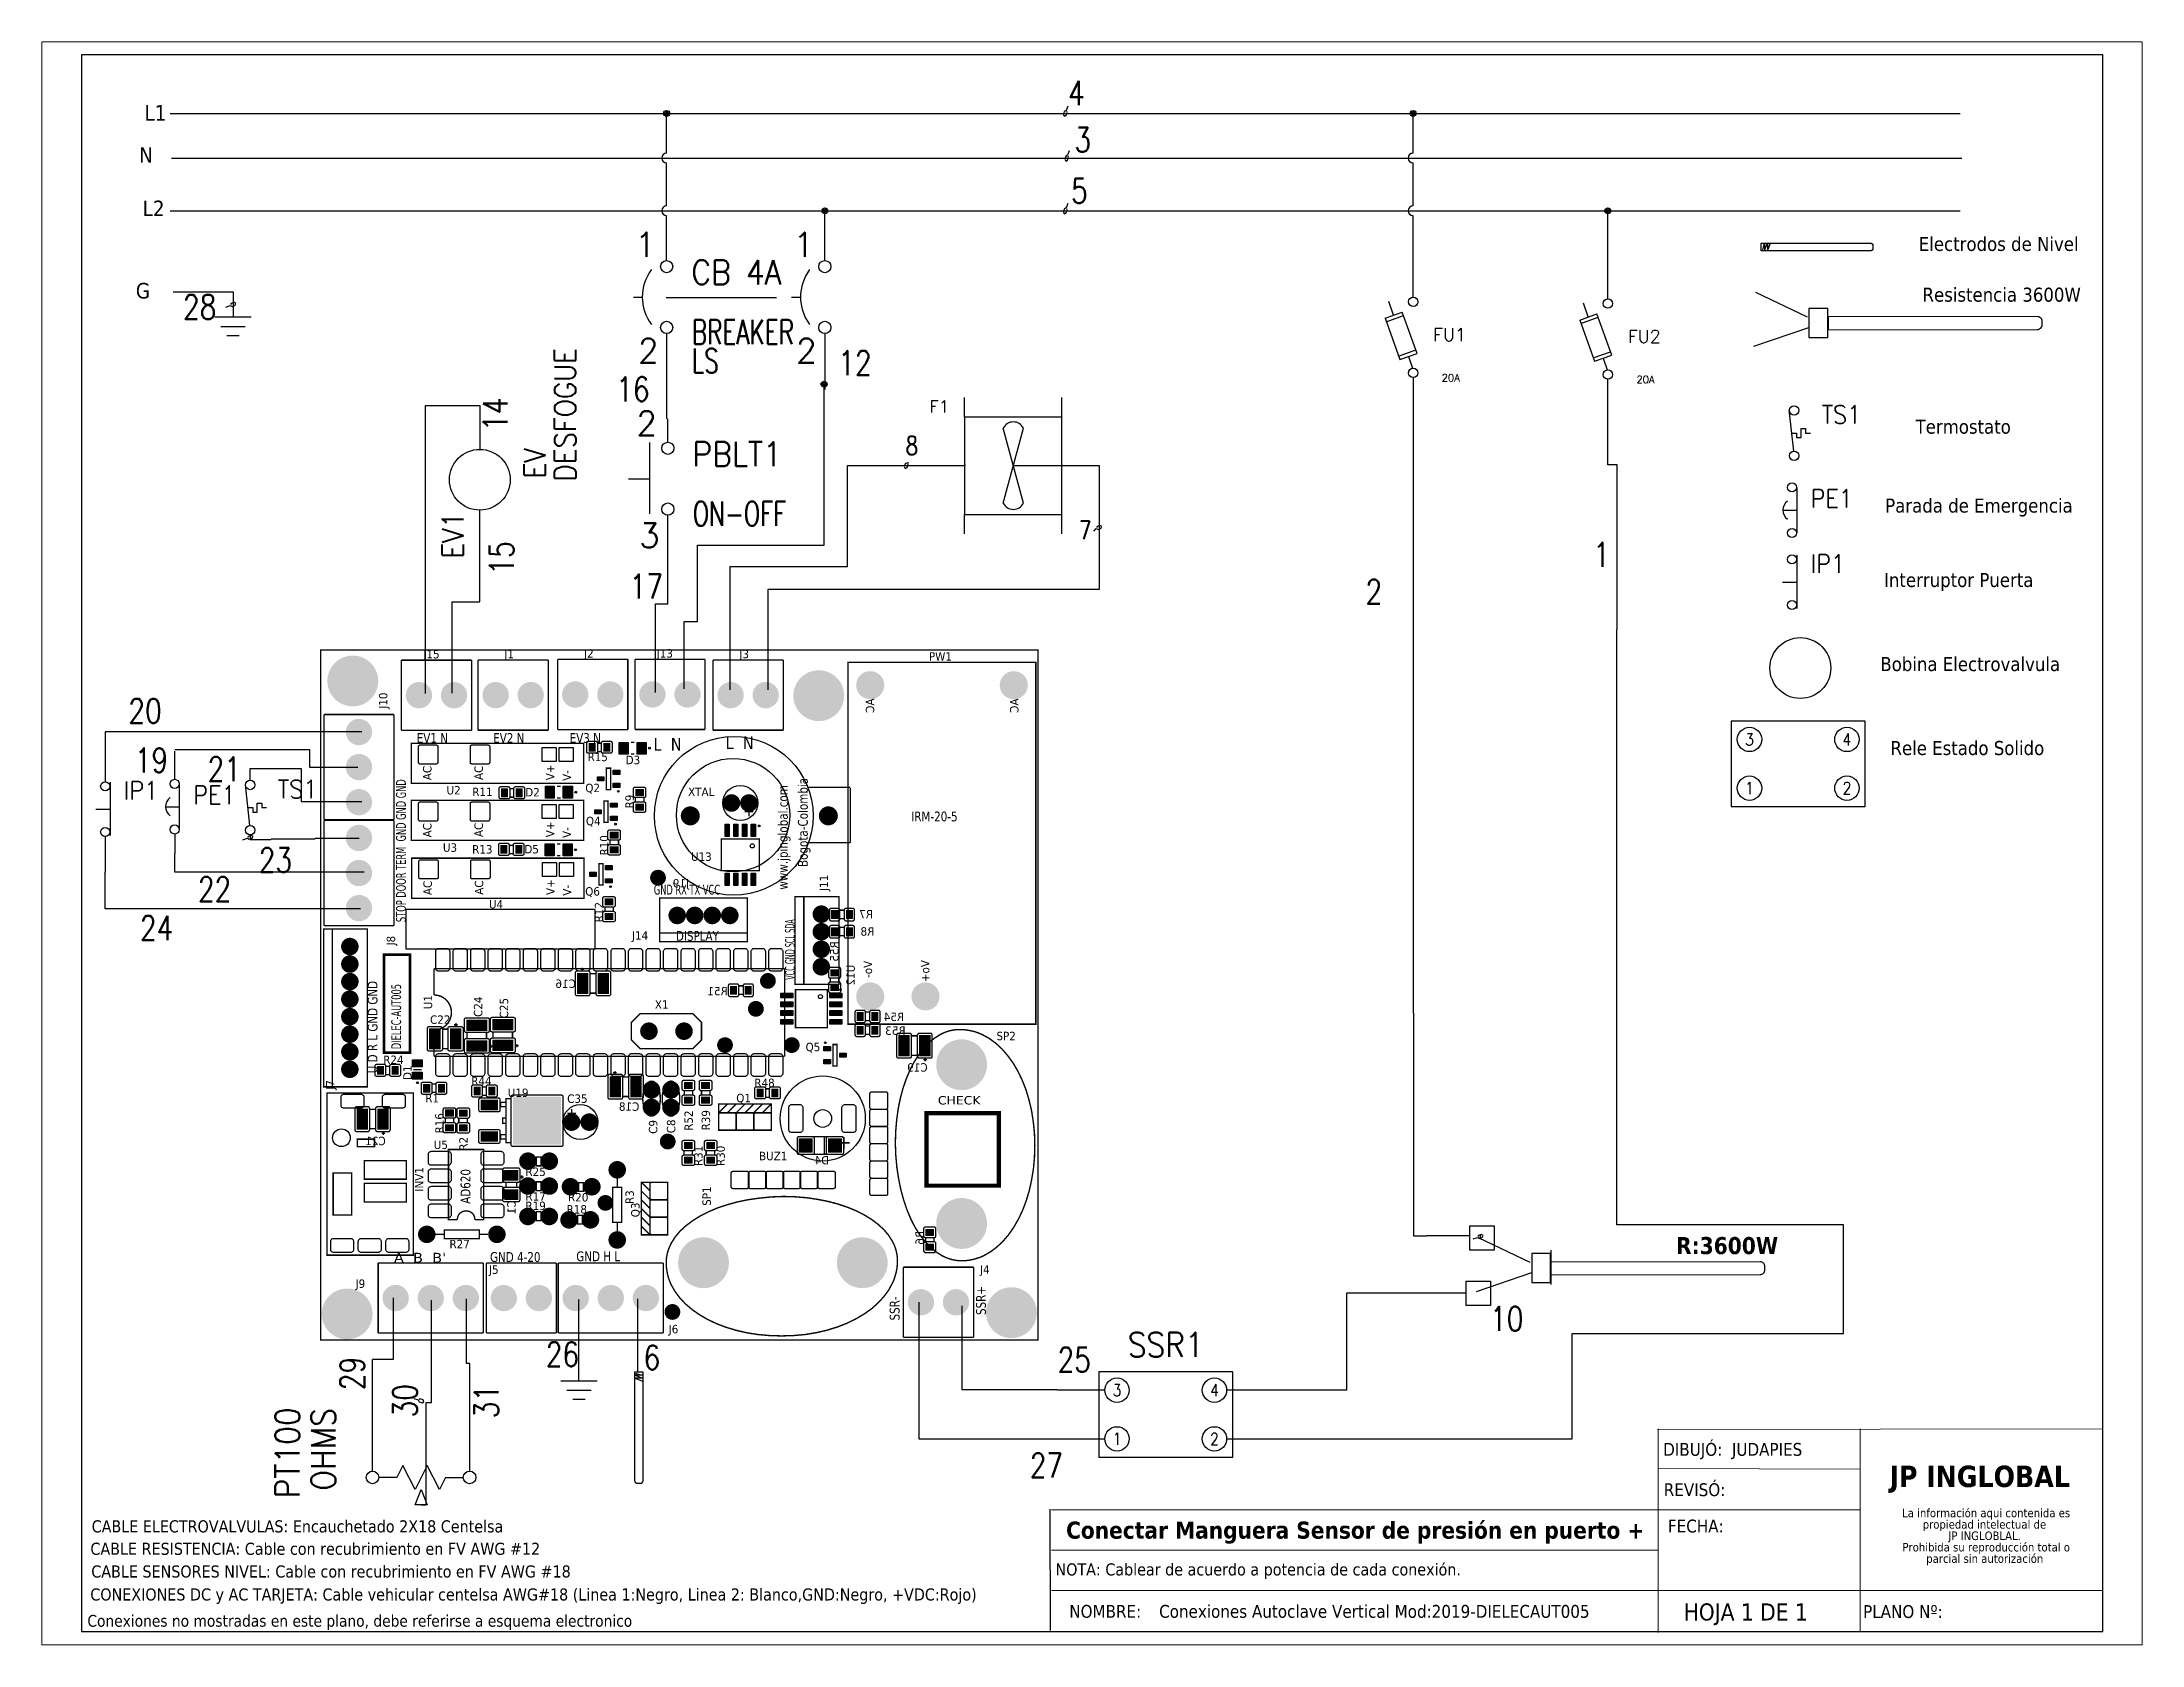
# Paper-space layout 'Layout1' of a CAD drawing. Header units: millimetres. Extents: x 0 to 257, y 0 to 196.
# The model-space entities are those that its viewports show. They can reach past a viewport. Long polylines and large blocks are cut down to what shows.
import ezdxf
from ezdxf.enums import TextEntityAlignment as Align

# ---------------------------------------------------------------- set-up
doc = ezdxf.new("R2010")
doc.units = ezdxf.units.MM
doc.linetypes.add('CENTERX2', pattern=[20.32, 12.7, -2.54, 2.54, -2.54])
doc.linetypes.add('HIDDEN2', pattern=[0.1875, 0.125, -0.0625])
for name, color, linetype in [('BLK_12AWG', 7, 'Continuous'), ('CONTORNO', 179, 'Continuous'), ('DESC', 250, 'Continuous'), ('LINK', 9, 'Continuous'), ('MISC', 7, 'Continuous'), ('SYMS', 7, 'Continuous'), ('TAGS', 250, 'Continuous'), ('TERMS', 250, 'Continuous'), ('WIREFIXED', 7, 'Continuous'), ('WIRES', 7, 'Continuous')]:
    doc.layers.add(name, color=color, linetype=linetype)
doc.layers.add('WIRENO', color=7, linetype='Continuous', true_color=0x000000)
doc.styles.add('SLDTEXTSTYLE0', font='tahoma.ttf')
doc.styles.add('SLDTEXTSTYLE1', font='')
doc.styles.get("Standard").update_dxf_attribs({"font": 'tahoma.ttf'})
doc.styles.add('WD', font='romans.shx')
doc.styles.get('SLDTEXTSTYLE1').set_extended_font_data('Tahoma', bold=True)

psp = doc.layouts.get("Layout1")

msp = doc.modelspace()

# ---------------------------------------------------------------- texts
at = {"attachment_point": 1}
for s, width, gutter_width, insert, char_height in [('L1', 0.37194, 0.05, (124.154, 121.075), 0.16), ('N', 0.37194, 0.05, (124.099, 120.643), 0.16), ('L2', 0.37194, 0.05, (124.135, 120.095), 0.16), ('\\A1;Electrodos de Nivel', 44.8708, 1, (142.367, 119.722), 0.144), ('G', 0.37194, 0.05, (124.065, 119.25), 0.16), ('\\A1;Resistencia 3600W', 44.8708, 1, (142.405, 119.201), 0.144), ('\\A1;Termostato', 44.8708, 1, (142.334, 117.846), 0.144), ('\\A1;Parada de Emergencia', 44.8708, 1, (142.022, 117.036), 0.144), ('\\A1;Interruptor Puerta', 44.8708, 1, (142.01, 116.272), 0.144), ('\\A1;Bobina Electrovalvula', 44.8708, 1, (141.972, 115.409), 0.144), ('\\A1;Rele Estado Solido', 44.8708, 1, (142.076, 114.547), 0.144), ('Conexiones no mostradas en este plano, debe referirse a esquema electronico', 9.45621, 0.05, (123.568, 105.575), 0.12)]:
    msp.add_mtext_dynamic_manual_height_columns(s, width=width, gutter_width=gutter_width, heights=[0], dxfattribs=dict(at, insert=insert, char_height=char_height))
at = {"color": 7, "linetype": 'Continuous', "lineweight": 0, "attachment_point": 1, "style": 'SLDTEXTSTYLE0'}
for s, insert, char_height in [('REVISÓ:', (139.749, 106.927), 0.1318), ('CABLE ELECTROVALVULAS: Encauchetado 2X18 Centelsa', (123.612, 106.547), 0.1245), ('FECHA:', (139.792, 106.554), 0.1318), ('CABLE RESISTENCIA: Cable con recubrimiento en FV AWG #12', (123.599, 106.317), 0.1245), ('CABLE SENSORES NIVEL: Cable con recubrimiento en FV AWG #18', (123.608, 106.084), 0.1245), ('NOTA: Cablear de acuerdo a potencia de cada conexión.', (133.505, 106.105), 0.1245), ('CONEXIONES DC y AC TARJETA: Cable vehicular centelsa AWG#18 (Linea 1:Negro, Linea 2: Blanco,GND:Negro, +VDC:Rojo)', (123.598, 105.848), 0.1245), ('\\pi-0.39529,l0.52705,t1.0541;NOMBRE:^IConexiones Autoclave Vertical Mod:2019-DIELECAUT005', (133.515, 105.678), 0.13176), ('HOJA 1 DE 1', (139.953, 105.694), 0.17568), ('PLANO Nº:', (141.795, 105.676), 0.1318)]:
    msp.add_mtext(s, dxfattribs=dict(at, insert=insert, char_height=char_height))
at = {"layer": 'CONTORNO', "color": 7}
for s, insert, char_height, attachment_point, style in [('R:3600W', (140.399, 109.455), 0.1757, 2, 'SLDTEXTSTYLE1'), ('DIBUJÓ:  JUDAPIES', (139.743, 107.341), 0.13176, 1, 'SLDTEXTSTYLE0'), ('    Conectar Manguera Sensor de presión en puerto +', (136.437, 106.534), 0.17568, 2, 'SLDTEXTSTYLE1')]:
    msp.add_mtext(s, dxfattribs=dict(at, insert=insert, char_height=char_height, attachment_point=attachment_point, style=style))
at = {"layer": 'CONTORNO', "insert": (142.067, 107.108), "char_height": 0.2196, "attachment_point": 1, "style": 'SLDTEXTSTYLE1'}
msp.add_mtext('JP INGLOBAL', dxfattribs=at)

# ---------------------------------------------------------------- blocks, each defined once
blk = doc.blocks.new('SW_NOTE_2')
at = {"layer": 'CONTORNO', "color": 0, "char_height": 1.0583, "attachment_point": 2, "style": 'SLDTEXTSTYLE0'}
for s, insert in [('La información aqui contenida es ', (10.29, 1.34)), ('propiedad intelectual de', (10.08, -0.07)), ('JP INGLOBLAL.', (10.1, -1.48)), ('Prohibida su reproducción total o ', (10.3, -2.89)), ('parcial sin autorización', (10.12, -4.3))]:
    blk.add_mtext(s, dxfattribs=dict(at, insert=insert))
blk = doc.blocks.new('VGND2')
for p, q in [((0.09375, 0), (-0.09375, 0)), ((-0.0625, -0.046875), (0.0625, -0.046875)), ((-0.03125, -0.09375), (0.03125, -0.09375))]:
    blk.add_line(p, q)
at = {"style": 'WD', "flags": 1}
blk.add_attdef('X2TERM01', (0, 0), '', height=0.01, dxfattribs=at)
blk = doc.blocks.new('Resistencia')
at = {"layer": 'WIRENO'}
for p, q in [((112.31, 58.18), (107.01, 60.71)), ((112.43, 57.1), (106.77, 55.17))]:
    blk.add_line(p, q, dxfattribs=at)
blk.add_lwpolyline([(114.4, 59.08), (112.46, 59.08), (112.46, 56.11), (114.4, 56.11)], close=True, dxfattribs=at)
blk.add_lwpolyline([(135.9, 58.24), (114.42, 58.21), (114.42, 56.89), (135.9, 56.92, 0.414214), (136.4, 57.42), (136.4, 57.74, 0.414214)], format="xyb", close=True, dxfattribs=at)
blk = doc.blocks.new('VCB1')
at = {"linetype": 'HIDDEN2'}
blk.add_line((-0.171, 0), (-0.125, 0), dxfattribs=at)
for centre in [(0, 0.156), (0, -0.156)]:
    blk.add_circle(centre, 0.0312)
blk.add_arc((0.109, 0), 0.234, 143.1301, 216.8699)
at = {"style": 'WD'}
for tag, p, width in [('INST', (0.219, 0.388), 0.7), ('LOC', (0.219, 0.219), 0.7), ('TAG1', (0.127, 0.064), 0.9), ('XREF', (0.129, -0.09), 0.7), ('DESC1', (0.129, -0.242), 0.7), ('DESC2', (0.129, -0.389), 0.7)]:
    blk.add_attdef(tag, p, '', height=0.125, dxfattribs=dict(at, width=width))
at = {"linetype": 'Continuous', "style": 'WD'}
for tag, height, flags, p in [('TERM01', 0.125, 8, (-0.055, 0.207)), ('MFG', 0.01, 9, (-0.142, -0.088)), ('CAT', 0.01, 9, (-0.142, -0.073))]:
    blk.add_attdef(tag, text='', height=height, dxfattribs=dict(at, flags=flags)).set_placement(p, align=Align.RIGHT)
at = {"style": 'WD', "width": 0.7}
blk.add_attdef('RATING1', text='', height=0.125, dxfattribs=at).set_placement((-0.188, 0.062), align=Align.RIGHT)
at = {"color": 7, "style": 'WD', "flags": 1}
for tag, p in [('X2TERM01', (0, 0.188)), ('X8TERM02', (0, -0.188))]:
    blk.add_attdef(tag, p, '', height=0.0125, dxfattribs=at)
at = {"color": 7, "style": 'WD'}
for tag, p in [('X4LINK', (-0.25, 0)), ('X1LINK', (0, 0))]:
    blk.add_attdef(tag, p, '', height=0.01, dxfattribs=at)
at = {"linetype": 'Continuous', "style": 'WD', "flags": 9}
blk.add_attdef('ASSYCODE', text='', height=0.01, dxfattribs=at).set_placement((-0.153, -0.106), align=Align.CENTER)
at = {"style": 'WD', "flags": 9}
for tag, p in [('FAMILY', (-0.142, -0.036)), ('CONTACT', (-0.129, -0.129))]:
    blk.add_attdef(tag, text='', height=0.01, dxfattribs=at).set_placement(p, align=Align.RIGHT)
at = {"linetype": 'Continuous', "style": 'WD', "flags": 8}
blk.add_attdef('TERM02', text='', height=0.125, dxfattribs=at).set_placement((-0.041, -0.213), align=Align.TOP_RIGHT)
blk = doc.blocks.new('WDDOT')
for radius in [0.03, 0.0187, 0.00929]:
    blk.add_circle((0, 0), radius)
blk = doc.blocks.new('VT0_01')
for p, q in [((-0.0625, 0.0625), (0.0625, 0.0625)), ((-0.0625, -0.0625), (-0.0625, 0.0625)), ((0.0625, 0.0625), (0.0625, -0.0625)), ((0.0625, -0.0625), (-0.0625, -0.0625))]:
    blk.add_line(p, q)
at = {"style": 'WD', "flags": 1}
for tag, p in [('X4TERM01', (-0.0625, 0)), ('X2TERM01', (0, 0.0625)), ('X1TERM01', (0.0625, 0)), ('X8TERM01', (0, -0.0625))]:
    blk.add_attdef(tag, p, '', height=0.01, dxfattribs=at)
blk = doc.blocks.new('Nivel')
at = {"layer": 'WIRENO'}
for p, q in [((103.38, 60.01), (103.74, 61.39)), ((103.74, 61.39), (103.74, 60.1)), ((103.74, 60.1), (104.25, 61.39)), ((104.25, 61.39), (104.25, 60.07)), ((104.25, 60.07), (104.74, 61.36))]:
    blk.add_line(p, q, dxfattribs=at)
blk.add_lwpolyline([(103.12, 61.39), (121.77, 61.39, -0.414214), (122.27, 60.89), (122.27, 60.54, -0.414214), (121.77, 60.04), (103.12, 60.04)], format="xyb", close=True, dxfattribs=at)
blk = doc.blocks.new('VTS12')
at = {"linetype": 'Continuous'}
blk.add_line((-0.002, -0.123), (-0.033, 0.159), dxfattribs=at)
for p, q in [((-0.015, 0), (0.017, 0)), ((0.017, 0), (0.017, -0.031)), ((0.048, -0.031), (0.048, 0.031)), ((0.048, 0.031), (0.079, 0.031)), ((0.079, 0.031), (0.079, 0)), ((0.079, 0), (0.111, 0)), ((0.017, -0.031), (0.048, -0.031))]:
    blk.add_line(p, q)
for centre in [(0, 0.155), (0, -0.155)]:
    blk.add_circle(centre, 0.0322)
at = {"style": 'WD'}
for tag, p, width in [('INST', (0.189, 0.39), 0.7), ('LOC', (0.189, 0.221), 0.7), ('TAG1', (0.189, 0.064), 0.9), ('XREF', (0.191, -0.09), 0.7), ('DESC1', (0.191, -0.242), 0.7), ('DESC2', (0.191, -0.398), 0.7), ('RATING1', (0.188, -0.554), 0.7), ('WDTAGALT', (0.187, -0.716), 0.7)]:
    blk.add_attdef(tag, p, '', height=0.125, dxfattribs=dict(at, width=width))
at = {"linetype": 'Continuous', "style": 'WD'}
for tag, height, flags, p in [('TERM01', 0.125, 8, (-0.055, 0.207)), ('MFG', 0.01, 9, (-0.08, -0.088)), ('CAT', 0.01, 9, (-0.08, -0.073))]:
    blk.add_attdef(tag, text='', height=height, dxfattribs=dict(at, flags=flags)).set_placement(p, align=Align.RIGHT)
at = {"color": 7, "style": 'WD', "flags": 1}
for tag, p in [('X2TERM01', (0, 0.188)), ('X8TERM02', (0, -0.188))]:
    blk.add_attdef(tag, p, '', height=0.0125, dxfattribs=at)
at = {"color": 7, "style": 'WD'}
for tag, p in [('X4LINK', (-0.109, 0)), ('X1LINK', (0.156, 0))]:
    blk.add_attdef(tag, p, '', height=0.01, dxfattribs=at)
at = {"style": 'WD'}
for tag, flags, p in [('CONTACT', 1, (-0.08, -0.053)), ('FAMILY', 9, (-0.08, -0.036))]:
    blk.add_attdef(tag, text='', height=0.01, dxfattribs=dict(at, flags=flags)).set_placement(p, align=Align.RIGHT)
at = {"linetype": 'Continuous', "style": 'WD', "flags": 9}
blk.add_attdef('ASSYCODE', text='', height=0.01, dxfattribs=at).set_placement((-0.094, -0.125), align=Align.CENTER)
at = {"linetype": 'Continuous', "style": 'WD', "flags": 8}
blk.add_attdef('TERM02', text='', height=0.125, dxfattribs=at).set_placement((-0.041, -0.213), align=Align.TOP_RIGHT)
blk = doc.blocks.new('VPB12M')
for p, q in [((0.034, -0.156), (0.034, 0.156)), ((-0.065, 0), (0.034, 0))]:
    blk.add_line(p, q)
for centre in [(0, 0.156), (0, -0.156)]:
    blk.add_circle(centre, 0.0312)
blk.add_arc((0.016, 0), 0.0781, 126.8699, 233.1301)
at = {"style": 'WD'}
for tag, p, width in [('INST', (0.127, 0.343), 0.7), ('LOC', (0.127, 0.174), 0.7), ('TAG1', (0.127, 0.018), 0.9), ('XREF', (0.129, -0.137), 0.7), ('DESC1', (0.129, -0.289), 0.7), ('DESC2', (0.129, -0.445), 0.7)]:
    blk.add_attdef(tag, p, '', height=0.125, dxfattribs=dict(at, width=width))
at = {"linetype": 'Continuous', "style": 'WD'}
for tag, height, flags, p in [('TERM01', 0.125, 8, (-0.055, 0.207)), ('MFG', 0.01, 9, (-0.111, -0.088)), ('CAT', 0.01, 9, (-0.111, -0.073))]:
    blk.add_attdef(tag, text='', height=height, dxfattribs=dict(at, flags=flags)).set_placement(p, align=Align.RIGHT)
at = {"color": 7, "style": 'WD', "flags": 1}
for tag, p in [('X2TERM01', (0, 0.188)), ('X8TERM02', (0, -0.188))]:
    blk.add_attdef(tag, p, '', height=0.0125, dxfattribs=at)
at = {"color": 7, "style": 'WD'}
for tag, p in [('X4LINK', (-0.141, 0)), ('X1LINK', (0.125, 0))]:
    blk.add_attdef(tag, p, '', height=0.01, dxfattribs=at)
at = {"style": 'WD'}
for tag, flags, p in [('CONTACT', 1, (-0.111, -0.053)), ('FAMILY', 9, (-0.111, -0.036))]:
    blk.add_attdef(tag, text='', height=0.01, dxfattribs=dict(at, flags=flags)).set_placement(p, align=Align.RIGHT)
at = {"linetype": 'Continuous', "style": 'WD', "flags": 9}
blk.add_attdef('ASSYCODE', text='', height=0.01, dxfattribs=at).set_placement((-0.125, -0.106), align=Align.CENTER)
at = {"linetype": 'Continuous', "style": 'WD', "flags": 8}
blk.add_attdef('TERM02', text='', height=0.125, dxfattribs=at).set_placement((-0.041, -0.213), align=Align.TOP_RIGHT)
blk = doc.blocks.new('VPB12')
for p, q in [((0.033, 0.185), (0.033, -0.18)), ((-0.064, 0), (0.033, 0))]:
    blk.add_line(p, q)
for centre in [(0, 0.156), (0, -0.156)]:
    blk.add_circle(centre, 0.0312)
at = {"style": 'WD'}
for tag, p, width in [('INST', (0.127, 0.39), 0.7), ('LOC', (0.127, 0.221), 0.7), ('TAG1', (0.127, 0.064), 0.9), ('XREF', (0.129, -0.09), 0.7), ('DESC1', (0.129, -0.242), 0.7), ('DESC2', (0.129, -0.398), 0.7)]:
    blk.add_attdef(tag, p, '', height=0.125, dxfattribs=dict(at, width=width))
at = {"linetype": 'Continuous', "style": 'WD'}
for tag, height, flags, p in [('TERM01', 0.125, 8, (-0.055, 0.222)), ('MFG', 0.01, 9, (0.014, -0.088)), ('CAT', 0.01, 9, (0.014, -0.073))]:
    blk.add_attdef(tag, text='', height=height, dxfattribs=dict(at, flags=flags)).set_placement(p, align=Align.RIGHT)
at = {"color": 7, "style": 'WD', "flags": 1}
for tag, p in [('X2TERM01', (0, 0.188)), ('X8TERM02', (0, -0.188))]:
    blk.add_attdef(tag, p, '', height=0.0125, dxfattribs=at)
at = {"color": 7, "style": 'WD'}
for tag, p in [('X4LINK', (-0.125, 0)), ('X1LINK', (0.125, 0))]:
    blk.add_attdef(tag, p, '', height=0.01, dxfattribs=at)
at = {"style": 'WD'}
for tag, flags, p in [('CONTACT', 1, (0.014, -0.053)), ('FAMILY', 9, (0.014, -0.036))]:
    blk.add_attdef(tag, text='', height=0.01, dxfattribs=dict(at, flags=flags)).set_placement(p, align=Align.RIGHT)
at = {"linetype": 'Continuous', "style": 'WD', "flags": 9}
blk.add_attdef('ASSYCODE', text='', height=0.01, dxfattribs=at).set_placement((-0.001, -0.105), align=Align.CENTER)
at = {"linetype": 'Continuous', "style": 'WD', "flags": 8}
blk.add_attdef('TERM02', text='', height=0.125, dxfattribs=at).set_placement((-0.041, -0.229), align=Align.TOP_RIGHT)
blk = doc.blocks.new('HCR1')
blk.add_circle((0, 0), 0.156)
at = {"style": 'WD'}
for tag, height, width, p in [('INST', 0.0625, 0.7, (0.006, 0.429)), ('LOC', 0.0625, 0.7, (0.006, 0.344)), ('TAG1', 0.109, 0.9, (0, 0.202))]:
    blk.add_attdef(tag, text='', height=height, dxfattribs=dict(at, width=width)).set_placement(p, align=Align.CENTER)
at = {"linetype": 'Continuous', "style": 'WD', "flags": 9}
blk.add_attdef('ASSYCODE', text='', height=0.01, dxfattribs=at).set_placement((0, 0.125), align=Align.CENTER)
at = {"style": 'WD', "flags": 9}
blk.add_attdef('FAMILY', text='', height=0.01, dxfattribs=at).set_placement((-0.005, 0.17), align=Align.CENTER)
at = {"linetype": 'Continuous', "style": 'WD', "flags": 1}
for tag, p in [('MFG', (0, 0.14)), ('CAT', (0, 0.159))]:
    blk.add_attdef(tag, text='', height=0.01, dxfattribs=at).set_placement(p, align=Align.MIDDLE)
at = {"style": 'WD'}
for tag, p, height, width in [('DESC1', (1.126, 0.06), 0.109, 0.9), ('DESC2', (1.126, -0.083), 0.109, 0.9), ('DESC3', (1.126, -0.226), 0.109, 0.9), ('XREFNO', (1.325, -0.393), 0.0938, 0.8), ('XREFNC', (1.315, -0.516), 0.0938, 0.8)]:
    blk.add_attdef(tag, p, '', height=height, dxfattribs=dict(at, width=width))
at = {"style": 'WD', "flags": 1}
for tag, p in [('X4TERM01', (-0.156, 0)), ('X1TERM02', (0.156, 0))]:
    blk.add_attdef(tag, p, '', height=0.0109, dxfattribs=at)
at = {"linetype": 'Continuous', "style": 'WD'}
blk.add_attdef('TERM01', text='', height=0.0625, dxfattribs=at).set_placement((-0.2, -0.035), align=Align.TOP_RIGHT)
blk.add_attdef('TERM02', text='', height=0.0625, dxfattribs=at).set_placement((0.2, -0.035), align=Align.TOP_LEFT)
at = {"style": 'WD', "width": 0.8, "flags": 8}
for tag, p in [('NO', (1.123, -0.393)), ('NC', (1.121, -0.516))]:
    blk.add_attdef(tag, p, '', height=0.0938, dxfattribs=at)
blk = doc.blocks.new('HDV1TFL')
for p, q in [((0.344, 0.344), (-0.344, 0.344)), ((-0.344, 0.344), (-0.344, -0.094)), ((0.344, -0.094), (0.344, 0.344)), ((-0.344, -0.094), (0.344, -0.094))]:
    blk.add_line(p, q)
for centre in [(-0.25, 0.25), (0.25, 0.25), (-0.25, 0), (0.25, 0)]:
    blk.add_circle(centre, 0.0625)
at = {"style": 'WD'}
for tag, width, p in [('INST', 0.7, (0.006, 0.747)), ('LOC', 0.7, (0.006, 0.577)), ('TAG1', 0.9, (0, 0.421)), ('RATING2', 0.7, (0, 0.031)), ('DESC1', 0.7, (0, -0.293)), ('DESC2', 0.7, (0, -0.449)), ('XREF', 0.7, (0, -0.606))]:
    blk.add_attdef(tag, text='', height=0.125, dxfattribs=dict(at, width=width)).set_placement(p, align=Align.CENTER)
at = {"style": 'WD', "flags": 1}
for tag, p in [('X2TERM03', (-0.25, 0.312)), ('X2TERM04', (0.25, 0.312)), ('X4TERM03', (-0.312, 0.25)), ('X1TERM04', (0.312, 0.25)), ('X4TERM01', (-0.312, 0)), ('X1TERM02', (0.312, 0)), ('X8TERM01', (-0.25, -0.062)), ('X8TERM02', (0.25, -0.062))]:
    blk.add_attdef(tag, p, '', height=0.0125, dxfattribs=at)
at = {"linetype": 'Continuous', "style": 'WD', "flags": 9}
blk.add_attdef('ASSYCODE', text='', height=0.01, dxfattribs=at).set_placement((0, 0.328), align=Align.CENTER)
at = {"style": 'WD', "flags": 9}
blk.add_attdef('FAMILY', text='', height=0.01, dxfattribs=at).set_placement((-0.005, 0.389), align=Align.CENTER)
at = {"linetype": 'Continuous', "style": 'WD', "flags": 1}
for tag, p in [('MFG', (0, 0.359)), ('CAT', (0, 0.378))]:
    blk.add_attdef(tag, text='', height=0.01, dxfattribs=at).set_placement(p, align=Align.MIDDLE)
at = {"linetype": 'Continuous', "style": 'WD', "width": 0.8, "flags": 8}
for tag, p in [('TERM03', (-0.25, 0.25)), ('TERM04', (0.25, 0.25)), ('TERM01', (-0.25, 0)), ('TERM02', (0.25, 0))]:
    blk.add_attdef(tag, text='', height=0.0625, dxfattribs=at).set_placement(p, align=Align.MIDDLE)
at = {"style": 'WD', "width": 0.7}
blk.add_attdef('RATING1', text='', height=0.125, dxfattribs=at).set_placement((0, 0.25), align=Align.MIDDLE)
blk = doc.blocks.new('WD_WNH')
at = {"linetype": 'Continuous', "style": 'WD', "width": 0.8}
blk.add_attdef('WIRENO', text='', height=0.125, dxfattribs=at).set_placement((0, 0.062), align=Align.CENTER)
at = {"style": 'WD', "flags": 1}
for tag, p in [('W01USER', (0, 0.078)), ('W02USER', (0, 0.07)), ('W03USER', (0, 0.062)), ('W04USER', (0, 0.055)), ('W05USER', (0, 0.047)), ('W06USER', (0, 0.039)), ('W07USER', (0, 0.031)), ('W08USER', (0, 0.023)), ('W09USER', (0, 0.016)), ('W10USER', (0, 0.008))]:
    blk.add_attdef(tag, text='', height=0.005, dxfattribs=at).set_placement(p, align=Align.CENTER)
blk = doc.blocks.new('WD_WNV')
at = {"linetype": 'Continuous', "style": 'WD', "width": 0.8}
blk.add_attdef('WIRENO', text='', height=0.125, dxfattribs=at).set_placement((-0.05, 0), align=Align.MIDDLE_RIGHT)
at = {"style": 'WD', "flags": 1}
for tag, p in [('W01USER', (-0.062, 0.094)), ('W02USER', (-0.062, 0.086)), ('W03USER', (-0.062, 0.078)), ('W04USER', (-0.062, 0.07)), ('W05USER', (-0.062, 0.062)), ('W06USER', (-0.062, 0.055)), ('W07USER', (-0.062, 0.047)), ('W08USER', (-0.062, 0.039)), ('W09USER', (-0.062, 0.031)), ('W10USER', (-0.062, 0.023))]:
    blk.add_attdef(tag, text='', height=0.005, dxfattribs=at).set_placement(p, align=Align.CENTER)
blk = doc.blocks.new('VDS11FR')
for p, q in [((-0.241, 0.163), (-0.094, 0.216)), ((-0.231, 0.134), (-0.084, 0.187)), ((-0.168, 0.19), (-0.21, 0.307)), ((0.032, -0.137), (-0.094, 0.216)), ((-0.241, 0.163), (-0.116, -0.19)), ((-0.126, -0.16), (0.021, -0.108)), ((-0.116, -0.19), (0.032, -0.137)), ((-0.042, -0.164), (-0.006, -0.264))]:
    blk.add_line(p, q)
for centre in [(0, 0.304), (0, -0.304)]:
    blk.add_circle(centre, 0.04)
at = {"style": 'WD', "flags": 8}
blk.add_attdef('TERM02', text='', height=0.0625, dxfattribs=at).set_placement((0.075, 0.378), align=Align.TOP_LEFT)
at = {"style": 'WD'}
for tag, p, height, flags in [('X2TERM02', (0, 0.344), 0.0109, 1), ('X4LINK', (-0.348, 0), 0.01, 1), ('CONTACT', (-0.312, 0.052), 0.01, 9), ('FAMILY', (-0.312, 0.034), 0.01, 9), ('X1LINK', (0.125, 0), 0.01, 1), ('X8TERM01', (0, -0.344), 0.0109, 1)]:
    blk.add_attdef(tag, p, '', height=height, dxfattribs=dict(at, flags=flags))
at = {"style": 'WD', "width": 0.7}
for tag, p in [('INST', (0.17, 0.193)), ('LOC', (0.17, 0.108))]:
    blk.add_attdef(tag, p, '', height=0.0625, dxfattribs=at)
at = {"style": 'WD', "flags": 9}
for tag, p in [('MFG', (-0.284, -0.003)), ('CAT', (-0.284, 0.017)), ('ASSYCODE', (-0.287, -0.024))]:
    blk.add_attdef(tag, text='', height=0.01, dxfattribs=at).set_placement(p, align=Align.CENTER)
at = {"style": 'WD', "width": 0.7}
blk.add_attdef('RATING1', text='', height=0.0938, rotation=109.6202, dxfattribs=at).set_placement((-0.105, 0.013), align=Align.MIDDLE_CENTER)
at = {"style": 'WD'}
blk.add_attdef('TAG1', (0.17, -0.032), '', height=0.109, dxfattribs=at)
at = {"style": 'WD', "flags": 8}
blk.add_attdef('TERM01', text='', height=0.0625, dxfattribs=at).set_placement((0.399, -0.314), align=Align.TOP_RIGHT)
blk = doc.blocks.new('RPAD')
blk.add_trace([(-0.5, -0.5), (-0.5, 0.5), (0.5, -0.5), (0.5, 0.5)])
blk = doc.blocks.new('EPAD')
at = {"const_width": 0.5}
blk.add_lwpolyline([(-0.25, 0, 1), (0.25, 0, 1)], format="xyb", close=True, dxfattribs=at)
blk = doc.blocks.new('card')
for points, const_width in [([(107.532, 110.444), (113.668, 110.444), (113.668, 116.346), (107.532, 116.346), (107.532, 110.444)], 0.012), ([(107.532, 110.444), (113.668, 110.444), (113.668, 116.346), (107.532, 116.346), (107.532, 110.444)], 0.012), ([(107.532, 110.444), (113.668, 110.444), (113.668, 116.346), (107.532, 116.346), (107.532, 110.444)], 0.012), ([(108.222, 116.26), (108.222, 115.66)], 0.012), ([(108.222, 116.26), (108.822, 116.26)], 0.012), ([(108.222, 116.26), (108.222, 115.66)], 0.012), ([(108.222, 116.26), (108.822, 116.26)], 0.012), ([(108.222, 116.26), (108.222, 115.66)], 0.012), ([(108.222, 116.26), (108.822, 116.26)], 0.012), ([(108.822, 116.26), (108.822, 115.66)], 0.012), ([(108.822, 116.26), (108.822, 115.66)], 0.012), ([(108.822, 116.26), (108.822, 115.66)], 0.012), ([(108.878, 116.261), (108.878, 115.661)], 0.012), ([(108.878, 116.261), (109.478, 116.261)], 0.012), ([(108.878, 116.261), (108.878, 115.661)], 0.012), ([(108.878, 116.261), (109.478, 116.261)], 0.012), ([(108.878, 116.261), (108.878, 115.661)], 0.012), ([(108.878, 116.261), (109.478, 116.261)], 0.012), ([(109.478, 116.261), (109.478, 115.661)], 0.012), ([(109.478, 116.261), (109.478, 115.661)], 0.012), ([(109.478, 116.261), (109.478, 115.661)], 0.012), ([(109.559, 116.266), (109.559, 115.666)], 0.012), ([(109.559, 116.266), (110.159, 116.266)], 0.012), ([(109.559, 116.266), (109.559, 115.666)], 0.012), ([(109.559, 116.266), (110.159, 116.266)], 0.012), ([(109.559, 116.266), (109.559, 115.666)], 0.012), ([(109.559, 116.266), (110.159, 116.266)], 0.012), ([(110.159, 116.266), (110.159, 115.666)], 0.012), ([(110.159, 116.266), (110.159, 115.666)], 0.012), ([(110.159, 116.266), (110.159, 115.666)], 0.012), ([(110.219, 116.267), (110.219, 115.667)], 0.012), ([(110.219, 116.267), (110.819, 116.267)], 0.012), ([(110.219, 116.267), (110.219, 115.667)], 0.012), ([(110.219, 116.267), (110.819, 116.267)], 0.012), ([(110.219, 116.267), (110.219, 115.667)], 0.012), ([(110.219, 116.267), (110.819, 116.267)], 0.012), ([(110.819, 116.267), (110.819, 115.667)], 0.012), ([(110.819, 116.267), (110.819, 115.667)], 0.012), ([(110.819, 116.267), (110.819, 115.667)], 0.012), ([(110.888, 116.261), (110.888, 115.661)], 0.012), ([(110.888, 116.261), (111.488, 116.261)], 0.012), ([(110.888, 116.261), (110.888, 115.661)], 0.012), ([(110.888, 116.261), (111.488, 116.261)], 0.012), ([(110.888, 116.261), (110.888, 115.661)], 0.012), ([(110.888, 116.261), (111.488, 116.261)], 0.012), ([(111.488, 116.261), (111.488, 115.661)], 0.012), ([(111.488, 116.261), (111.488, 115.661)], 0.012), ([(111.488, 116.261), (111.488, 115.661)], 0.012), ([(112.043, 113.146), (113.649, 113.146), (113.649, 116.241), (112.043, 116.241), (112.043, 113.146)], 0.012), ([(112.043, 113.146), (113.649, 113.146), (113.649, 116.241), (112.043, 116.241), (112.043, 113.146)], 0.012), ([(112.043, 113.146), (113.649, 113.146), (113.649, 116.241), (112.043, 116.241), (112.043, 113.146)], 0.012), ([(108.159, 115.795), (107.559, 115.795)], 0.012), ([(107.559, 115.795), (107.559, 114.895)], 0.012), ([(108.159, 115.795), (107.559, 115.795)], 0.012), ([(107.559, 115.795), (107.559, 114.895)], 0.012), ([(108.159, 115.795), (107.559, 115.795)], 0.012), ([(107.559, 115.795), (107.559, 114.895)], 0.012), ([(108.159, 114.895), (108.159, 115.795)], 0.012), ([(108.159, 114.895), (108.159, 115.795)], 0.012), ([(108.159, 114.895), (108.159, 115.795)], 0.012), ([(108.222, 115.66), (108.822, 115.66)], 0.012), ([(108.222, 115.66), (108.822, 115.66)], 0.012), ([(108.222, 115.66), (108.822, 115.66)], 0.012), ([(108.306, 115.206), (109.78, 115.206), (109.78, 115.548), (108.306, 115.548), (108.306, 115.206)], 0.012), ([(108.306, 115.206), (109.78, 115.206), (109.78, 115.548), (108.306, 115.548), (108.306, 115.206)], 0.012), ([(108.306, 115.206), (109.78, 115.206), (109.78, 115.548), (108.306, 115.548), (108.306, 115.206)], 0.012), ([(108.878, 115.661), (109.478, 115.661)], 0.012), ([(108.878, 115.661), (109.478, 115.661)], 0.012), ([(108.878, 115.661), (109.478, 115.661)], 0.012), ([(109.559, 115.666), (110.159, 115.666)], 0.012), ([(109.559, 115.666), (110.159, 115.666)], 0.012), ([(109.559, 115.666), (110.159, 115.666)], 0.012), ([(109.896, 115.55), (109.937, 115.55)], 0.012), ([(109.896, 115.55), (109.937, 115.55)], 0.012), ([(109.896, 115.55), (109.937, 115.55)], 0.012), ([(110.215, 115.557), (110.186, 115.557)], 0.0118), ([(110.215, 115.557), (110.186, 115.557)], 0.0118), ([(110.215, 115.557), (110.186, 115.557)], 0.0118), ([(110.219, 115.667), (110.819, 115.667)], 0.012), ([(110.219, 115.667), (110.819, 115.667)], 0.012), ([(110.219, 115.667), (110.819, 115.667)], 0.012), ([(110.888, 115.661), (111.488, 115.661)], 0.012), ([(110.888, 115.661), (111.488, 115.661)], 0.012), ([(110.888, 115.661), (111.488, 115.661)], 0.012), ([(109.896, 115.478), (109.938, 115.478)], 0.012), ([(109.896, 115.478), (109.938, 115.478)], 0.012), ([(109.896, 115.478), (109.938, 115.478)], 0.012), ([(110.012, 115.336), (109.976, 115.336), (109.976, 115.153), (110.012, 115.153), (110.012, 115.336)], 0.0118), ([(110.012, 115.336), (109.976, 115.336), (109.976, 115.153), (110.012, 115.153), (110.012, 115.336)], 0.0118), ([(110.012, 115.336), (109.976, 115.336), (109.976, 115.153), (110.012, 115.153), (110.012, 115.336)], 0.0118), ([(110.215, 115.457), (110.186, 115.457)], 0.0118), ([(110.215, 115.457), (110.186, 115.457)], 0.0118), ([(110.215, 115.457), (110.186, 115.457)], 0.0118), ([(109.147, 115.16), (109.188, 115.16)], 0.012), ([(109.147, 115.16), (109.188, 115.16)], 0.012), ([(109.147, 115.16), (109.188, 115.16)], 0.012), ([(109.584, 115.181), (109.554, 115.181)], 0.0118), ([(109.584, 115.181), (109.554, 115.181)], 0.0118), ([(109.584, 115.181), (109.554, 115.181)], 0.0118), ([(112.063, 115.171), (111.697, 115.171)], 0.012), ([(112.063, 115.171), (111.697, 115.171)], 0.012), ([(112.063, 115.171), (111.697, 115.171)], 0.012), ([(112.063, 115.165), (112.063, 114.698)], 0.012), ([(112.063, 115.165), (112.063, 114.698)], 0.012), ([(112.063, 115.165), (112.063, 114.698)], 0.012), ([(108.306, 114.718), (109.78, 114.718), (109.78, 115.06), (108.306, 115.06), (108.306, 114.718)], 0.012), ([(108.306, 114.718), (109.78, 114.718), (109.78, 115.06), (108.306, 115.06), (108.306, 114.718)], 0.012), ([(108.306, 114.718), (109.78, 114.718), (109.78, 115.06), (108.306, 115.06), (108.306, 114.718)], 0.012), ([(109.147, 115.088), (109.189, 115.088)], 0.012), ([(109.147, 115.088), (109.189, 115.088)], 0.012), ([(109.147, 115.088), (109.189, 115.088)], 0.012), ([(109.584, 115.08), (109.554, 115.08)], 0.0118), ([(109.584, 115.08), (109.554, 115.08)], 0.0118), ([(109.584, 115.08), (109.554, 115.08)], 0.0118), ([(109.989, 115.055), (109.954, 115.055), (109.954, 114.872), (109.989, 114.872), (109.989, 115.055)], 0.0118), ([(109.989, 115.055), (109.954, 115.055), (109.954, 114.872), (109.989, 114.872), (109.989, 115.055)], 0.0118), ([(109.989, 115.055), (109.954, 115.055), (109.954, 114.872), (109.989, 114.872), (109.989, 115.055)], 0.0118), ([(110.224, 115.046), (110.224, 115.087)], 0.012), ([(110.224, 115.046), (110.224, 115.087)], 0.012), ([(110.224, 115.046), (110.224, 115.087)], 0.012), ([(110.296, 115.046), (110.296, 115.088)], 0.012), ([(110.296, 115.046), (110.296, 115.088)], 0.012), ([(110.296, 115.046), (110.296, 115.088)], 0.012), ([(111.233, 114.963), (111.158, 114.963)], 0.012), ([(111.233, 114.963), (111.158, 114.963)], 0.012), ([(111.233, 114.963), (111.158, 114.963)], 0.012), ([(111.195, 114.925), (111.195, 115)], 0.012), ([(111.195, 114.925), (111.195, 115)], 0.012), ([(111.195, 114.925), (111.195, 115)], 0.012), ([(108.159, 114.895), (107.559, 114.895)], 0.012), ([(108.159, 114.895), (107.559, 114.895)], 0.012), ([(108.159, 114.895), (107.559, 114.895)], 0.012), ([(108.159, 114.889), (107.559, 114.889)], 0.012), ([(107.559, 114.889), (107.559, 113.989)], 0.012), ([(108.159, 114.889), (107.559, 114.889)], 0.012), ([(107.559, 114.889), (107.559, 113.989)], 0.012), ([(108.159, 114.889), (107.559, 114.889)], 0.012), ([(107.559, 114.889), (107.559, 113.989)], 0.012), ([(108.159, 113.989), (108.159, 114.889)], 0.012), ([(108.159, 113.989), (108.159, 114.889)], 0.012), ([(108.159, 113.989), (108.159, 114.889)], 0.012), ([(109.142, 114.676), (109.183, 114.676)], 0.012), ([(109.142, 114.676), (109.183, 114.676)], 0.012), ([(109.142, 114.676), (109.183, 114.676)], 0.012), ([(109.142, 114.604), (109.184, 114.604)], 0.012), ([(109.142, 114.604), (109.184, 114.604)], 0.012), ([(109.142, 114.604), (109.184, 114.604)], 0.012), ([(109.582, 114.688), (109.552, 114.688)], 0.0118), ([(109.582, 114.688), (109.552, 114.688)], 0.0118), ([(109.582, 114.688), (109.552, 114.688)], 0.0118), ([(110.007, 114.682), (110.007, 114.722)], 0.012), ([(110.007, 114.682), (110.007, 114.722)], 0.012), ([(110.007, 114.682), (110.007, 114.722)], 0.012), ([(110.079, 114.682), (110.079, 114.724)], 0.012), ([(110.079, 114.682), (110.079, 114.724)], 0.012), ([(110.079, 114.682), (110.079, 114.724)], 0.012), ([(110.958, 114.73), (110.958, 114.458), (111.283, 114.458), (111.283, 114.73), (110.958, 114.73)], 0.0118), ([(110.958, 114.73), (110.958, 114.458), (111.283, 114.458), (111.283, 114.73), (110.958, 114.73)], 0.0118), ([(110.958, 114.73), (110.958, 114.458), (111.283, 114.458), (111.283, 114.73), (110.958, 114.73)], 0.0118), ([(111.709, 114.698), (112.063, 114.698)], 0.012), ([(111.709, 114.698), (112.063, 114.698)], 0.012), ([(111.709, 114.698), (112.063, 114.698)], 0.012), ([(108.309, 114.223), (109.783, 114.223), (109.783, 114.566), (108.309, 114.566), (108.309, 114.223)], 0.012), ([(108.309, 114.223), (109.783, 114.223), (109.783, 114.566), (108.309, 114.566), (108.309, 114.223)], 0.012), ([(108.309, 114.223), (109.783, 114.223), (109.783, 114.566), (108.309, 114.566), (108.309, 114.223)], 0.012), ([(109.582, 114.587), (109.552, 114.587)], 0.0118), ([(109.582, 114.587), (109.552, 114.587)], 0.0118), ([(109.582, 114.587), (109.552, 114.587)], 0.0118), ([(109.946, 114.52), (109.911, 114.52), (109.911, 114.337), (109.946, 114.337), (109.946, 114.52)], 0.0118), ([(109.946, 114.52), (109.911, 114.52), (109.911, 114.337), (109.946, 114.337), (109.946, 114.52)], 0.0118), ([(109.946, 114.52), (109.911, 114.52), (109.911, 114.337), (109.946, 114.337), (109.946, 114.52)], 0.0118), ([(109.963, 114.11), (109.963, 114.151)], 0.012), ([(109.963, 114.11), (109.963, 114.151)], 0.012), ([(109.963, 114.11), (109.963, 114.151)], 0.012), ([(110.035, 114.11), (110.035, 114.152)], 0.012), ([(110.035, 114.11), (110.035, 114.152)], 0.012), ([(110.035, 114.11), (110.035, 114.152)], 0.012), ([(110.431, 113.851), (111.181, 113.851), (111.181, 114.226), (110.431, 114.226), (110.431, 113.851)], 0.012), ([(110.431, 113.851), (111.181, 113.851), (111.181, 114.226), (110.431, 114.226), (110.431, 113.851)], 0.012), ([(110.431, 113.851), (111.181, 113.851), (111.181, 114.226), (110.431, 114.226), (110.431, 113.851)], 0.012), ([(111.589, 113.487), (111.964, 113.487), (111.964, 114.237), (111.589, 114.237), (111.589, 113.487)], 0.012), ([(111.589, 113.487), (111.964, 113.487), (111.964, 114.237), (111.589, 114.237), (111.589, 113.487)], 0.012), ([(111.589, 113.487), (111.964, 113.487), (111.964, 114.237), (111.589, 114.237), (111.589, 113.487)], 0.012), ([(111.664, 113.487), (111.664, 114.237)], 0.012), ([(111.664, 113.487), (111.664, 114.237)], 0.012), ([(111.664, 113.487), (111.664, 114.237)], 0.012), ([(111.971, 114.121), (112.013, 114.121)], 0.012), ([(111.971, 114.121), (112.013, 114.121)], 0.012), ([(111.971, 114.121), (112.013, 114.121)], 0.012), ([(107.556, 112.61), (107.931, 112.61), (107.931, 113.96), (107.556, 113.96), (107.556, 112.61)], 0.012), ([(107.556, 112.61), (107.931, 112.61), (107.931, 113.96), (107.556, 113.96), (107.556, 112.61)], 0.012), ([(107.556, 112.61), (107.931, 112.61), (107.931, 113.96), (107.556, 113.96), (107.556, 112.61)], 0.012), ([(108.159, 113.989), (107.559, 113.989)], 0.012), ([(108.159, 113.989), (107.559, 113.989)], 0.012), ([(108.159, 113.989), (107.559, 113.989)], 0.012), ([(107.631, 112.61), (107.631, 113.96)], 0.012), ([(107.631, 112.61), (107.631, 113.96)], 0.012), ([(107.631, 112.61), (107.631, 113.96)], 0.012), ([(111.181, 113.926), (110.431, 113.926)], 0.012), ([(111.181, 113.926), (110.431, 113.926)], 0.012), ([(111.181, 113.926), (110.431, 113.926)], 0.012), ([(111.971, 114.049), (112.012, 114.049)], 0.012), ([(111.971, 114.049), (112.012, 114.049)], 0.012), ([(111.971, 114.049), (112.012, 114.049)], 0.012), ([(111.971, 113.974), (112.013, 113.974)], 0.012), ([(111.971, 113.974), (112.013, 113.974)], 0.012), ([(111.971, 113.974), (112.013, 113.974)], 0.012), ([(111.971, 113.902), (112.012, 113.902)], 0.012), ([(111.971, 113.902), (112.012, 113.902)], 0.012), ([(111.971, 113.902), (112.012, 113.902)], 0.012), ([(108.072, 112.903), (108.296, 112.903), (108.296, 113.741), (108.072, 113.741), (108.072, 112.903)], 0.0225), ([(108.072, 112.903), (108.296, 112.903), (108.296, 113.741), (108.072, 113.741), (108.072, 112.903)], 0.0225), ([(108.072, 112.903), (108.296, 112.903), (108.296, 113.741), (108.072, 113.741), (108.072, 112.903)], 0.0225), ([(108.5, 113.396), (108.5, 113.621)], 0.012), ([(108.5, 113.621), (111.5, 113.621)], 0.012), ([(108.5, 113.396), (108.5, 113.621)], 0.012), ([(108.5, 113.621), (111.5, 113.621)], 0.012), ([(108.5, 113.396), (108.5, 113.621)], 0.012), ([(108.5, 113.621), (111.5, 113.621)], 0.012), ([(109.784, 113.615), (109.754, 113.615)], 0.012), ([(109.784, 113.615), (109.754, 113.615)], 0.012), ([(109.784, 113.615), (109.754, 113.615)], 0.012), ([(109.769, 113.6), (109.769, 113.63)], 0.012), ([(109.769, 113.6), (109.769, 113.63)], 0.012), ([(109.769, 113.6), (109.769, 113.63)], 0.012), ([(109.889, 113.578), (109.832, 113.578)], 0.012), ([(109.889, 113.578), (109.832, 113.578)], 0.012), ([(109.889, 113.578), (109.832, 113.578)], 0.012), ([(111.5, 113.621), (111.5, 112.871)], 0.012), ([(111.5, 113.621), (111.5, 112.871)], 0.012), ([(111.5, 113.621), (111.5, 112.871)], 0.012), ([(111.89, 113.503), (111.89, 113.545)], 0.012), ([(111.89, 113.503), (111.89, 113.545)], 0.012), ([(111.89, 113.503), (111.89, 113.545)], 0.012), ([(111.962, 113.503), (111.962, 113.544)], 0.012), ([(111.962, 113.503), (111.962, 113.544)], 0.012), ([(111.962, 113.503), (111.962, 113.544)], 0.012), ([(108.65, 113.246), (108.647, 113.277), (108.638, 113.305), (108.624, 113.331), (108.606, 113.353), (108.584, 113.371), (108.559, 113.385), (108.53, 113.393), (108.5, 113.396)], 0.012), ([(108.65, 113.246), (108.647, 113.277), (108.638, 113.305), (108.624, 113.331), (108.606, 113.353), (108.584, 113.371), (108.559, 113.385), (108.53, 113.393), (108.5, 113.396)], 0.012), ([(108.65, 113.246), (108.647, 113.277), (108.638, 113.305), (108.624, 113.331), (108.606, 113.353), (108.584, 113.371), (108.559, 113.385), (108.53, 113.393), (108.5, 113.396)], 0.012), ([(109.889, 113.411), (109.831, 113.411)], 0.012), ([(109.889, 113.411), (109.831, 113.411)], 0.012), ([(109.889, 113.411), (109.831, 113.411)], 0.012), ([(111.107, 113.474), (111.149, 113.474)], 0.012), ([(111.107, 113.474), (111.149, 113.474)], 0.012), ([(111.107, 113.474), (111.149, 113.474)], 0.012), ([(111.107, 113.402), (111.147, 113.402)], 0.012), ([(111.107, 113.402), (111.147, 113.402)], 0.012), ([(111.107, 113.402), (111.147, 113.402)], 0.012), ([(111.865, 113.116), (111.593, 113.116), (111.593, 113.441), (111.865, 113.441), (111.865, 113.116)], 0.0118), ([(111.865, 113.116), (111.593, 113.116), (111.593, 113.441), (111.865, 113.441), (111.865, 113.116)], 0.0118), ([(111.865, 113.116), (111.593, 113.116), (111.593, 113.441), (111.865, 113.441), (111.865, 113.116)], 0.0118), ([(108.65, 113.246), (108.647, 113.215), (108.638, 113.187), (108.624, 113.161), (108.606, 113.139), (108.584, 113.121), (108.559, 113.108), (108.53, 113.099), (108.5, 113.096)], 0.012), ([(108.65, 113.246), (108.647, 113.215), (108.638, 113.187), (108.624, 113.161), (108.606, 113.139), (108.584, 113.121), (108.559, 113.108), (108.53, 113.099), (108.5, 113.096)], 0.012), ([(108.65, 113.246), (108.647, 113.215), (108.638, 113.187), (108.624, 113.161), (108.606, 113.139), (108.584, 113.121), (108.559, 113.108), (108.53, 113.099), (108.5, 113.096)], 0.012), ([(110.714, 112.936), (110.264, 112.936), (110.189, 113.011), (110.189, 113.161), (110.264, 113.236), (110.714, 113.236), (110.789, 113.161), (110.789, 113.011), (110.714, 112.936)], 0.012), ([(110.714, 112.936), (110.264, 112.936), (110.189, 113.011), (110.189, 113.161), (110.264, 113.236), (110.714, 113.236), (110.789, 113.161), (110.789, 113.011), (110.714, 112.936)], 0.012), ([(110.714, 112.936), (110.264, 112.936), (110.189, 113.011), (110.189, 113.161), (110.264, 113.236), (110.714, 113.236), (110.789, 113.161), (110.789, 113.011), (110.714, 112.936)], 0.012), ([(112.19, 113.249), (112.232, 113.249)], 0.012), ([(112.19, 113.249), (112.232, 113.249)], 0.012), ([(112.19, 113.249), (112.232, 113.249)], 0.012), ([(112.19, 113.177), (112.23, 113.177)], 0.012), ([(112.19, 113.177), (112.23, 113.177)], 0.012), ([(112.19, 113.177), (112.23, 113.177)], 0.012), ([(108.5, 112.871), (108.5, 113.096)], 0.012), ([(108.5, 112.871), (108.5, 113.096)], 0.012), ([(108.5, 112.871), (108.5, 113.096)], 0.012), ([(108.568, 113.103), (108.625, 113.103)], 0.012), ([(108.568, 113.103), (108.625, 113.103)], 0.012), ([(108.568, 113.103), (108.625, 113.103)], 0.012), ([(108.673, 113.14), (108.703, 113.14)], 0.012), ([(108.673, 113.14), (108.703, 113.14)], 0.012), ([(108.673, 113.14), (108.703, 113.14)], 0.012), ([(108.688, 113.125), (108.688, 113.155)], 0.012), ([(108.688, 113.125), (108.688, 113.155)], 0.012), ([(108.688, 113.125), (108.688, 113.155)], 0.012), ([(108.784, 113.077), (108.784, 113.019)], 0.012), ([(108.784, 113.077), (108.784, 113.019)], 0.012), ([(108.784, 113.077), (108.784, 113.019)], 0.012), ([(108.95, 113.077), (108.95, 113.02)], 0.012), ([(108.95, 113.077), (108.95, 113.02)], 0.012), ([(108.95, 113.077), (108.95, 113.02)], 0.012), ([(109.006, 113.082), (109.006, 113.023)], 0.012), ([(109.006, 113.082), (109.006, 113.023)], 0.012), ([(109.006, 113.082), (109.006, 113.023)], 0.012), ([(109.172, 113.082), (109.172, 113.025)], 0.012), ([(109.172, 113.082), (109.172, 113.025)], 0.012), ([(109.172, 113.082), (109.172, 113.025)], 0.012), ([(112.19, 113.131), (112.232, 113.131)], 0.012), ([(112.19, 113.131), (112.232, 113.131)], 0.012), ([(112.19, 113.131), (112.232, 113.131)], 0.012), ([(112.19, 113.059), (112.23, 113.059)], 0.012), ([(112.19, 113.059), (112.23, 113.059)], 0.012), ([(112.19, 113.059), (112.23, 113.059)], 0.012), ([(112.447, 112.126), (112.451, 112.021), (112.46, 111.92), (112.475, 111.823), (112.494, 111.73), (112.518, 111.642), (112.546, 111.559), (112.578, 111.482), (112.614, 111.411), (112.654, 111.347), (112.698, 111.29), (112.744, 111.241), (112.793, 111.199), (112.845, 111.166), (112.872, 111.153), (112.899, 111.142), (112.927, 111.133), (112.956, 111.127), (112.985, 111.123), (113.014, 111.122), (113.047, 111.123), (113.079, 111.127), (113.111, 111.133), (113.142, 111.142), (113.173, 111.152), (113.203, 111.165), (113.26, 111.198), (113.315, 111.239), (113.367, 111.288), (113.415, 111.344), (113.459, 111.407), (113.499, 111.477), (113.535, 111.552), (113.566, 111.634), (113.592, 111.72), (113.612, 111.811), (113.628, 111.907), (113.637, 112.006), (113.64, 112.108), (113.637, 112.211), (113.627, 112.311), (113.612, 112.407), (113.59, 112.499), (113.564, 112.586), (113.532, 112.667), (113.495, 112.744), (113.454, 112.814), (113.408, 112.877), (113.359, 112.934), (113.306, 112.983), (113.25, 113.024), (113.19, 113.057), (113.159, 113.07), (113.128, 113.081), (113.096, 113.089), (113.063, 113.095), (113.03, 113.099), (112.996, 113.1), (112.968, 113.099), (112.939, 113.095), (112.911, 113.089), (112.884, 113.081), (112.857, 113.07), (112.831, 113.057), (112.78, 113.025), (112.732, 112.985), (112.687, 112.937), (112.645, 112.881), (112.606, 112.819), (112.571, 112.75), (112.539, 112.675), (112.512, 112.595), (112.489, 112.509), (112.471, 112.419), (112.458, 112.325), (112.45, 112.227), (112.447, 112.126)], 0.012), ([(112.447, 112.126), (112.451, 112.021), (112.46, 111.92), (112.475, 111.823), (112.494, 111.73), (112.518, 111.642), (112.546, 111.559), (112.578, 111.482), (112.614, 111.411), (112.654, 111.347), (112.698, 111.29), (112.744, 111.241), (112.793, 111.199), (112.845, 111.166), (112.872, 111.153), (112.899, 111.142), (112.927, 111.133), (112.956, 111.127), (112.985, 111.123), (113.014, 111.122), (113.047, 111.123), (113.079, 111.127), (113.111, 111.133), (113.142, 111.142), (113.173, 111.152), (113.203, 111.165), (113.26, 111.198), (113.315, 111.239), (113.367, 111.288), (113.415, 111.344), (113.459, 111.407), (113.499, 111.477), (113.535, 111.552), (113.566, 111.634), (113.592, 111.72), (113.612, 111.811), (113.628, 111.907), (113.637, 112.006), (113.64, 112.108), (113.637, 112.211), (113.627, 112.311), (113.612, 112.407), (113.59, 112.499), (113.564, 112.586), (113.532, 112.667), (113.495, 112.744), (113.454, 112.814), (113.408, 112.877), (113.359, 112.934), (113.306, 112.983), (113.25, 113.024), (113.19, 113.057), (113.159, 113.07), (113.128, 113.081), (113.096, 113.089), (113.063, 113.095), (113.03, 113.099), (112.996, 113.1), (112.968, 113.099), (112.939, 113.095), (112.911, 113.089), (112.884, 113.081), (112.857, 113.07), (112.831, 113.057), (112.78, 113.025), (112.732, 112.985), (112.687, 112.937), (112.645, 112.881), (112.606, 112.819), (112.571, 112.75), (112.539, 112.675), (112.512, 112.595), (112.489, 112.509), (112.471, 112.419), (112.458, 112.325), (112.45, 112.227), (112.447, 112.126)], 0.012), ([(112.447, 112.126), (112.451, 112.021), (112.46, 111.92), (112.475, 111.823), (112.494, 111.73), (112.518, 111.642), (112.546, 111.559), (112.578, 111.482), (112.614, 111.411), (112.654, 111.347), (112.698, 111.29), (112.744, 111.241), (112.793, 111.199), (112.845, 111.166), (112.872, 111.153), (112.899, 111.142), (112.927, 111.133), (112.956, 111.127), (112.985, 111.123), (113.014, 111.122), (113.047, 111.123), (113.079, 111.127), (113.111, 111.133), (113.142, 111.142), (113.173, 111.152), (113.203, 111.165), (113.26, 111.198), (113.315, 111.239), (113.367, 111.288), (113.415, 111.344), (113.459, 111.407), (113.499, 111.477), (113.535, 111.552), (113.566, 111.634), (113.592, 111.72), (113.612, 111.811), (113.628, 111.907), (113.637, 112.006), (113.64, 112.108), (113.637, 112.211), (113.627, 112.311), (113.612, 112.407), (113.59, 112.499), (113.564, 112.586), (113.532, 112.667), (113.495, 112.744), (113.454, 112.814), (113.408, 112.877), (113.359, 112.934), (113.306, 112.983), (113.25, 113.024), (113.19, 113.057), (113.159, 113.07), (113.128, 113.081), (113.096, 113.089), (113.063, 113.095), (113.03, 113.099), (112.996, 113.1), (112.968, 113.099), (112.939, 113.095), (112.911, 113.089), (112.884, 113.081), (112.857, 113.07), (112.831, 113.057), (112.78, 113.025), (112.732, 112.985), (112.687, 112.937), (112.645, 112.881), (112.606, 112.819), (112.571, 112.75), (112.539, 112.675), (112.512, 112.595), (112.489, 112.509), (112.471, 112.419), (112.458, 112.325), (112.45, 112.227), (112.447, 112.126)], 0.012), ([(112.582, 113.046), (112.64, 113.046)], 0.012), ([(112.582, 113.046), (112.64, 113.046)], 0.012), ([(112.582, 113.046), (112.64, 113.046)], 0.012), ([(108.5, 112.871), (111.5, 112.871)], 0.012), ([(108.5, 112.871), (111.5, 112.871)], 0.012), ([(108.5, 112.871), (111.5, 112.871)], 0.012), ([(108.568, 112.936), (108.626, 112.936)], 0.012), ([(108.568, 112.936), (108.626, 112.936)], 0.012), ([(108.568, 112.936), (108.626, 112.936)], 0.012), ([(108.973, 112.957), (109.003, 112.957)], 0.012), ([(108.973, 112.957), (109.003, 112.957)], 0.012), ([(108.973, 112.957), (109.003, 112.957)], 0.012), ([(108.988, 112.972), (108.988, 112.942)], 0.012), ([(108.988, 112.972), (108.988, 112.942)], 0.012), ([(108.988, 112.972), (108.988, 112.942)], 0.012), ([(109.195, 112.962), (109.225, 112.962)], 0.012), ([(109.195, 112.962), (109.225, 112.962)], 0.012), ([(109.195, 112.962), (109.225, 112.962)], 0.012), ([(109.21, 112.977), (109.21, 112.947)], 0.012), ([(109.21, 112.977), (109.21, 112.947)], 0.012), ([(109.21, 112.977), (109.21, 112.947)], 0.012), ([(111.913, 112.789), (111.949, 112.789), (111.949, 112.972), (111.913, 112.972), (111.913, 112.789)], 0.0118), ([(111.913, 112.789), (111.949, 112.789), (111.949, 112.972), (111.913, 112.972), (111.913, 112.789)], 0.0118), ([(111.913, 112.789), (111.949, 112.789), (111.949, 112.972), (111.913, 112.972), (111.913, 112.789)], 0.0118), ([(112.582, 112.879), (112.639, 112.879)], 0.012), ([(112.582, 112.879), (112.639, 112.879)], 0.012), ([(112.582, 112.879), (112.639, 112.879)], 0.012), ([(112.687, 112.842), (112.717, 112.842)], 0.012), ([(112.687, 112.842), (112.717, 112.842)], 0.012), ([(112.687, 112.842), (112.717, 112.842)], 0.012), ([(112.702, 112.857), (112.702, 112.827)], 0.012), ([(112.702, 112.857), (112.702, 112.827)], 0.012), ([(112.702, 112.857), (112.702, 112.827)], 0.012), ([(108.085, 112.786), (108.126, 112.786)], 0.012), ([(108.085, 112.786), (108.126, 112.786)], 0.012), ([(108.085, 112.786), (108.126, 112.786)], 0.012), ([(108.085, 112.714), (108.127, 112.714)], 0.012), ([(108.085, 112.714), (108.127, 112.714)], 0.012), ([(108.085, 112.714), (108.127, 112.714)], 0.012), ([(108.324, 112.757), (108.395, 112.757)], 0.0118), ([(108.324, 112.757), (108.395, 112.757)], 0.0118), ([(108.324, 112.757), (108.395, 112.757)], 0.0118), ([(108.52, 112.635), (108.478, 112.635)], 0.012), ([(108.52, 112.635), (108.478, 112.635)], 0.012), ([(108.52, 112.635), (108.478, 112.635)], 0.012), ([(110.063, 112.731), (110.033, 112.731)], 0.012), ([(110.063, 112.731), (110.033, 112.731)], 0.012), ([(110.063, 112.731), (110.033, 112.731)], 0.012), ([(110.048, 112.716), (110.048, 112.746)], 0.012), ([(110.048, 112.716), (110.048, 112.746)], 0.012), ([(110.048, 112.716), (110.048, 112.746)], 0.012), ([(110.168, 112.693), (110.111, 112.693)], 0.012), ([(110.168, 112.693), (110.111, 112.693)], 0.012), ([(110.168, 112.693), (110.111, 112.693)], 0.012), ([(110.361, 112.659), (110.346, 112.656), (110.332, 112.647), (110.319, 112.634), (110.308, 112.615), (110.299, 112.593), (110.292, 112.568), (110.288, 112.539), (110.286, 112.509)], 0.012), ([(110.361, 112.659), (110.346, 112.656), (110.332, 112.647), (110.319, 112.634), (110.308, 112.615), (110.299, 112.593), (110.292, 112.568), (110.288, 112.539), (110.286, 112.509)], 0.012), ([(110.361, 112.659), (110.346, 112.656), (110.332, 112.647), (110.319, 112.634), (110.308, 112.615), (110.299, 112.593), (110.292, 112.568), (110.288, 112.539), (110.286, 112.509)], 0.012), ([(110.361, 112.659), (110.377, 112.656), (110.391, 112.647), (110.404, 112.634), (110.415, 112.615), (110.424, 112.593), (110.431, 112.568), (110.435, 112.539), (110.436, 112.509)], 0.012), ([(110.361, 112.659), (110.377, 112.656), (110.391, 112.647), (110.404, 112.634), (110.415, 112.615), (110.424, 112.593), (110.431, 112.568), (110.435, 112.539), (110.436, 112.509)], 0.012), ([(110.361, 112.659), (110.377, 112.656), (110.391, 112.647), (110.404, 112.634), (110.415, 112.615), (110.424, 112.593), (110.431, 112.568), (110.435, 112.539), (110.436, 112.509)], 0.012), ([(110.528, 112.659), (110.513, 112.656), (110.498, 112.647), (110.486, 112.634), (110.475, 112.615), (110.466, 112.593), (110.459, 112.568), (110.454, 112.539), (110.453, 112.509)], 0.012), ([(110.528, 112.659), (110.513, 112.656), (110.498, 112.647), (110.486, 112.634), (110.475, 112.615), (110.466, 112.593), (110.459, 112.568), (110.454, 112.539), (110.453, 112.509)], 0.012), ([(110.528, 112.659), (110.513, 112.656), (110.498, 112.647), (110.486, 112.634), (110.475, 112.615), (110.466, 112.593), (110.459, 112.568), (110.454, 112.539), (110.453, 112.509)], 0.012), ([(110.528, 112.659), (110.543, 112.656), (110.557, 112.647), (110.57, 112.634), (110.581, 112.615), (110.59, 112.593), (110.597, 112.568), (110.601, 112.539), (110.603, 112.509)], 0.012), ([(110.528, 112.659), (110.543, 112.656), (110.557, 112.647), (110.57, 112.634), (110.581, 112.615), (110.59, 112.593), (110.597, 112.568), (110.601, 112.539), (110.603, 112.509)], 0.012), ([(110.528, 112.659), (110.543, 112.656), (110.557, 112.647), (110.57, 112.634), (110.581, 112.615), (110.59, 112.593), (110.597, 112.568), (110.601, 112.539), (110.603, 112.509)], 0.012), ([(107.585, 111.17), (108.323, 111.17), (108.323, 112.558), (107.585, 112.558), (107.585, 111.17)], 0.012), ([(107.585, 111.17), (108.323, 111.17), (108.323, 112.558), (107.585, 112.558), (107.585, 111.17)], 0.012), ([(107.585, 111.17), (108.323, 111.17), (108.323, 112.558), (107.585, 112.558), (107.585, 111.17)], 0.012), ([(108.52, 112.563), (108.48, 112.563)], 0.012), ([(108.52, 112.563), (108.48, 112.563)], 0.012), ([(108.52, 112.563), (108.48, 112.563)], 0.012), ([(108.912, 112.609), (108.953, 112.609)], 0.012), ([(108.912, 112.609), (108.953, 112.609)], 0.012), ([(108.912, 112.609), (108.953, 112.609)], 0.012), ([(108.912, 112.537), (108.954, 112.537)], 0.012), ([(108.912, 112.537), (108.954, 112.537)], 0.012), ([(108.912, 112.537), (108.954, 112.537)], 0.012), ([(109.117, 112.478), (109.072, 112.478), (109.072, 112.44), (109.117, 112.44)], 0.012), ([(109.117, 112.478), (109.072, 112.478), (109.072, 112.44), (109.117, 112.44)], 0.012), ([(109.117, 112.478), (109.072, 112.478), (109.072, 112.44), (109.117, 112.44)], 0.012), ([(109.162, 112.508), (109.117, 112.508), (109.117, 112.133), (109.162, 112.133)], 0.012), ([(109.162, 112.508), (109.117, 112.508), (109.117, 112.133), (109.162, 112.133)], 0.012), ([(109.162, 112.508), (109.117, 112.508), (109.117, 112.133), (109.162, 112.133)], 0.012), ([(110.168, 112.527), (110.11, 112.527)], 0.012), ([(110.168, 112.527), (110.11, 112.527)], 0.012), ([(110.168, 112.527), (110.11, 112.527)], 0.012), ([(110.361, 112.359), (110.346, 112.362), (110.332, 112.37), (110.319, 112.384), (110.308, 112.402), (110.299, 112.424), (110.292, 112.45), (110.288, 112.478), (110.286, 112.509)], 0.012), ([(110.361, 112.359), (110.346, 112.362), (110.332, 112.37), (110.319, 112.384), (110.308, 112.402), (110.299, 112.424), (110.292, 112.45), (110.288, 112.478), (110.286, 112.509)], 0.012), ([(110.361, 112.359), (110.346, 112.362), (110.332, 112.37), (110.319, 112.384), (110.308, 112.402), (110.299, 112.424), (110.292, 112.45), (110.288, 112.478), (110.286, 112.509)], 0.012), ([(110.361, 112.359), (110.377, 112.362), (110.391, 112.37), (110.404, 112.384), (110.415, 112.402), (110.424, 112.424), (110.431, 112.45), (110.435, 112.478), (110.436, 112.509)], 0.012), ([(110.361, 112.359), (110.377, 112.362), (110.391, 112.37), (110.404, 112.384), (110.415, 112.402), (110.424, 112.424), (110.431, 112.45), (110.435, 112.478), (110.436, 112.509)], 0.012), ([(110.361, 112.359), (110.377, 112.362), (110.391, 112.37), (110.404, 112.384), (110.415, 112.402), (110.424, 112.424), (110.431, 112.45), (110.435, 112.478), (110.436, 112.509)], 0.012), ([(110.528, 112.359), (110.513, 112.362), (110.498, 112.37), (110.486, 112.384), (110.475, 112.402), (110.466, 112.424), (110.459, 112.45), (110.454, 112.478), (110.453, 112.509)], 0.012), ([(110.528, 112.359), (110.513, 112.362), (110.498, 112.37), (110.486, 112.384), (110.475, 112.402), (110.466, 112.424), (110.459, 112.45), (110.454, 112.478), (110.453, 112.509)], 0.012), ([(110.528, 112.359), (110.513, 112.362), (110.498, 112.37), (110.486, 112.384), (110.475, 112.402), (110.466, 112.424), (110.459, 112.45), (110.454, 112.478), (110.453, 112.509)], 0.012), ([(110.528, 112.359), (110.543, 112.362), (110.557, 112.37), (110.57, 112.384), (110.581, 112.402), (110.59, 112.424), (110.597, 112.45), (110.601, 112.478), (110.603, 112.509)], 0.012), ([(110.528, 112.359), (110.543, 112.362), (110.557, 112.37), (110.57, 112.384), (110.581, 112.402), (110.59, 112.424), (110.597, 112.45), (110.601, 112.478), (110.603, 112.509)], 0.012), ([(110.528, 112.359), (110.543, 112.362), (110.557, 112.37), (110.57, 112.384), (110.581, 112.402), (110.59, 112.424), (110.597, 112.45), (110.601, 112.478), (110.603, 112.509)], 0.012), ([(110.642, 112.54), (110.642, 112.58)], 0.012), ([(110.642, 112.54), (110.642, 112.58)], 0.012), ([(110.642, 112.54), (110.642, 112.58)], 0.012), ([(110.714, 112.54), (110.714, 112.582)], 0.012), ([(110.714, 112.54), (110.714, 112.582)], 0.012), ([(110.714, 112.54), (110.714, 112.582)], 0.012), ([(110.789, 112.54), (110.789, 112.58)], 0.012), ([(110.789, 112.54), (110.789, 112.58)], 0.012), ([(110.789, 112.54), (110.789, 112.58)], 0.012), ([(110.861, 112.54), (110.861, 112.582)], 0.012), ([(110.861, 112.54), (110.861, 112.582)], 0.012), ([(110.861, 112.54), (110.861, 112.582)], 0.012), ([(110.936, 112.388), (110.936, 112.463), (111.386, 112.463), (111.386, 112.388)], 0.012), ([(110.936, 112.388), (111.011, 112.463)], 0.012), ([(110.936, 112.388), (110.936, 112.463), (111.386, 112.463), (111.386, 112.388)], 0.012), ([(110.936, 112.388), (111.011, 112.463)], 0.012), ([(110.936, 112.388), (110.936, 112.463), (111.386, 112.463), (111.386, 112.388)], 0.012), ([(110.936, 112.388), (111.011, 112.463)], 0.012), ([(111.011, 112.388), (111.086, 112.463)], 0.012), ([(111.011, 112.388), (111.086, 112.463)], 0.012), ([(111.011, 112.388), (111.086, 112.463)], 0.012), ([(111.086, 112.388), (111.161, 112.463)], 0.012), ([(111.086, 112.388), (111.161, 112.463)], 0.012), ([(111.086, 112.388), (111.161, 112.463)], 0.012), ([(111.161, 112.388), (111.236, 112.463)], 0.012), ([(111.161, 112.388), (111.236, 112.463)], 0.012), ([(111.161, 112.388), (111.236, 112.463)], 0.012), ([(111.236, 112.388), (111.311, 112.463)], 0.012), ([(111.236, 112.388), (111.311, 112.463)], 0.012), ([(111.236, 112.388), (111.311, 112.463)], 0.012), ([(111.311, 112.388), (111.386, 112.463)], 0.012), ([(111.311, 112.388), (111.386, 112.463)], 0.012), ([(111.311, 112.388), (111.386, 112.463)], 0.012), ([(111.334, 112.593), (111.374, 112.593)], 0.012), ([(111.334, 112.593), (111.374, 112.593)], 0.012), ([(111.334, 112.593), (111.374, 112.593)], 0.012), ([(111.334, 112.521), (111.376, 112.521)], 0.012), ([(111.334, 112.521), (111.376, 112.521)], 0.012), ([(111.334, 112.521), (111.376, 112.521)], 0.012), ([(107.947, 112.417), (108.005, 112.417)], 0.012), ([(107.947, 112.417), (108.005, 112.417)], 0.012), ([(107.947, 112.417), (108.005, 112.417)], 0.012), ([(108.598, 112.304), (108.598, 112.344)], 0.012), ([(108.598, 112.304), (108.598, 112.344)], 0.012), ([(108.598, 112.304), (108.598, 112.344)], 0.012), ([(108.67, 112.304), (108.67, 112.346)], 0.012), ([(108.67, 112.304), (108.67, 112.346)], 0.012), ([(108.67, 112.304), (108.67, 112.346)], 0.012), ([(108.713, 112.342), (108.713, 112.3)], 0.012), ([(108.713, 112.342), (108.713, 112.3)], 0.012), ([(108.713, 112.342), (108.713, 112.3)], 0.012), ([(108.785, 112.342), (108.785, 112.301)], 0.012), ([(108.785, 112.342), (108.785, 112.301)], 0.012), ([(108.785, 112.342), (108.785, 112.301)], 0.012), ([(109.117, 112.343), (109.087, 112.343), (109.087, 112.298), (109.117, 112.298)], 0.012), ([(109.117, 112.343), (109.087, 112.343), (109.087, 112.298), (109.117, 112.298)], 0.012), ([(109.117, 112.343), (109.087, 112.343), (109.087, 112.298), (109.117, 112.298)], 0.012), ([(109.64, 112.383), (109.715, 112.383)], 0.012), ([(109.64, 112.383), (109.715, 112.383)], 0.012), ([(109.64, 112.383), (109.715, 112.383)], 0.012), ([(109.678, 112.421), (109.678, 112.346)], 0.012), ([(109.678, 112.421), (109.678, 112.346)], 0.012), ([(109.678, 112.421), (109.678, 112.346)], 0.012), ([(110.936, 112.238), (111.386, 112.238), (111.386, 112.388), (110.936, 112.388), (110.936, 112.238)], 0.012), ([(110.936, 112.238), (111.386, 112.238), (111.386, 112.388), (110.936, 112.388), (110.936, 112.238)], 0.012), ([(110.936, 112.238), (111.386, 112.238), (111.386, 112.388), (110.936, 112.388), (110.936, 112.238)], 0.012), ([(112.713, 111.764), (113.333, 111.764), (113.333, 112.384), (112.713, 112.384), (112.713, 111.764)], 0.036), ([(112.713, 111.764), (113.333, 111.764), (113.333, 112.384), (112.713, 112.384), (112.713, 111.764)], 0.036), ([(112.713, 111.764), (113.333, 111.764), (113.333, 112.384), (112.713, 112.384), (112.713, 111.764)], 0.036), ([(107.845, 112.097), (107.992, 112.097), (107.992, 112.162), (107.845, 112.162), (107.845, 112.097)], 0.012), ([(107.845, 112.097), (107.992, 112.097), (107.992, 112.162), (107.845, 112.162), (107.845, 112.097)], 0.012), ([(107.845, 112.097), (107.992, 112.097), (107.992, 112.162), (107.845, 112.162), (107.845, 112.097)], 0.012), ([(107.947, 112.251), (108.004, 112.251)], 0.012), ([(107.947, 112.251), (108.004, 112.251)], 0.012), ([(107.947, 112.251), (108.004, 112.251)], 0.012), ([(108.052, 112.213), (108.082, 112.213)], 0.012), ([(108.052, 112.213), (108.082, 112.213)], 0.012), ([(108.052, 112.213), (108.082, 112.213)], 0.012), ([(108.067, 112.228), (108.067, 112.198)], 0.012), ([(108.067, 112.228), (108.067, 112.198)], 0.012), ([(108.067, 112.228), (108.067, 112.198)], 0.012), ([(109.117, 112.163), (109.072, 112.163), (109.072, 112.2)], 0.012), ([(109.117, 112.2), (109.072, 112.2)], 0.012), ([(109.117, 112.163), (109.072, 112.163), (109.072, 112.2)], 0.012), ([(109.117, 112.2), (109.072, 112.2)], 0.012), ([(109.117, 112.163), (109.072, 112.163), (109.072, 112.2)], 0.012), ([(109.117, 112.2), (109.072, 112.2)], 0.012), ([(111.954, 112.183), (111.659, 112.183)], 0.012), ([(111.954, 112.183), (111.659, 112.183)], 0.012), ([(111.954, 112.183), (111.659, 112.183)], 0.012), ([(111.84, 112.033), (111.84, 112.183)], 0.012), ([(111.84, 112.033), (111.84, 112.183)], 0.012), ([(111.84, 112.033), (111.84, 112.183)], 0.012), ([(107.904, 111.82), (108.264, 111.82), (108.264, 111.979), (107.904, 111.979), (107.904, 111.82)], 0.012), ([(107.904, 111.82), (108.264, 111.82), (108.264, 111.979), (107.904, 111.979), (107.904, 111.82)], 0.012), ([(107.904, 111.82), (108.264, 111.82), (108.264, 111.979), (107.904, 111.979), (107.904, 111.82)], 0.012), ([(108.7, 111.474), (108.625, 111.474), (108.625, 112.074), (108.925, 112.074), (108.925, 111.474), (108.85, 111.474)], 0.012), ([(108.7, 111.474), (108.625, 111.474), (108.625, 112.074), (108.925, 112.074), (108.925, 111.474), (108.85, 111.474)], 0.012), ([(108.7, 111.474), (108.625, 111.474), (108.625, 112.074), (108.925, 112.074), (108.925, 111.474), (108.85, 111.474)], 0.012), ([(109.375, 111.972), (109.37, 111.972)], 0.012), ([(109.375, 111.972), (109.37, 111.972)], 0.012), ([(109.375, 111.972), (109.37, 111.972)], 0.012), ([(109.375, 111.934), (109.415, 111.934), (109.415, 112.009), (109.375, 112.009), (109.375, 111.934)], 0.012), ([(109.375, 111.934), (109.415, 111.934), (109.415, 112.009), (109.375, 112.009), (109.375, 111.934)], 0.012), ([(109.375, 111.934), (109.415, 111.934), (109.415, 112.009), (109.375, 112.009), (109.375, 111.934)], 0.012), ([(109.419, 111.972), (109.415, 111.972)], 0.012), ([(109.419, 111.972), (109.415, 111.972)], 0.012), ([(109.419, 111.972), (109.415, 111.972)], 0.012), ([(110.639, 112.064), (110.639, 112.022)], 0.012), ([(110.639, 112.064), (110.639, 112.022)], 0.012), ([(110.639, 112.064), (110.639, 112.022)], 0.012), ([(110.711, 112.064), (110.711, 112.024)], 0.012), ([(110.711, 112.064), (110.711, 112.024)], 0.012), ([(110.711, 112.064), (110.711, 112.024)], 0.012), ([(110.829, 112.064), (110.829, 112.022)], 0.012), ([(110.829, 112.064), (110.829, 112.022)], 0.012), ([(110.829, 112.064), (110.829, 112.022)], 0.012), ([(110.901, 112.064), (110.901, 112.024)], 0.012), ([(110.901, 112.064), (110.901, 112.024)], 0.012), ([(110.901, 112.064), (110.901, 112.024)], 0.012), ([(111.659, 112.033), (111.954, 112.033)], 0.012), ([(111.659, 112.033), (111.954, 112.033)], 0.012), ([(111.659, 112.033), (111.954, 112.033)], 0.012), ([(107.638, 111.513), (107.797, 111.513), (107.797, 111.873), (107.638, 111.873), (107.638, 111.513)], 0.012), ([(107.638, 111.513), (107.797, 111.513), (107.797, 111.873), (107.638, 111.873), (107.638, 111.513)], 0.012), ([(107.638, 111.513), (107.797, 111.513), (107.797, 111.873), (107.638, 111.873), (107.638, 111.513)], 0.012), ([(107.904, 111.625), (108.264, 111.625), (108.264, 111.784), (107.904, 111.784), (107.904, 111.625)], 0.012), ([(107.904, 111.625), (108.264, 111.625), (108.264, 111.784), (107.904, 111.784), (107.904, 111.625)], 0.012), ([(107.904, 111.625), (108.264, 111.625), (108.264, 111.784), (107.904, 111.784), (107.904, 111.625)], 0.012), ([(109.117, 111.748), (109.117, 111.793)], 0.012), ([(109.117, 111.748), (109.117, 111.793)], 0.012), ([(109.117, 111.748), (109.117, 111.793)], 0.012), ([(109.207, 111.748), (109.207, 111.793)], 0.012), ([(109.207, 111.748), (109.207, 111.793)], 0.012), ([(109.207, 111.748), (109.207, 111.793)], 0.012), ([(109.267, 111.838), (109.237, 111.838)], 0.012), ([(109.267, 111.838), (109.237, 111.838)], 0.012), ([(109.267, 111.838), (109.237, 111.838)], 0.012), ([(109.252, 111.823), (109.252, 111.853)], 0.012), ([(109.252, 111.823), (109.252, 111.853)], 0.012), ([(109.252, 111.823), (109.252, 111.853)], 0.012), ([(109.375, 111.759), (109.37, 111.759)], 0.012), ([(109.375, 111.759), (109.37, 111.759)], 0.012), ([(109.375, 111.759), (109.37, 111.759)], 0.012), ([(109.375, 111.722), (109.415, 111.722), (109.415, 111.797), (109.375, 111.797), (109.375, 111.722)], 0.012), ([(109.375, 111.722), (109.415, 111.722), (109.415, 111.797), (109.375, 111.797), (109.375, 111.722)], 0.012), ([(109.375, 111.722), (109.415, 111.722), (109.415, 111.797), (109.375, 111.797), (109.375, 111.722)], 0.012), ([(109.419, 111.759), (109.415, 111.759)], 0.012), ([(109.419, 111.759), (109.415, 111.759)], 0.012), ([(109.419, 111.759), (109.415, 111.759)], 0.012), ([(109.738, 111.753), (109.734, 111.753)], 0.012), ([(109.738, 111.753), (109.734, 111.753)], 0.012), ([(109.738, 111.753), (109.734, 111.753)], 0.012), ([(109.738, 111.716), (109.778, 111.716), (109.778, 111.791), (109.738, 111.791), (109.738, 111.716)], 0.012), ([(109.738, 111.716), (109.778, 111.716), (109.778, 111.791), (109.738, 111.791), (109.738, 111.716)], 0.012), ([(109.738, 111.716), (109.778, 111.716), (109.778, 111.791), (109.738, 111.791), (109.738, 111.716)], 0.012), ([(109.782, 111.753), (109.778, 111.753)], 0.012), ([(109.782, 111.753), (109.778, 111.753)], 0.012), ([(109.782, 111.753), (109.778, 111.753)], 0.012), ([(110.03, 111.45), (110.105, 111.45), (110.105, 111.75), (110.03, 111.75), (110.03, 111.45)], 0.012), ([(110.03, 111.45), (110.105, 111.45), (110.105, 111.75), (110.03, 111.75), (110.03, 111.45)], 0.012), ([(110.03, 111.45), (110.105, 111.45), (110.105, 111.75), (110.03, 111.75), (110.03, 111.45)], 0.012), ([(110.068, 111.75), (110.068, 111.825)], 0.012), ([(110.068, 111.75), (110.068, 111.825)], 0.012), ([(110.068, 111.75), (110.068, 111.825)], 0.012), ([(110.349, 111.344), (110.499, 111.344), (110.499, 111.794), (110.349, 111.794), (110.349, 111.344), (110.274, 111.344), (110.274, 111.794), (110.349, 111.794)], 0.012), ([(110.349, 111.719), (110.274, 111.794)], 0.012), ([(110.349, 111.344), (110.499, 111.344), (110.499, 111.794), (110.349, 111.794), (110.349, 111.344), (110.274, 111.344), (110.274, 111.794), (110.349, 111.794)], 0.012), ([(110.349, 111.719), (110.274, 111.794)], 0.012), ([(110.349, 111.344), (110.499, 111.344), (110.499, 111.794), (110.349, 111.794), (110.349, 111.344), (110.274, 111.344), (110.274, 111.794), (110.349, 111.794)], 0.012), ([(110.349, 111.719), (110.274, 111.794)], 0.012), ([(108.775, 111.549), (108.76, 111.547), (108.746, 111.543), (108.733, 111.536), (108.722, 111.528), (108.713, 111.517), (108.706, 111.504), (108.702, 111.489), (108.7, 111.474)], 0.012), ([(108.775, 111.549), (108.76, 111.547), (108.746, 111.543), (108.733, 111.536), (108.722, 111.528), (108.713, 111.517), (108.706, 111.504), (108.702, 111.489), (108.7, 111.474)], 0.012), ([(108.775, 111.549), (108.76, 111.547), (108.746, 111.543), (108.733, 111.536), (108.722, 111.528), (108.713, 111.517), (108.706, 111.504), (108.702, 111.489), (108.7, 111.474)], 0.012), ([(108.775, 111.549), (108.791, 111.547), (108.805, 111.543), (108.818, 111.536), (108.829, 111.528), (108.838, 111.517), (108.845, 111.504), (108.849, 111.489), (108.85, 111.474)], 0.012), ([(108.775, 111.549), (108.791, 111.547), (108.805, 111.543), (108.818, 111.536), (108.829, 111.528), (108.838, 111.517), (108.845, 111.504), (108.849, 111.489), (108.85, 111.474)], 0.012), ([(108.775, 111.549), (108.791, 111.547), (108.805, 111.543), (108.818, 111.536), (108.829, 111.528), (108.838, 111.517), (108.845, 111.504), (108.849, 111.489), (108.85, 111.474)], 0.012), ([(110.349, 111.644), (110.274, 111.719)], 0.012), ([(110.349, 111.644), (110.274, 111.719)], 0.012), ([(110.349, 111.644), (110.274, 111.719)], 0.012), ([(110.349, 111.569), (110.274, 111.644)], 0.012), ([(110.349, 111.569), (110.274, 111.644)], 0.012), ([(110.349, 111.569), (110.274, 111.644)], 0.012), ([(110.349, 111.494), (110.274, 111.569)], 0.012), ([(110.349, 111.494), (110.274, 111.569)], 0.012), ([(110.349, 111.494), (110.274, 111.569)], 0.012), ([(111.491, 111.672), (111.386, 111.668), (111.285, 111.658), (111.187, 111.644), (111.095, 111.625), (111.007, 111.601), (110.924, 111.573), (110.847, 111.54), (110.776, 111.504), (110.712, 111.464), (110.655, 111.421), (110.605, 111.375), (110.564, 111.326), (110.531, 111.274), (110.518, 111.247), (110.507, 111.219), (110.498, 111.191), (110.492, 111.163), (110.488, 111.134), (110.487, 111.105), (110.488, 111.072), (110.492, 111.04), (110.498, 111.008), (110.506, 110.977), (110.517, 110.946), (110.53, 110.916), (110.563, 110.858), (110.604, 110.803), (110.653, 110.752), (110.709, 110.704), (110.772, 110.66), (110.841, 110.62), (110.917, 110.584), (110.998, 110.553), (111.085, 110.527), (111.176, 110.506), (111.271, 110.491), (111.371, 110.482), (111.473, 110.479), (111.576, 110.482), (111.676, 110.491), (111.772, 110.507), (111.863, 110.528), (111.95, 110.555), (112.032, 110.587), (112.108, 110.624), (112.178, 110.665), (112.242, 110.71), (112.298, 110.76), (112.347, 110.813), (112.389, 110.869), (112.421, 110.929), (112.435, 110.959), (112.445, 110.991), (112.454, 111.023), (112.46, 111.055), (112.464, 111.089), (112.465, 111.122), (112.464, 111.151), (112.46, 111.179), (112.454, 111.207), (112.446, 111.235), (112.435, 111.262), (112.422, 111.288), (112.39, 111.339), (112.35, 111.387), (112.301, 111.432), (112.246, 111.474), (112.183, 111.513), (112.115, 111.548), (112.04, 111.579), (111.96, 111.606), (111.874, 111.629), (111.784, 111.647), (111.69, 111.661), (111.592, 111.669), (111.491, 111.672)], 0.012), ([(111.491, 111.672), (111.386, 111.668), (111.285, 111.658), (111.187, 111.644), (111.095, 111.625), (111.007, 111.601), (110.924, 111.573), (110.847, 111.54), (110.776, 111.504), (110.712, 111.464), (110.655, 111.421), (110.605, 111.375), (110.564, 111.326), (110.531, 111.274), (110.518, 111.247), (110.507, 111.219), (110.498, 111.191), (110.492, 111.163), (110.488, 111.134), (110.487, 111.105), (110.488, 111.072), (110.492, 111.04), (110.498, 111.008), (110.506, 110.977), (110.517, 110.946), (110.53, 110.916), (110.563, 110.858), (110.604, 110.803), (110.653, 110.752), (110.709, 110.704), (110.772, 110.66), (110.841, 110.62), (110.917, 110.584), (110.998, 110.553), (111.085, 110.527), (111.176, 110.506), (111.271, 110.491), (111.371, 110.482), (111.473, 110.479), (111.576, 110.482), (111.676, 110.491), (111.772, 110.507), (111.863, 110.528), (111.95, 110.555), (112.032, 110.587), (112.108, 110.624), (112.178, 110.665), (112.242, 110.71), (112.298, 110.76), (112.347, 110.813), (112.389, 110.869), (112.421, 110.929), (112.435, 110.959), (112.445, 110.991), (112.454, 111.023), (112.46, 111.055), (112.464, 111.089), (112.465, 111.122), (112.464, 111.151), (112.46, 111.179), (112.454, 111.207), (112.446, 111.235), (112.435, 111.262), (112.422, 111.288), (112.39, 111.339), (112.35, 111.387), (112.301, 111.432), (112.246, 111.474), (112.183, 111.513), (112.115, 111.548), (112.04, 111.579), (111.96, 111.606), (111.874, 111.629), (111.784, 111.647), (111.69, 111.661), (111.592, 111.669), (111.491, 111.672)], 0.012), ([(111.491, 111.672), (111.386, 111.668), (111.285, 111.658), (111.187, 111.644), (111.095, 111.625), (111.007, 111.601), (110.924, 111.573), (110.847, 111.54), (110.776, 111.504), (110.712, 111.464), (110.655, 111.421), (110.605, 111.375), (110.564, 111.326), (110.531, 111.274), (110.518, 111.247), (110.507, 111.219), (110.498, 111.191), (110.492, 111.163), (110.488, 111.134), (110.487, 111.105), (110.488, 111.072), (110.492, 111.04), (110.498, 111.008), (110.506, 110.977), (110.517, 110.946), (110.53, 110.916), (110.563, 110.858), (110.604, 110.803), (110.653, 110.752), (110.709, 110.704), (110.772, 110.66), (110.841, 110.62), (110.917, 110.584), (110.998, 110.553), (111.085, 110.527), (111.176, 110.506), (111.271, 110.491), (111.371, 110.482), (111.473, 110.479), (111.576, 110.482), (111.676, 110.491), (111.772, 110.507), (111.863, 110.528), (111.95, 110.555), (112.032, 110.587), (112.108, 110.624), (112.178, 110.665), (112.242, 110.71), (112.298, 110.76), (112.347, 110.813), (112.389, 110.869), (112.421, 110.929), (112.435, 110.959), (112.445, 110.991), (112.454, 111.023), (112.46, 111.055), (112.464, 111.089), (112.465, 111.122), (112.464, 111.151), (112.46, 111.179), (112.454, 111.207), (112.446, 111.235), (112.435, 111.262), (112.422, 111.288), (112.39, 111.339), (112.35, 111.387), (112.301, 111.432), (112.246, 111.474), (112.183, 111.513), (112.115, 111.548), (112.04, 111.579), (111.96, 111.606), (111.874, 111.629), (111.784, 111.647), (111.69, 111.661), (111.592, 111.669), (111.491, 111.672)], 0.012), ([(108.589, 111.31), (108.889, 111.31), (108.889, 111.385), (108.589, 111.385), (108.589, 111.31)], 0.012), ([(108.589, 111.31), (108.889, 111.31), (108.889, 111.385), (108.589, 111.385), (108.589, 111.31)], 0.012), ([(108.589, 111.31), (108.889, 111.31), (108.889, 111.385), (108.589, 111.385), (108.589, 111.31)], 0.012), ([(109.373, 111.503), (109.377, 111.503)], 0.012), ([(109.373, 111.503), (109.377, 111.503)], 0.012), ([(109.373, 111.503), (109.377, 111.503)], 0.012), ([(109.377, 111.466), (109.417, 111.466), (109.417, 111.541), (109.377, 111.541), (109.377, 111.466)], 0.012), ([(109.377, 111.466), (109.417, 111.466), (109.417, 111.541), (109.377, 111.541), (109.377, 111.466)], 0.012), ([(109.377, 111.466), (109.417, 111.466), (109.417, 111.541), (109.377, 111.541), (109.377, 111.466)], 0.012), ([(109.417, 111.503), (109.421, 111.503)], 0.012), ([(109.417, 111.503), (109.421, 111.503)], 0.012), ([(109.417, 111.503), (109.421, 111.503)], 0.012), ([(109.724, 111.474), (109.729, 111.474)], 0.012), ([(109.724, 111.474), (109.729, 111.474)], 0.012), ([(109.724, 111.474), (109.729, 111.474)], 0.012), ([(109.729, 111.436), (109.769, 111.436), (109.769, 111.511), (109.729, 111.511), (109.729, 111.436)], 0.012), ([(109.729, 111.436), (109.769, 111.436), (109.769, 111.511), (109.729, 111.511), (109.729, 111.436)], 0.012), ([(109.729, 111.436), (109.769, 111.436), (109.769, 111.511), (109.729, 111.511), (109.729, 111.436)], 0.012), ([(109.769, 111.474), (109.773, 111.474)], 0.012), ([(109.769, 111.474), (109.773, 111.474)], 0.012), ([(109.769, 111.474), (109.773, 111.474)], 0.012), ([(110.068, 111.375), (110.068, 111.45)], 0.012), ([(110.068, 111.375), (110.068, 111.45)], 0.012), ([(110.068, 111.375), (110.068, 111.45)], 0.012), ([(110.349, 111.419), (110.274, 111.494)], 0.012), ([(110.349, 111.419), (110.274, 111.494)], 0.012), ([(110.349, 111.419), (110.274, 111.494)], 0.012), ([(110.349, 111.344), (110.274, 111.419)], 0.012), ([(110.349, 111.344), (110.274, 111.419)], 0.012), ([(110.349, 111.344), (110.274, 111.419)], 0.012), ([(108.514, 111.348), (108.589, 111.348)], 0.012), ([(108.514, 111.348), (108.589, 111.348)], 0.012), ([(108.514, 111.348), (108.589, 111.348)], 0.012), ([(108.889, 111.348), (108.964, 111.348)], 0.012), ([(108.889, 111.348), (108.964, 111.348)], 0.012), ([(108.889, 111.348), (108.964, 111.348)], 0.012), ([(112.706, 111.322), (112.706, 111.281)], 0.012), ([(112.706, 111.322), (112.706, 111.281)], 0.012), ([(112.706, 111.322), (112.706, 111.281)], 0.012), ([(112.778, 111.322), (112.778, 111.28)], 0.012), ([(112.778, 111.322), (112.778, 111.28)], 0.012), ([(112.778, 111.322), (112.778, 111.28)], 0.012), ([(108.023, 111.103), (108.023, 110.503)], 0.012), ([(108.923, 111.103), (108.023, 111.103)], 0.012), ([(108.023, 111.103), (108.023, 110.503)], 0.012), ([(108.923, 111.103), (108.023, 111.103)], 0.012), ([(108.023, 111.103), (108.023, 110.503)], 0.012), ([(108.923, 111.103), (108.023, 111.103)], 0.012), ([(108.923, 111.103), (108.923, 110.503)], 0.012), ([(108.923, 111.103), (108.923, 110.503)], 0.012), ([(108.923, 111.103), (108.923, 110.503)], 0.012), ([(108.948, 110.503), (108.948, 111.103)], 0.012), ([(109.548, 111.103), (108.948, 111.103)], 0.012), ([(108.948, 110.503), (108.948, 111.103)], 0.012), ([(109.548, 111.103), (108.948, 111.103)], 0.012), ([(108.948, 110.503), (108.948, 111.103)], 0.012), ([(109.548, 111.103), (108.948, 111.103)], 0.012), ([(109.548, 110.503), (109.548, 111.103)], 0.012), ([(109.548, 110.503), (109.548, 111.103)], 0.012), ([(109.548, 110.503), (109.548, 111.103)], 0.012), ([(109.563, 110.503), (109.563, 111.103)], 0.012), ([(110.463, 111.103), (109.563, 111.103)], 0.012), ([(109.563, 110.503), (109.563, 111.103)], 0.012), ([(110.463, 111.103), (109.563, 111.103)], 0.012), ([(109.563, 110.503), (109.563, 111.103)], 0.012), ([(110.463, 111.103), (109.563, 111.103)], 0.012), ([(110.463, 110.503), (110.463, 111.103)], 0.012), ([(110.463, 110.503), (110.463, 111.103)], 0.012), ([(110.463, 110.503), (110.463, 111.103)], 0.012), ([(112.516, 110.467), (112.516, 111.067)], 0.012), ([(113.116, 111.067), (112.516, 111.067)], 0.012), ([(112.516, 110.467), (112.516, 111.067)], 0.012), ([(113.116, 111.067), (112.516, 111.067)], 0.012), ([(112.516, 110.467), (112.516, 111.067)], 0.012), ([(113.116, 111.067), (112.516, 111.067)], 0.012), ([(113.116, 110.467), (113.116, 111.067)], 0.012), ([(113.116, 110.467), (113.116, 111.067)], 0.012), ([(113.116, 110.467), (113.116, 111.067)], 0.012), ([(108.023, 110.503), (108.923, 110.503)], 0.012), ([(108.023, 110.503), (108.923, 110.503)], 0.012), ([(108.023, 110.503), (108.923, 110.503)], 0.012), ([(109.548, 110.503), (108.948, 110.503)], 0.012), ([(109.548, 110.503), (108.948, 110.503)], 0.012), ([(109.548, 110.503), (108.948, 110.503)], 0.012), ([(109.563, 110.503), (110.463, 110.503)], 0.012), ([(109.563, 110.503), (110.463, 110.503)], 0.012), ([(109.563, 110.503), (110.463, 110.503)], 0.012), ([(113.116, 110.467), (112.516, 110.467)], 0.012), ([(113.116, 110.467), (112.516, 110.467)], 0.012), ([(113.116, 110.467), (112.516, 110.467)], 0.012)]:
    blk.add_lwpolyline(points, dxfattribs=dict(const_width=const_width))
for points in [[(108.519, 115.37), (108.384, 115.37), (108.382, 115.37), (108.381, 115.371), (108.379, 115.371), (108.378, 115.372), (108.376, 115.372), (108.375, 115.373), (108.374, 115.374), (108.373, 115.375), (108.372, 115.376), (108.371, 115.377), (108.37, 115.378), (108.37, 115.379), (108.369, 115.381), (108.369, 115.382), (108.369, 115.384), (108.369, 115.385), (108.369, 115.52), (108.369, 115.522), (108.369, 115.523), (108.369, 115.525), (108.37, 115.526), (108.37, 115.528), (108.371, 115.529), (108.372, 115.53), (108.373, 115.531), (108.374, 115.532), (108.375, 115.533), (108.376, 115.534), (108.378, 115.534), (108.379, 115.535), (108.381, 115.535), (108.382, 115.535), (108.384, 115.535), (108.519, 115.535), (108.52, 115.535), (108.522, 115.535), (108.523, 115.535), (108.525, 115.534), (108.526, 115.534), (108.527, 115.533), (108.528, 115.532), (108.529, 115.531), (108.53, 115.53), (108.531, 115.529), (108.532, 115.528), (108.533, 115.526), (108.533, 115.525), (108.533, 115.523), (108.534, 115.522), (108.534, 115.52), (108.534, 115.385), (108.534, 115.384), (108.533, 115.382), (108.533, 115.381), (108.533, 115.379), (108.532, 115.378), (108.531, 115.377), (108.53, 115.376), (108.529, 115.375), (108.528, 115.374), (108.527, 115.373), (108.526, 115.372), (108.525, 115.372), (108.523, 115.371), (108.522, 115.371), (108.52, 115.37), (108.519, 115.37)], [(108.962, 115.37), (108.827, 115.37), (108.825, 115.37), (108.824, 115.371), (108.822, 115.371), (108.821, 115.372), (108.819, 115.372), (108.818, 115.373), (108.817, 115.374), (108.816, 115.375), (108.815, 115.376), (108.814, 115.377), (108.813, 115.378), (108.813, 115.379), (108.812, 115.381), (108.812, 115.382), (108.812, 115.384), (108.812, 115.385), (108.812, 115.52), (108.812, 115.522), (108.812, 115.523), (108.812, 115.525), (108.813, 115.526), (108.813, 115.528), (108.814, 115.529), (108.815, 115.53), (108.816, 115.531), (108.817, 115.532), (108.818, 115.533), (108.819, 115.534), (108.821, 115.534), (108.822, 115.535), (108.824, 115.535), (108.825, 115.535), (108.827, 115.535), (108.962, 115.535), (108.963, 115.535), (108.965, 115.535), (108.966, 115.535), (108.967, 115.534), (108.969, 115.534), (108.97, 115.533), (108.971, 115.532), (108.972, 115.531), (108.973, 115.53), (108.974, 115.529), (108.975, 115.528), (108.975, 115.526), (108.976, 115.525), (108.976, 115.523), (108.977, 115.522), (108.977, 115.52), (108.977, 115.385), (108.977, 115.384), (108.976, 115.382), (108.976, 115.381), (108.975, 115.379), (108.975, 115.378), (108.974, 115.377), (108.973, 115.376), (108.972, 115.375), (108.971, 115.374), (108.97, 115.373), (108.969, 115.372), (108.967, 115.372), (108.966, 115.371), (108.965, 115.371), (108.963, 115.37), (108.962, 115.37)], [(109.545, 115.393), (109.425, 115.393), (109.425, 115.513), (109.545, 115.513), (109.545, 115.393)], [(109.692, 115.393), (109.572, 115.393), (109.572, 115.513), (109.692, 115.513), (109.692, 115.393)], [(109.823, 115.568), (109.883, 115.568), (109.884, 115.568), (109.886, 115.567), (109.887, 115.567), (109.889, 115.566), (109.89, 115.566), (109.891, 115.565), (109.892, 115.564), (109.893, 115.563), (109.894, 115.562), (109.895, 115.561), (109.896, 115.56), (109.896, 115.559), (109.897, 115.557), (109.897, 115.556), (109.898, 115.554), (109.898, 115.553), (109.898, 115.478), (109.898, 115.476), (109.897, 115.475), (109.897, 115.473), (109.896, 115.472), (109.896, 115.47), (109.895, 115.469), (109.894, 115.468), (109.893, 115.467), (109.892, 115.466), (109.891, 115.465), (109.89, 115.464), (109.889, 115.464), (109.887, 115.463), (109.886, 115.463), (109.884, 115.463), (109.883, 115.463), (109.823, 115.463), (109.821, 115.463), (109.82, 115.463), (109.818, 115.463), (109.817, 115.464), (109.815, 115.464), (109.814, 115.465), (109.813, 115.466), (109.812, 115.467), (109.811, 115.468), (109.81, 115.469), (109.809, 115.47), (109.809, 115.472), (109.808, 115.473), (109.808, 115.475), (109.808, 115.476), (109.808, 115.478), (109.808, 115.553), (109.808, 115.554), (109.808, 115.556), (109.808, 115.557), (109.809, 115.559), (109.809, 115.56), (109.81, 115.561), (109.811, 115.562), (109.812, 115.563), (109.813, 115.564), (109.814, 115.565), (109.815, 115.566), (109.817, 115.566), (109.818, 115.567), (109.82, 115.567), (109.821, 115.568), (109.823, 115.568)], [(109.949, 115.568), (110.009, 115.568), (110.01, 115.568), (110.012, 115.567), (110.013, 115.567), (110.015, 115.566), (110.016, 115.566), (110.017, 115.565), (110.018, 115.564), (110.019, 115.563), (110.02, 115.562), (110.021, 115.561), (110.022, 115.56), (110.022, 115.559), (110.023, 115.557), (110.023, 115.556), (110.024, 115.554), (110.024, 115.553), (110.024, 115.478), (110.024, 115.476), (110.023, 115.475), (110.023, 115.473), (110.022, 115.472), (110.022, 115.47), (110.021, 115.469), (110.02, 115.468), (110.019, 115.467), (110.018, 115.466), (110.017, 115.465), (110.016, 115.464), (110.015, 115.464), (110.013, 115.463), (110.012, 115.463), (110.01, 115.463), (110.009, 115.463), (109.949, 115.463), (109.947, 115.463), (109.946, 115.463), (109.944, 115.463), (109.943, 115.464), (109.941, 115.464), (109.94, 115.465), (109.939, 115.466), (109.938, 115.467), (109.937, 115.468), (109.936, 115.469), (109.935, 115.47), (109.935, 115.472), (109.934, 115.473), (109.934, 115.475), (109.934, 115.476), (109.934, 115.478), (109.934, 115.553), (109.934, 115.554), (109.934, 115.556), (109.934, 115.557), (109.935, 115.559), (109.935, 115.56), (109.936, 115.561), (109.937, 115.562), (109.938, 115.563), (109.939, 115.564), (109.94, 115.565), (109.941, 115.566), (109.943, 115.566), (109.944, 115.567), (109.946, 115.567), (109.947, 115.568), (109.949, 115.568)], [(110.162, 115.457), (110.086, 115.457), (110.086, 115.557), (110.162, 115.557), (110.162, 115.457)], [(110.316, 115.457), (110.239, 115.457), (110.239, 115.557), (110.316, 115.557), (110.316, 115.457)], [(109.074, 115.178), (109.134, 115.178), (109.135, 115.178), (109.137, 115.178), (109.138, 115.177), (109.14, 115.177), (109.141, 115.176), (109.142, 115.175), (109.143, 115.175), (109.144, 115.174), (109.145, 115.173), (109.146, 115.171), (109.147, 115.17), (109.147, 115.169), (109.148, 115.167), (109.148, 115.166), (109.149, 115.165), (109.149, 115.163), (109.149, 115.088), (109.149, 115.086), (109.148, 115.085), (109.148, 115.083), (109.147, 115.082), (109.147, 115.081), (109.146, 115.08), (109.145, 115.078), (109.144, 115.077), (109.143, 115.076), (109.142, 115.075), (109.141, 115.075), (109.14, 115.074), (109.138, 115.074), (109.137, 115.073), (109.135, 115.073), (109.134, 115.073), (109.074, 115.073), (109.072, 115.073), (109.071, 115.073), (109.069, 115.074), (109.068, 115.074), (109.066, 115.075), (109.065, 115.075), (109.064, 115.076), (109.063, 115.077), (109.062, 115.078), (109.061, 115.08), (109.06, 115.081), (109.06, 115.082), (109.059, 115.083), (109.059, 115.085), (109.059, 115.086), (109.059, 115.088), (109.059, 115.163), (109.059, 115.165), (109.059, 115.166), (109.059, 115.167), (109.06, 115.169), (109.06, 115.17), (109.061, 115.171), (109.062, 115.173), (109.063, 115.174), (109.064, 115.175), (109.065, 115.175), (109.066, 115.176), (109.068, 115.177), (109.069, 115.177), (109.071, 115.178), (109.072, 115.178), (109.074, 115.178)], [(109.2, 115.178), (109.26, 115.178), (109.261, 115.178), (109.263, 115.178), (109.264, 115.177), (109.266, 115.177), (109.267, 115.176), (109.268, 115.175), (109.269, 115.175), (109.27, 115.174), (109.271, 115.173), (109.272, 115.171), (109.273, 115.17), (109.273, 115.169), (109.274, 115.167), (109.274, 115.166), (109.275, 115.165), (109.275, 115.163), (109.275, 115.088), (109.275, 115.086), (109.274, 115.085), (109.274, 115.083), (109.273, 115.082), (109.273, 115.081), (109.272, 115.08), (109.271, 115.078), (109.27, 115.077), (109.269, 115.076), (109.268, 115.075), (109.267, 115.075), (109.266, 115.074), (109.264, 115.074), (109.263, 115.073), (109.261, 115.073), (109.26, 115.073), (109.2, 115.073), (109.198, 115.073), (109.197, 115.073), (109.195, 115.074), (109.194, 115.074), (109.192, 115.075), (109.191, 115.075), (109.19, 115.076), (109.189, 115.077), (109.188, 115.078), (109.187, 115.08), (109.186, 115.081), (109.186, 115.082), (109.185, 115.083), (109.185, 115.085), (109.185, 115.086), (109.185, 115.088), (109.185, 115.163), (109.185, 115.165), (109.185, 115.166), (109.185, 115.167), (109.186, 115.169), (109.186, 115.17), (109.187, 115.171), (109.188, 115.173), (109.189, 115.174), (109.19, 115.175), (109.191, 115.175), (109.192, 115.176), (109.194, 115.177), (109.195, 115.177), (109.197, 115.178), (109.198, 115.178), (109.2, 115.178)], [(109.53, 115.08), (109.454, 115.08), (109.454, 115.181), (109.53, 115.181), (109.53, 115.08)], [(109.684, 115.08), (109.607, 115.08), (109.607, 115.181), (109.684, 115.181), (109.684, 115.08)], [(109.954, 115.263), (109.954, 115.227), (109.898, 115.227), (109.898, 115.263), (109.954, 115.263)], [(110.09, 115.319), (110.09, 115.283), (110.034, 115.283), (110.034, 115.319), (110.09, 115.319)], [(110.09, 115.207), (110.09, 115.171), (110.034, 115.171), (110.034, 115.207), (110.09, 115.207)], [(110.206, 115.099), (110.206, 115.159), (110.206, 115.161), (110.207, 115.162), (110.207, 115.163), (110.207, 115.165), (110.208, 115.166), (110.209, 115.167), (110.21, 115.169), (110.211, 115.17), (110.212, 115.171), (110.213, 115.171), (110.214, 115.172), (110.215, 115.173), (110.217, 115.173), (110.218, 115.174), (110.22, 115.174), (110.221, 115.174), (110.296, 115.174), (110.298, 115.174), (110.299, 115.174), (110.301, 115.173), (110.302, 115.173), (110.303, 115.172), (110.305, 115.171), (110.306, 115.171), (110.307, 115.17), (110.308, 115.169), (110.309, 115.167), (110.309, 115.166), (110.31, 115.165), (110.311, 115.163), (110.311, 115.162), (110.311, 115.161), (110.311, 115.159), (110.311, 115.099), (110.311, 115.097), (110.311, 115.096), (110.311, 115.094), (110.31, 115.093), (110.309, 115.092), (110.309, 115.09), (110.308, 115.089), (110.307, 115.088), (110.306, 115.087), (110.305, 115.086), (110.303, 115.086), (110.302, 115.085), (110.301, 115.085), (110.299, 115.084), (110.298, 115.084), (110.296, 115.084), (110.221, 115.084), (110.22, 115.084), (110.218, 115.084), (110.217, 115.085), (110.215, 115.085), (110.214, 115.086), (110.213, 115.086), (110.212, 115.087), (110.211, 115.088), (110.21, 115.089), (110.209, 115.09), (110.208, 115.092), (110.207, 115.093), (110.207, 115.094), (110.207, 115.096), (110.206, 115.097), (110.206, 115.099)], [(108.519, 114.882), (108.384, 114.882), (108.382, 114.882), (108.381, 114.882), (108.379, 114.883), (108.378, 114.883), (108.376, 114.884), (108.375, 114.885), (108.374, 114.886), (108.373, 114.887), (108.372, 114.888), (108.371, 114.889), (108.37, 114.89), (108.37, 114.891), (108.369, 114.893), (108.369, 114.894), (108.369, 114.896), (108.369, 114.897), (108.369, 115.032), (108.369, 115.034), (108.369, 115.035), (108.369, 115.037), (108.37, 115.038), (108.37, 115.039), (108.371, 115.041), (108.372, 115.042), (108.373, 115.043), (108.374, 115.044), (108.375, 115.045), (108.376, 115.045), (108.378, 115.046), (108.379, 115.047), (108.381, 115.047), (108.382, 115.047), (108.384, 115.047), (108.519, 115.047), (108.52, 115.047), (108.522, 115.047), (108.523, 115.047), (108.525, 115.046), (108.526, 115.045), (108.527, 115.045), (108.528, 115.044), (108.529, 115.043), (108.53, 115.042), (108.531, 115.041), (108.532, 115.039), (108.533, 115.038), (108.533, 115.037), (108.533, 115.035), (108.534, 115.034), (108.534, 115.032), (108.534, 114.897), (108.534, 114.896), (108.533, 114.894), (108.533, 114.893), (108.533, 114.891), (108.532, 114.89), (108.531, 114.889), (108.53, 114.888), (108.529, 114.887), (108.528, 114.886), (108.527, 114.885), (108.526, 114.884), (108.525, 114.883), (108.523, 114.883), (108.522, 114.882), (108.52, 114.882), (108.519, 114.882)], [(108.962, 114.882), (108.827, 114.882), (108.825, 114.882), (108.824, 114.882), (108.822, 114.883), (108.821, 114.883), (108.819, 114.884), (108.818, 114.885), (108.817, 114.886), (108.816, 114.887), (108.815, 114.888), (108.814, 114.889), (108.813, 114.89), (108.813, 114.891), (108.812, 114.893), (108.812, 114.894), (108.812, 114.896), (108.812, 114.897), (108.812, 115.032), (108.812, 115.034), (108.812, 115.035), (108.812, 115.037), (108.813, 115.038), (108.813, 115.039), (108.814, 115.041), (108.815, 115.042), (108.816, 115.043), (108.817, 115.044), (108.818, 115.045), (108.819, 115.045), (108.821, 115.046), (108.822, 115.047), (108.824, 115.047), (108.825, 115.047), (108.827, 115.047), (108.962, 115.047), (108.963, 115.047), (108.965, 115.047), (108.966, 115.047), (108.967, 115.046), (108.969, 115.045), (108.97, 115.045), (108.971, 115.044), (108.972, 115.043), (108.973, 115.042), (108.974, 115.041), (108.975, 115.039), (108.975, 115.038), (108.976, 115.037), (108.976, 115.035), (108.977, 115.034), (108.977, 115.032), (108.977, 114.897), (108.977, 114.896), (108.976, 114.894), (108.976, 114.893), (108.975, 114.891), (108.975, 114.89), (108.974, 114.889), (108.973, 114.888), (108.972, 114.887), (108.971, 114.886), (108.97, 114.885), (108.969, 114.884), (108.967, 114.883), (108.966, 114.883), (108.965, 114.882), (108.963, 114.882), (108.962, 114.882)], [(109.545, 114.905), (109.425, 114.905), (109.425, 115.025), (109.545, 115.025), (109.545, 114.905)], [(109.692, 114.905), (109.572, 114.905), (109.572, 115.025), (109.692, 115.025), (109.692, 114.905)], [(109.931, 114.981), (109.931, 114.945), (109.876, 114.945), (109.876, 114.981), (109.931, 114.981)], [(110.067, 115.037), (110.067, 115.001), (110.011, 115.001), (110.011, 115.037), (110.067, 115.037)], [(110.206, 114.973), (110.206, 115.033), (110.206, 115.035), (110.207, 115.036), (110.207, 115.037), (110.207, 115.039), (110.208, 115.04), (110.209, 115.041), (110.21, 115.043), (110.211, 115.044), (110.212, 115.045), (110.213, 115.045), (110.214, 115.046), (110.215, 115.047), (110.217, 115.047), (110.218, 115.048), (110.22, 115.048), (110.221, 115.048), (110.296, 115.048), (110.298, 115.048), (110.299, 115.048), (110.301, 115.047), (110.302, 115.047), (110.303, 115.046), (110.305, 115.045), (110.306, 115.045), (110.307, 115.044), (110.308, 115.043), (110.309, 115.041), (110.309, 115.04), (110.31, 115.039), (110.311, 115.037), (110.311, 115.036), (110.311, 115.035), (110.311, 115.033), (110.311, 114.973), (110.311, 114.971), (110.311, 114.97), (110.311, 114.968), (110.31, 114.967), (110.309, 114.966), (110.309, 114.964), (110.308, 114.963), (110.307, 114.962), (110.306, 114.961), (110.305, 114.96), (110.303, 114.96), (110.302, 114.959), (110.301, 114.959), (110.299, 114.958), (110.298, 114.958), (110.296, 114.958), (110.221, 114.958), (110.22, 114.958), (110.218, 114.958), (110.217, 114.959), (110.215, 114.959), (110.214, 114.96), (110.213, 114.96), (110.212, 114.961), (110.211, 114.962), (110.21, 114.963), (110.209, 114.964), (110.208, 114.966), (110.207, 114.967), (110.207, 114.968), (110.207, 114.97), (110.206, 114.971), (110.206, 114.973)], [(109.989, 114.734), (109.989, 114.794), (109.989, 114.796), (109.989, 114.797), (109.99, 114.799), (109.99, 114.8), (109.991, 114.801), (109.992, 114.802), (109.992, 114.804), (109.993, 114.805), (109.994, 114.806), (109.996, 114.806), (109.997, 114.807), (109.998, 114.808), (110, 114.808), (110.001, 114.809), (110.002, 114.809), (110.004, 114.809), (110.079, 114.809), (110.081, 114.809), (110.082, 114.809), (110.084, 114.808), (110.085, 114.808), (110.086, 114.807), (110.087, 114.806), (110.089, 114.806), (110.09, 114.805), (110.091, 114.804), (110.092, 114.802), (110.092, 114.801), (110.093, 114.8), (110.093, 114.799), (110.094, 114.797), (110.094, 114.796), (110.094, 114.794), (110.094, 114.734), (110.094, 114.732), (110.094, 114.731), (110.093, 114.729), (110.093, 114.728), (110.092, 114.727), (110.092, 114.726), (110.091, 114.724), (110.09, 114.723), (110.089, 114.722), (110.087, 114.722), (110.086, 114.721), (110.085, 114.72), (110.084, 114.72), (110.082, 114.719), (110.081, 114.719), (110.079, 114.719), (110.004, 114.719), (110.002, 114.719), (110.001, 114.719), (110, 114.72), (109.998, 114.72), (109.997, 114.721), (109.996, 114.722), (109.994, 114.722), (109.993, 114.723), (109.992, 114.724), (109.992, 114.726), (109.991, 114.727), (109.99, 114.728), (109.99, 114.729), (109.989, 114.731), (109.989, 114.732), (109.989, 114.734)], [(110.067, 114.925), (110.067, 114.889), (110.011, 114.889), (110.011, 114.925), (110.067, 114.925)], [(110.99, 114.857), (111.026, 114.857), (111.026, 114.751), (110.99, 114.751), (110.99, 114.857)], [(111.065, 114.857), (111.101, 114.857), (111.101, 114.751), (111.065, 114.751), (111.065, 114.857)], [(111.14, 114.857), (111.176, 114.857), (111.176, 114.751), (111.14, 114.751), (111.14, 114.857)], [(111.215, 114.857), (111.251, 114.857), (111.251, 114.751), (111.215, 114.751), (111.215, 114.857)], [(109.069, 114.694), (109.129, 114.694), (109.13, 114.694), (109.132, 114.694), (109.133, 114.693), (109.135, 114.693), (109.136, 114.692), (109.137, 114.692), (109.138, 114.691), (109.139, 114.69), (109.14, 114.689), (109.141, 114.688), (109.142, 114.686), (109.142, 114.685), (109.143, 114.684), (109.143, 114.682), (109.144, 114.681), (109.144, 114.679), (109.144, 114.604), (109.144, 114.603), (109.143, 114.601), (109.143, 114.6), (109.142, 114.598), (109.142, 114.597), (109.141, 114.596), (109.14, 114.595), (109.139, 114.593), (109.138, 114.593), (109.137, 114.592), (109.136, 114.591), (109.135, 114.59), (109.133, 114.59), (109.132, 114.589), (109.13, 114.589), (109.129, 114.589), (109.069, 114.589), (109.067, 114.589), (109.066, 114.589), (109.064, 114.59), (109.063, 114.59), (109.061, 114.591), (109.06, 114.592), (109.059, 114.593), (109.058, 114.593), (109.057, 114.595), (109.056, 114.596), (109.055, 114.597), (109.055, 114.598), (109.054, 114.6), (109.054, 114.601), (109.054, 114.603), (109.054, 114.604), (109.054, 114.679), (109.054, 114.681), (109.054, 114.682), (109.054, 114.684), (109.055, 114.685), (109.055, 114.686), (109.056, 114.688), (109.057, 114.689), (109.058, 114.69), (109.059, 114.691), (109.06, 114.692), (109.061, 114.692), (109.063, 114.693), (109.064, 114.693), (109.066, 114.694), (109.067, 114.694), (109.069, 114.694)], [(109.195, 114.694), (109.255, 114.694), (109.256, 114.694), (109.258, 114.694), (109.259, 114.693), (109.261, 114.693), (109.262, 114.692), (109.263, 114.692), (109.264, 114.691), (109.265, 114.69), (109.266, 114.689), (109.267, 114.688), (109.268, 114.686), (109.268, 114.685), (109.269, 114.684), (109.269, 114.682), (109.27, 114.681), (109.27, 114.679), (109.27, 114.604), (109.27, 114.603), (109.269, 114.601), (109.269, 114.6), (109.268, 114.598), (109.268, 114.597), (109.267, 114.596), (109.266, 114.595), (109.265, 114.593), (109.264, 114.593), (109.263, 114.592), (109.262, 114.591), (109.261, 114.59), (109.259, 114.59), (109.258, 114.589), (109.256, 114.589), (109.255, 114.589), (109.195, 114.589), (109.193, 114.589), (109.192, 114.589), (109.19, 114.59), (109.189, 114.59), (109.187, 114.591), (109.186, 114.592), (109.185, 114.593), (109.184, 114.593), (109.183, 114.595), (109.182, 114.596), (109.181, 114.597), (109.181, 114.598), (109.18, 114.6), (109.18, 114.601), (109.18, 114.603), (109.18, 114.604), (109.18, 114.679), (109.18, 114.681), (109.18, 114.682), (109.18, 114.684), (109.181, 114.685), (109.181, 114.686), (109.182, 114.688), (109.183, 114.689), (109.184, 114.69), (109.185, 114.691), (109.186, 114.692), (109.187, 114.692), (109.189, 114.693), (109.19, 114.693), (109.192, 114.694), (109.193, 114.694), (109.195, 114.694)], [(109.529, 114.587), (109.452, 114.587), (109.452, 114.688), (109.529, 114.688), (109.529, 114.587)], [(109.682, 114.587), (109.606, 114.587), (109.606, 114.688), (109.682, 114.688), (109.682, 114.587)], [(109.989, 114.608), (109.989, 114.668), (109.989, 114.67), (109.989, 114.671), (109.99, 114.673), (109.99, 114.674), (109.991, 114.675), (109.992, 114.676), (109.992, 114.678), (109.993, 114.679), (109.994, 114.68), (109.996, 114.68), (109.997, 114.681), (109.998, 114.682), (110, 114.682), (110.001, 114.683), (110.002, 114.683), (110.004, 114.683), (110.079, 114.683), (110.081, 114.683), (110.082, 114.683), (110.084, 114.682), (110.085, 114.682), (110.086, 114.681), (110.087, 114.68), (110.089, 114.68), (110.09, 114.679), (110.091, 114.678), (110.092, 114.676), (110.092, 114.675), (110.093, 114.674), (110.093, 114.673), (110.094, 114.671), (110.094, 114.67), (110.094, 114.668), (110.094, 114.608), (110.094, 114.606), (110.094, 114.605), (110.093, 114.603), (110.093, 114.602), (110.092, 114.601), (110.092, 114.6), (110.091, 114.598), (110.09, 114.597), (110.089, 114.596), (110.087, 114.596), (110.086, 114.595), (110.085, 114.594), (110.084, 114.594), (110.082, 114.593), (110.081, 114.593), (110.079, 114.593), (110.004, 114.593), (110.002, 114.593), (110.001, 114.593), (110, 114.594), (109.998, 114.594), (109.997, 114.595), (109.996, 114.596), (109.994, 114.596), (109.993, 114.597), (109.992, 114.598), (109.992, 114.6), (109.991, 114.601), (109.99, 114.602), (109.99, 114.603), (109.989, 114.605), (109.989, 114.606), (109.989, 114.608)], [(108.522, 114.388), (108.387, 114.388), (108.385, 114.388), (108.384, 114.388), (108.382, 114.389), (108.381, 114.389), (108.379, 114.39), (108.378, 114.39), (108.377, 114.391), (108.376, 114.392), (108.375, 114.393), (108.374, 114.394), (108.373, 114.396), (108.373, 114.397), (108.372, 114.398), (108.372, 114.4), (108.372, 114.401), (108.372, 114.403), (108.372, 114.538), (108.372, 114.539), (108.372, 114.541), (108.372, 114.542), (108.373, 114.544), (108.373, 114.545), (108.374, 114.546), (108.375, 114.547), (108.376, 114.549), (108.377, 114.55), (108.378, 114.55), (108.379, 114.551), (108.381, 114.552), (108.382, 114.552), (108.384, 114.553), (108.385, 114.553), (108.387, 114.553), (108.522, 114.553), (108.523, 114.553), (108.525, 114.553), (108.526, 114.552), (108.528, 114.552), (108.529, 114.551), (108.53, 114.55), (108.531, 114.55), (108.532, 114.549), (108.533, 114.547), (108.534, 114.546), (108.535, 114.545), (108.536, 114.544), (108.536, 114.542), (108.536, 114.541), (108.537, 114.539), (108.537, 114.538), (108.537, 114.403), (108.537, 114.401), (108.536, 114.4), (108.536, 114.398), (108.536, 114.397), (108.535, 114.396), (108.534, 114.394), (108.533, 114.393), (108.532, 114.392), (108.531, 114.391), (108.53, 114.39), (108.529, 114.39), (108.528, 114.389), (108.526, 114.389), (108.525, 114.388), (108.523, 114.388), (108.522, 114.388)], [(108.965, 114.388), (108.83, 114.388), (108.828, 114.388), (108.827, 114.388), (108.825, 114.389), (108.824, 114.389), (108.822, 114.39), (108.821, 114.39), (108.82, 114.391), (108.819, 114.392), (108.818, 114.393), (108.817, 114.394), (108.816, 114.396), (108.816, 114.397), (108.815, 114.398), (108.815, 114.4), (108.815, 114.401), (108.815, 114.403), (108.815, 114.538), (108.815, 114.539), (108.815, 114.541), (108.815, 114.542), (108.816, 114.544), (108.816, 114.545), (108.817, 114.546), (108.818, 114.547), (108.819, 114.549), (108.82, 114.55), (108.821, 114.55), (108.822, 114.551), (108.824, 114.552), (108.825, 114.552), (108.827, 114.553), (108.828, 114.553), (108.83, 114.553), (108.965, 114.553), (108.966, 114.553), (108.968, 114.553), (108.969, 114.552), (108.97, 114.552), (108.972, 114.551), (108.973, 114.55), (108.974, 114.55), (108.975, 114.549), (108.976, 114.547), (108.977, 114.546), (108.978, 114.545), (108.978, 114.544), (108.979, 114.542), (108.979, 114.541), (108.98, 114.539), (108.98, 114.538), (108.98, 114.403), (108.98, 114.401), (108.979, 114.4), (108.979, 114.398), (108.978, 114.397), (108.978, 114.396), (108.977, 114.394), (108.976, 114.393), (108.975, 114.392), (108.974, 114.391), (108.973, 114.39), (108.972, 114.39), (108.97, 114.389), (108.969, 114.389), (108.968, 114.388), (108.966, 114.388), (108.965, 114.388)], [(109.548, 114.41), (109.428, 114.41), (109.428, 114.53), (109.548, 114.53), (109.548, 114.41)], [(109.695, 114.41), (109.575, 114.41), (109.575, 114.53), (109.695, 114.53), (109.695, 114.41)], [(109.888, 114.446), (109.888, 114.41), (109.833, 114.41), (109.833, 114.446), (109.888, 114.446)], [(110.024, 114.502), (110.024, 114.466), (109.969, 114.466), (109.969, 114.502), (110.024, 114.502)], [(110.99, 114.438), (111.026, 114.438), (111.026, 114.331), (110.99, 114.331), (110.99, 114.438)], [(111.065, 114.438), (111.101, 114.438), (111.101, 114.331), (111.065, 114.331), (111.065, 114.438)], [(111.14, 114.438), (111.176, 114.438), (111.176, 114.331), (111.14, 114.331), (111.14, 114.438)], [(111.215, 114.438), (111.251, 114.438), (111.251, 114.331), (111.215, 114.331), (111.215, 114.438)], [(110.024, 114.39), (110.024, 114.354), (109.969, 114.354), (109.969, 114.39), (110.024, 114.39)], [(109.945, 114.163), (109.945, 114.223), (109.945, 114.224), (109.945, 114.226), (109.945, 114.227), (109.946, 114.229), (109.947, 114.23), (109.947, 114.231), (109.948, 114.232), (109.949, 114.233), (109.95, 114.234), (109.951, 114.235), (109.953, 114.236), (109.954, 114.237), (109.955, 114.237), (109.957, 114.237), (109.958, 114.238), (109.96, 114.238), (110.035, 114.238), (110.036, 114.238), (110.038, 114.237), (110.039, 114.237), (110.041, 114.237), (110.042, 114.236), (110.043, 114.235), (110.044, 114.234), (110.045, 114.233), (110.046, 114.232), (110.047, 114.231), (110.048, 114.23), (110.049, 114.229), (110.049, 114.227), (110.049, 114.226), (110.05, 114.224), (110.05, 114.223), (110.05, 114.163), (110.05, 114.161), (110.049, 114.16), (110.049, 114.158), (110.049, 114.157), (110.048, 114.156), (110.047, 114.154), (110.046, 114.153), (110.045, 114.152), (110.044, 114.151), (110.043, 114.15), (110.042, 114.15), (110.041, 114.149), (110.039, 114.148), (110.038, 114.148), (110.036, 114.148), (110.035, 114.148), (109.96, 114.148), (109.958, 114.148), (109.957, 114.148), (109.955, 114.148), (109.954, 114.149), (109.953, 114.15), (109.951, 114.15), (109.95, 114.151), (109.949, 114.152), (109.948, 114.153), (109.947, 114.154), (109.947, 114.156), (109.946, 114.157), (109.945, 114.158), (109.945, 114.16), (109.945, 114.161), (109.945, 114.163)], [(109.945, 114.037), (109.945, 114.097), (109.945, 114.098), (109.945, 114.1), (109.945, 114.101), (109.946, 114.103), (109.947, 114.104), (109.947, 114.105), (109.948, 114.106), (109.949, 114.107), (109.95, 114.108), (109.951, 114.109), (109.953, 114.11), (109.954, 114.111), (109.955, 114.111), (109.957, 114.111), (109.958, 114.112), (109.96, 114.112), (110.035, 114.112), (110.036, 114.112), (110.038, 114.111), (110.039, 114.111), (110.041, 114.111), (110.042, 114.11), (110.043, 114.109), (110.044, 114.108), (110.045, 114.107), (110.046, 114.106), (110.047, 114.105), (110.048, 114.104), (110.049, 114.103), (110.049, 114.101), (110.049, 114.1), (110.05, 114.098), (110.05, 114.097), (110.05, 114.037), (110.05, 114.035), (110.049, 114.034), (110.049, 114.032), (110.049, 114.031), (110.048, 114.03), (110.047, 114.028), (110.046, 114.027), (110.045, 114.026), (110.044, 114.025), (110.043, 114.024), (110.042, 114.024), (110.041, 114.023), (110.039, 114.022), (110.038, 114.022), (110.036, 114.022), (110.035, 114.022), (109.96, 114.022), (109.958, 114.022), (109.957, 114.022), (109.955, 114.022), (109.954, 114.023), (109.953, 114.024), (109.951, 114.024), (109.95, 114.025), (109.949, 114.026), (109.948, 114.027), (109.947, 114.028), (109.947, 114.03), (109.946, 114.031), (109.945, 114.032), (109.945, 114.034), (109.945, 114.035), (109.945, 114.037)], [(111.898, 114.031), (111.958, 114.031), (111.959, 114.031), (111.961, 114.032), (111.962, 114.032), (111.964, 114.032), (111.965, 114.033), (111.966, 114.034), (111.967, 114.035), (111.968, 114.036), (111.969, 114.037), (111.97, 114.038), (111.971, 114.039), (111.972, 114.04), (111.972, 114.042), (111.973, 114.043), (111.973, 114.045), (111.973, 114.046), (111.973, 114.121), (111.973, 114.123), (111.973, 114.124), (111.972, 114.126), (111.972, 114.127), (111.971, 114.128), (111.97, 114.13), (111.969, 114.131), (111.968, 114.132), (111.967, 114.133), (111.966, 114.134), (111.965, 114.134), (111.964, 114.135), (111.962, 114.136), (111.961, 114.136), (111.959, 114.136), (111.958, 114.136), (111.898, 114.136), (111.896, 114.136), (111.895, 114.136), (111.893, 114.136), (111.892, 114.135), (111.891, 114.134), (111.889, 114.134), (111.888, 114.133), (111.887, 114.132), (111.886, 114.131), (111.885, 114.13), (111.885, 114.128), (111.884, 114.127), (111.883, 114.126), (111.883, 114.124), (111.883, 114.123), (111.883, 114.121), (111.883, 114.046), (111.883, 114.045), (111.883, 114.043), (111.883, 114.042), (111.884, 114.04), (111.885, 114.039), (111.885, 114.038), (111.886, 114.037), (111.887, 114.036), (111.888, 114.035), (111.889, 114.034), (111.891, 114.033), (111.892, 114.032), (111.893, 114.032), (111.895, 114.032), (111.896, 114.031), (111.898, 114.031)], [(112.024, 114.031), (112.084, 114.031), (112.085, 114.031), (112.087, 114.032), (112.088, 114.032), (112.09, 114.032), (112.091, 114.033), (112.092, 114.034), (112.093, 114.035), (112.094, 114.036), (112.095, 114.037), (112.096, 114.038), (112.097, 114.039), (112.098, 114.04), (112.098, 114.042), (112.099, 114.043), (112.099, 114.045), (112.099, 114.046), (112.099, 114.121), (112.099, 114.123), (112.099, 114.124), (112.098, 114.126), (112.098, 114.127), (112.097, 114.128), (112.096, 114.13), (112.095, 114.131), (112.094, 114.132), (112.093, 114.133), (112.092, 114.134), (112.091, 114.134), (112.09, 114.135), (112.088, 114.136), (112.087, 114.136), (112.085, 114.136), (112.084, 114.136), (112.024, 114.136), (112.022, 114.136), (112.021, 114.136), (112.019, 114.136), (112.018, 114.135), (112.017, 114.134), (112.015, 114.134), (112.014, 114.133), (112.013, 114.132), (112.012, 114.131), (112.011, 114.13), (112.011, 114.128), (112.01, 114.127), (112.009, 114.126), (112.009, 114.124), (112.009, 114.123), (112.009, 114.121), (112.009, 114.046), (112.009, 114.045), (112.009, 114.043), (112.009, 114.042), (112.01, 114.04), (112.011, 114.039), (112.011, 114.038), (112.012, 114.037), (112.013, 114.036), (112.014, 114.035), (112.015, 114.034), (112.017, 114.033), (112.018, 114.032), (112.019, 114.032), (112.021, 114.032), (112.022, 114.031), (112.024, 114.031)], [(111.898, 113.884), (111.958, 113.884), (111.959, 113.884), (111.961, 113.884), (111.962, 113.884), (111.964, 113.885), (111.965, 113.885), (111.966, 113.886), (111.967, 113.887), (111.968, 113.888), (111.969, 113.889), (111.97, 113.89), (111.971, 113.891), (111.972, 113.893), (111.972, 113.894), (111.973, 113.896), (111.973, 113.897), (111.973, 113.899), (111.973, 113.974), (111.973, 113.975), (111.973, 113.977), (111.972, 113.978), (111.972, 113.98), (111.971, 113.981), (111.97, 113.982), (111.969, 113.983), (111.968, 113.984), (111.967, 113.985), (111.966, 113.986), (111.965, 113.987), (111.964, 113.987), (111.962, 113.988), (111.961, 113.988), (111.959, 113.989), (111.958, 113.989), (111.898, 113.989), (111.896, 113.989), (111.895, 113.988), (111.893, 113.988), (111.892, 113.987), (111.891, 113.987), (111.889, 113.986), (111.888, 113.985), (111.887, 113.984), (111.886, 113.983), (111.885, 113.982), (111.885, 113.981), (111.884, 113.98), (111.883, 113.978), (111.883, 113.977), (111.883, 113.975), (111.883, 113.974), (111.883, 113.899), (111.883, 113.897), (111.883, 113.896), (111.883, 113.894), (111.884, 113.893), (111.885, 113.891), (111.885, 113.89), (111.886, 113.889), (111.887, 113.888), (111.888, 113.887), (111.889, 113.886), (111.891, 113.885), (111.892, 113.885), (111.893, 113.884), (111.895, 113.884), (111.896, 113.884), (111.898, 113.884)], [(112.024, 113.884), (112.084, 113.884), (112.085, 113.884), (112.087, 113.884), (112.088, 113.884), (112.09, 113.885), (112.091, 113.885), (112.092, 113.886), (112.093, 113.887), (112.094, 113.888), (112.095, 113.889), (112.096, 113.89), (112.097, 113.891), (112.098, 113.893), (112.098, 113.894), (112.099, 113.896), (112.099, 113.897), (112.099, 113.899), (112.099, 113.974), (112.099, 113.975), (112.099, 113.977), (112.098, 113.978), (112.098, 113.98), (112.097, 113.981), (112.096, 113.982), (112.095, 113.983), (112.094, 113.984), (112.093, 113.985), (112.092, 113.986), (112.091, 113.987), (112.09, 113.987), (112.088, 113.988), (112.087, 113.988), (112.085, 113.989), (112.084, 113.989), (112.024, 113.989), (112.022, 113.989), (112.021, 113.988), (112.019, 113.988), (112.018, 113.987), (112.017, 113.987), (112.015, 113.986), (112.014, 113.985), (112.013, 113.984), (112.012, 113.983), (112.011, 113.982), (112.011, 113.981), (112.01, 113.98), (112.009, 113.978), (112.009, 113.977), (112.009, 113.975), (112.009, 113.974), (112.009, 113.899), (112.009, 113.897), (112.009, 113.896), (112.009, 113.894), (112.01, 113.893), (112.011, 113.891), (112.011, 113.89), (112.012, 113.889), (112.013, 113.888), (112.014, 113.887), (112.015, 113.886), (112.017, 113.885), (112.018, 113.885), (112.019, 113.884), (112.021, 113.884), (112.022, 113.884), (112.024, 113.884)], [(108.609, 113.599), (108.54, 113.599), (108.535, 113.599), (108.53, 113.601), (108.526, 113.603), (108.522, 113.606), (108.519, 113.61), (108.517, 113.614), (108.515, 113.619), (108.515, 113.624), (108.515, 113.768), (108.515, 113.774), (108.517, 113.778), (108.519, 113.783), (108.522, 113.786), (108.526, 113.79), (108.53, 113.792), (108.535, 113.793), (108.54, 113.794), (108.609, 113.794), (108.614, 113.793), (108.619, 113.792), (108.624, 113.79), (108.627, 113.786), (108.63, 113.783), (108.633, 113.778), (108.634, 113.774), (108.635, 113.768), (108.635, 113.624), (108.634, 113.619), (108.633, 113.614), (108.63, 113.61), (108.627, 113.606), (108.624, 113.603), (108.619, 113.601), (108.614, 113.599), (108.609, 113.599)], [(108.759, 113.599), (108.69, 113.599), (108.685, 113.599), (108.68, 113.601), (108.676, 113.603), (108.672, 113.606), (108.669, 113.61), (108.667, 113.614), (108.665, 113.619), (108.665, 113.624), (108.665, 113.768), (108.665, 113.774), (108.667, 113.778), (108.669, 113.783), (108.672, 113.786), (108.676, 113.79), (108.68, 113.792), (108.685, 113.793), (108.69, 113.794), (108.759, 113.794), (108.764, 113.793), (108.769, 113.792), (108.774, 113.79), (108.777, 113.786), (108.78, 113.783), (108.783, 113.778), (108.784, 113.774), (108.785, 113.768), (108.785, 113.624), (108.784, 113.619), (108.783, 113.614), (108.78, 113.61), (108.777, 113.606), (108.774, 113.603), (108.769, 113.601), (108.764, 113.599), (108.759, 113.599)], [(108.909, 113.599), (108.84, 113.599), (108.835, 113.599), (108.83, 113.601), (108.826, 113.603), (108.822, 113.606), (108.819, 113.61), (108.817, 113.614), (108.815, 113.619), (108.815, 113.624), (108.815, 113.768), (108.815, 113.774), (108.817, 113.778), (108.819, 113.783), (108.822, 113.786), (108.826, 113.79), (108.83, 113.792), (108.835, 113.793), (108.84, 113.794), (108.909, 113.794), (108.914, 113.793), (108.919, 113.792), (108.924, 113.79), (108.927, 113.786), (108.93, 113.783), (108.933, 113.778), (108.934, 113.774), (108.935, 113.768), (108.935, 113.624), (108.934, 113.619), (108.933, 113.614), (108.93, 113.61), (108.927, 113.606), (108.924, 113.603), (108.919, 113.601), (108.914, 113.599), (108.909, 113.599)], [(109.059, 113.599), (108.99, 113.599), (108.985, 113.599), (108.98, 113.601), (108.976, 113.603), (108.972, 113.606), (108.969, 113.61), (108.967, 113.614), (108.965, 113.619), (108.965, 113.624), (108.965, 113.768), (108.965, 113.774), (108.967, 113.778), (108.969, 113.783), (108.972, 113.786), (108.976, 113.79), (108.98, 113.792), (108.985, 113.793), (108.99, 113.794), (109.059, 113.794), (109.064, 113.793), (109.069, 113.792), (109.074, 113.79), (109.077, 113.786), (109.08, 113.783), (109.083, 113.778), (109.084, 113.774), (109.085, 113.768), (109.085, 113.624), (109.084, 113.619), (109.083, 113.614), (109.08, 113.61), (109.077, 113.606), (109.074, 113.603), (109.069, 113.601), (109.064, 113.599), (109.059, 113.599)], [(109.209, 113.599), (109.14, 113.599), (109.135, 113.599), (109.13, 113.601), (109.126, 113.603), (109.122, 113.606), (109.119, 113.61), (109.117, 113.614), (109.115, 113.619), (109.115, 113.624), (109.115, 113.768), (109.115, 113.774), (109.117, 113.778), (109.119, 113.783), (109.122, 113.786), (109.126, 113.79), (109.13, 113.792), (109.135, 113.793), (109.14, 113.794), (109.209, 113.794), (109.214, 113.793), (109.219, 113.792), (109.224, 113.79), (109.227, 113.786), (109.23, 113.783), (109.233, 113.778), (109.234, 113.774), (109.235, 113.768), (109.235, 113.624), (109.234, 113.619), (109.233, 113.614), (109.23, 113.61), (109.227, 113.606), (109.224, 113.603), (109.219, 113.601), (109.214, 113.599), (109.209, 113.599)], [(109.359, 113.599), (109.29, 113.599), (109.285, 113.599), (109.28, 113.601), (109.276, 113.603), (109.272, 113.606), (109.269, 113.61), (109.267, 113.614), (109.265, 113.619), (109.265, 113.624), (109.265, 113.768), (109.265, 113.774), (109.267, 113.778), (109.269, 113.783), (109.272, 113.786), (109.276, 113.79), (109.28, 113.792), (109.285, 113.793), (109.29, 113.794), (109.359, 113.794), (109.364, 113.793), (109.369, 113.792), (109.374, 113.79), (109.377, 113.786), (109.38, 113.783), (109.383, 113.778), (109.384, 113.774), (109.385, 113.768), (109.385, 113.624), (109.384, 113.619), (109.383, 113.614), (109.38, 113.61), (109.377, 113.606), (109.374, 113.603), (109.369, 113.601), (109.364, 113.599), (109.359, 113.599)], [(109.509, 113.599), (109.44, 113.599), (109.435, 113.599), (109.43, 113.601), (109.426, 113.603), (109.422, 113.606), (109.419, 113.61), (109.417, 113.614), (109.415, 113.619), (109.415, 113.624), (109.415, 113.768), (109.415, 113.774), (109.417, 113.778), (109.419, 113.783), (109.422, 113.786), (109.426, 113.79), (109.43, 113.792), (109.435, 113.793), (109.44, 113.794), (109.509, 113.794), (109.514, 113.793), (109.519, 113.792), (109.524, 113.79), (109.527, 113.786), (109.53, 113.783), (109.533, 113.778), (109.534, 113.774), (109.535, 113.768), (109.535, 113.624), (109.534, 113.619), (109.533, 113.614), (109.53, 113.61), (109.527, 113.606), (109.524, 113.603), (109.519, 113.601), (109.514, 113.599), (109.509, 113.599)], [(109.659, 113.599), (109.59, 113.599), (109.585, 113.599), (109.58, 113.601), (109.576, 113.603), (109.572, 113.606), (109.569, 113.61), (109.567, 113.614), (109.565, 113.619), (109.565, 113.624), (109.565, 113.768), (109.565, 113.774), (109.567, 113.778), (109.569, 113.783), (109.572, 113.786), (109.576, 113.79), (109.58, 113.792), (109.585, 113.793), (109.59, 113.794), (109.659, 113.794), (109.664, 113.793), (109.669, 113.792), (109.674, 113.79), (109.677, 113.786), (109.68, 113.783), (109.683, 113.778), (109.684, 113.774), (109.685, 113.768), (109.685, 113.624), (109.684, 113.619), (109.683, 113.614), (109.68, 113.61), (109.677, 113.606), (109.674, 113.603), (109.669, 113.601), (109.664, 113.599), (109.659, 113.599)], [(109.809, 113.599), (109.74, 113.599), (109.735, 113.599), (109.73, 113.601), (109.726, 113.603), (109.722, 113.606), (109.719, 113.61), (109.717, 113.614), (109.715, 113.619), (109.715, 113.624), (109.715, 113.768), (109.715, 113.774), (109.717, 113.778), (109.719, 113.783), (109.722, 113.786), (109.726, 113.79), (109.73, 113.792), (109.735, 113.793), (109.74, 113.794), (109.809, 113.794), (109.814, 113.793), (109.819, 113.792), (109.824, 113.79), (109.827, 113.786), (109.83, 113.783), (109.833, 113.778), (109.834, 113.774), (109.835, 113.768), (109.835, 113.624), (109.834, 113.619), (109.833, 113.614), (109.83, 113.61), (109.827, 113.606), (109.824, 113.603), (109.819, 113.601), (109.814, 113.599), (109.809, 113.599)], [(109.959, 113.599), (109.89, 113.599), (109.885, 113.599), (109.88, 113.601), (109.876, 113.603), (109.872, 113.606), (109.869, 113.61), (109.867, 113.614), (109.865, 113.619), (109.865, 113.624), (109.865, 113.768), (109.865, 113.774), (109.867, 113.778), (109.869, 113.783), (109.872, 113.786), (109.876, 113.79), (109.88, 113.792), (109.885, 113.793), (109.89, 113.794), (109.959, 113.794), (109.964, 113.793), (109.969, 113.792), (109.974, 113.79), (109.977, 113.786), (109.98, 113.783), (109.983, 113.778), (109.984, 113.774), (109.985, 113.768), (109.985, 113.624), (109.984, 113.619), (109.983, 113.614), (109.98, 113.61), (109.977, 113.606), (109.974, 113.603), (109.969, 113.601), (109.964, 113.599), (109.959, 113.599)], [(110.109, 113.599), (110.04, 113.599), (110.035, 113.599), (110.03, 113.601), (110.026, 113.603), (110.022, 113.606), (110.019, 113.61), (110.017, 113.614), (110.015, 113.619), (110.015, 113.624), (110.015, 113.768), (110.015, 113.774), (110.017, 113.778), (110.019, 113.783), (110.022, 113.786), (110.026, 113.79), (110.03, 113.792), (110.035, 113.793), (110.04, 113.794), (110.109, 113.794), (110.114, 113.793), (110.119, 113.792), (110.124, 113.79), (110.127, 113.786), (110.13, 113.783), (110.133, 113.778), (110.134, 113.774), (110.135, 113.768), (110.135, 113.624), (110.134, 113.619), (110.133, 113.614), (110.13, 113.61), (110.127, 113.606), (110.124, 113.603), (110.119, 113.601), (110.114, 113.599), (110.109, 113.599)], [(110.259, 113.599), (110.19, 113.599), (110.185, 113.599), (110.18, 113.601), (110.176, 113.603), (110.172, 113.606), (110.169, 113.61), (110.167, 113.614), (110.165, 113.619), (110.165, 113.624), (110.165, 113.768), (110.165, 113.774), (110.167, 113.778), (110.169, 113.783), (110.172, 113.786), (110.176, 113.79), (110.18, 113.792), (110.185, 113.793), (110.19, 113.794), (110.259, 113.794), (110.264, 113.793), (110.269, 113.792), (110.274, 113.79), (110.277, 113.786), (110.28, 113.783), (110.283, 113.778), (110.284, 113.774), (110.285, 113.768), (110.285, 113.624), (110.284, 113.619), (110.283, 113.614), (110.28, 113.61), (110.277, 113.606), (110.274, 113.603), (110.269, 113.601), (110.264, 113.599), (110.259, 113.599)], [(110.409, 113.599), (110.34, 113.599), (110.335, 113.599), (110.33, 113.601), (110.326, 113.603), (110.322, 113.606), (110.319, 113.61), (110.317, 113.614), (110.315, 113.619), (110.315, 113.624), (110.315, 113.768), (110.315, 113.774), (110.317, 113.778), (110.319, 113.783), (110.322, 113.786), (110.326, 113.79), (110.33, 113.792), (110.335, 113.793), (110.34, 113.794), (110.409, 113.794), (110.414, 113.793), (110.419, 113.792), (110.424, 113.79), (110.427, 113.786), (110.43, 113.783), (110.433, 113.778), (110.434, 113.774), (110.435, 113.768), (110.435, 113.624), (110.434, 113.619), (110.433, 113.614), (110.43, 113.61), (110.427, 113.606), (110.424, 113.603), (110.419, 113.601), (110.414, 113.599), (110.409, 113.599)], [(110.559, 113.599), (110.49, 113.599), (110.485, 113.599), (110.48, 113.601), (110.476, 113.603), (110.472, 113.606), (110.469, 113.61), (110.467, 113.614), (110.465, 113.619), (110.465, 113.624), (110.465, 113.768), (110.465, 113.774), (110.467, 113.778), (110.469, 113.783), (110.472, 113.786), (110.476, 113.79), (110.48, 113.792), (110.485, 113.793), (110.49, 113.794), (110.559, 113.794), (110.564, 113.793), (110.569, 113.792), (110.574, 113.79), (110.577, 113.786), (110.58, 113.783), (110.583, 113.778), (110.584, 113.774), (110.585, 113.768), (110.585, 113.624), (110.584, 113.619), (110.583, 113.614), (110.58, 113.61), (110.577, 113.606), (110.574, 113.603), (110.569, 113.601), (110.564, 113.599), (110.559, 113.599)], [(110.709, 113.599), (110.64, 113.599), (110.635, 113.599), (110.63, 113.601), (110.626, 113.603), (110.622, 113.606), (110.619, 113.61), (110.617, 113.614), (110.615, 113.619), (110.615, 113.624), (110.615, 113.768), (110.615, 113.774), (110.617, 113.778), (110.619, 113.783), (110.622, 113.786), (110.626, 113.79), (110.63, 113.792), (110.635, 113.793), (110.64, 113.794), (110.709, 113.794), (110.714, 113.793), (110.719, 113.792), (110.724, 113.79), (110.727, 113.786), (110.73, 113.783), (110.733, 113.778), (110.734, 113.774), (110.735, 113.768), (110.735, 113.624), (110.734, 113.619), (110.733, 113.614), (110.73, 113.61), (110.727, 113.606), (110.724, 113.603), (110.719, 113.601), (110.714, 113.599), (110.709, 113.599)], [(110.859, 113.599), (110.79, 113.599), (110.785, 113.599), (110.78, 113.601), (110.776, 113.603), (110.772, 113.606), (110.769, 113.61), (110.767, 113.614), (110.765, 113.619), (110.765, 113.624), (110.765, 113.768), (110.765, 113.774), (110.767, 113.778), (110.769, 113.783), (110.772, 113.786), (110.776, 113.79), (110.78, 113.792), (110.785, 113.793), (110.79, 113.794), (110.859, 113.794), (110.864, 113.793), (110.869, 113.792), (110.874, 113.79), (110.877, 113.786), (110.88, 113.783), (110.883, 113.778), (110.884, 113.774), (110.885, 113.768), (110.885, 113.624), (110.884, 113.619), (110.883, 113.614), (110.88, 113.61), (110.877, 113.606), (110.874, 113.603), (110.869, 113.601), (110.864, 113.599), (110.859, 113.599)], [(111.009, 113.599), (110.94, 113.599), (110.935, 113.599), (110.93, 113.601), (110.926, 113.603), (110.922, 113.606), (110.919, 113.61), (110.917, 113.614), (110.915, 113.619), (110.915, 113.624), (110.915, 113.768), (110.915, 113.774), (110.917, 113.778), (110.919, 113.783), (110.922, 113.786), (110.926, 113.79), (110.93, 113.792), (110.935, 113.793), (110.94, 113.794), (111.009, 113.794), (111.014, 113.793), (111.019, 113.792), (111.024, 113.79), (111.027, 113.786), (111.03, 113.783), (111.033, 113.778), (111.034, 113.774), (111.035, 113.768), (111.035, 113.624), (111.034, 113.619), (111.033, 113.614), (111.03, 113.61), (111.027, 113.606), (111.024, 113.603), (111.019, 113.601), (111.014, 113.599), (111.009, 113.599)], [(111.159, 113.599), (111.09, 113.599), (111.085, 113.599), (111.08, 113.601), (111.076, 113.603), (111.072, 113.606), (111.069, 113.61), (111.067, 113.614), (111.065, 113.619), (111.065, 113.624), (111.065, 113.768), (111.065, 113.774), (111.067, 113.778), (111.069, 113.783), (111.072, 113.786), (111.076, 113.79), (111.08, 113.792), (111.085, 113.793), (111.09, 113.794), (111.159, 113.794), (111.164, 113.793), (111.169, 113.792), (111.174, 113.79), (111.177, 113.786), (111.18, 113.783), (111.183, 113.778), (111.184, 113.774), (111.185, 113.768), (111.185, 113.624), (111.184, 113.619), (111.183, 113.614), (111.18, 113.61), (111.177, 113.606), (111.174, 113.603), (111.169, 113.601), (111.164, 113.599), (111.159, 113.599)], [(111.309, 113.599), (111.24, 113.599), (111.235, 113.599), (111.23, 113.601), (111.226, 113.603), (111.222, 113.606), (111.219, 113.61), (111.217, 113.614), (111.215, 113.619), (111.215, 113.624), (111.215, 113.768), (111.215, 113.774), (111.217, 113.778), (111.219, 113.783), (111.222, 113.786), (111.226, 113.79), (111.23, 113.792), (111.235, 113.793), (111.24, 113.794), (111.309, 113.794), (111.314, 113.793), (111.319, 113.792), (111.324, 113.79), (111.327, 113.786), (111.33, 113.783), (111.333, 113.778), (111.334, 113.774), (111.335, 113.768), (111.335, 113.624), (111.334, 113.619), (111.333, 113.614), (111.33, 113.61), (111.327, 113.606), (111.324, 113.603), (111.319, 113.601), (111.314, 113.599), (111.309, 113.599)], [(111.459, 113.599), (111.39, 113.599), (111.385, 113.599), (111.38, 113.601), (111.376, 113.603), (111.372, 113.606), (111.369, 113.61), (111.367, 113.614), (111.365, 113.619), (111.365, 113.624), (111.365, 113.768), (111.365, 113.774), (111.367, 113.778), (111.369, 113.783), (111.372, 113.786), (111.376, 113.79), (111.38, 113.792), (111.385, 113.793), (111.39, 113.794), (111.459, 113.794), (111.464, 113.793), (111.469, 113.792), (111.474, 113.79), (111.477, 113.786), (111.48, 113.783), (111.483, 113.778), (111.484, 113.774), (111.485, 113.768), (111.485, 113.624), (111.484, 113.619), (111.483, 113.614), (111.48, 113.61), (111.477, 113.606), (111.474, 113.603), (111.469, 113.601), (111.464, 113.599), (111.459, 113.599)], [(109.821, 113.6), (109.724, 113.6), (109.722, 113.6), (109.721, 113.6), (109.719, 113.6), (109.718, 113.599), (109.716, 113.599), (109.715, 113.598), (109.714, 113.597), (109.713, 113.596), (109.712, 113.595), (109.711, 113.594), (109.71, 113.593), (109.71, 113.591), (109.709, 113.59), (109.709, 113.588), (109.709, 113.587), (109.709, 113.585), (109.709, 113.405), (109.709, 113.404), (109.709, 113.402), (109.709, 113.401), (109.71, 113.399), (109.71, 113.398), (109.711, 113.397), (109.712, 113.396), (109.713, 113.395), (109.714, 113.394), (109.715, 113.393), (109.716, 113.392), (109.718, 113.392), (109.719, 113.391), (109.721, 113.391), (109.722, 113.39), (109.724, 113.39), (109.821, 113.39), (109.823, 113.39), (109.824, 113.391), (109.826, 113.391), (109.827, 113.392), (109.828, 113.392), (109.83, 113.393), (109.831, 113.394), (109.832, 113.395), (109.833, 113.396), (109.834, 113.397), (109.834, 113.398), (109.835, 113.399), (109.835, 113.401), (109.836, 113.402), (109.836, 113.404), (109.836, 113.405), (109.836, 113.585), (109.836, 113.587), (109.836, 113.588), (109.835, 113.59), (109.835, 113.591), (109.834, 113.593), (109.834, 113.594), (109.833, 113.595), (109.832, 113.596), (109.831, 113.597), (109.83, 113.598), (109.828, 113.599), (109.827, 113.599), (109.826, 113.6), (109.824, 113.6), (109.823, 113.6), (109.821, 113.6)], [(109.998, 113.6), (109.901, 113.6), (109.899, 113.6), (109.898, 113.6), (109.896, 113.6), (109.895, 113.599), (109.893, 113.599), (109.892, 113.598), (109.891, 113.597), (109.89, 113.596), (109.889, 113.595), (109.888, 113.594), (109.887, 113.593), (109.887, 113.591), (109.886, 113.59), (109.886, 113.588), (109.886, 113.587), (109.886, 113.585), (109.886, 113.405), (109.886, 113.404), (109.886, 113.402), (109.886, 113.401), (109.887, 113.399), (109.887, 113.398), (109.888, 113.397), (109.889, 113.396), (109.89, 113.395), (109.891, 113.394), (109.892, 113.393), (109.893, 113.392), (109.895, 113.392), (109.896, 113.391), (109.898, 113.391), (109.899, 113.39), (109.901, 113.39), (109.998, 113.39), (110, 113.39), (110.001, 113.391), (110.003, 113.391), (110.004, 113.392), (110.005, 113.392), (110.007, 113.393), (110.008, 113.394), (110.009, 113.395), (110.01, 113.396), (110.011, 113.397), (110.011, 113.398), (110.012, 113.399), (110.012, 113.401), (110.013, 113.402), (110.013, 113.404), (110.013, 113.405), (110.013, 113.585), (110.013, 113.587), (110.013, 113.588), (110.012, 113.59), (110.012, 113.591), (110.011, 113.593), (110.011, 113.594), (110.01, 113.595), (110.009, 113.596), (110.008, 113.597), (110.007, 113.598), (110.005, 113.599), (110.004, 113.599), (110.003, 113.6), (110.001, 113.6), (110, 113.6), (109.998, 113.6)], [(111.98, 113.556), (111.98, 113.616), (111.98, 113.617), (111.98, 113.619), (111.98, 113.62), (111.979, 113.622), (111.978, 113.623), (111.978, 113.624), (111.977, 113.626), (111.976, 113.627), (111.975, 113.628), (111.974, 113.628), (111.972, 113.629), (111.971, 113.63), (111.97, 113.63), (111.968, 113.631), (111.967, 113.631), (111.965, 113.631), (111.89, 113.631), (111.889, 113.631), (111.887, 113.631), (111.886, 113.63), (111.884, 113.63), (111.883, 113.629), (111.882, 113.628), (111.881, 113.628), (111.88, 113.627), (111.879, 113.626), (111.878, 113.624), (111.877, 113.623), (111.876, 113.622), (111.876, 113.62), (111.875, 113.619), (111.875, 113.617), (111.875, 113.616), (111.875, 113.556), (111.875, 113.554), (111.875, 113.553), (111.876, 113.551), (111.876, 113.55), (111.877, 113.549), (111.878, 113.547), (111.879, 113.546), (111.88, 113.545), (111.881, 113.544), (111.882, 113.543), (111.883, 113.543), (111.884, 113.542), (111.886, 113.542), (111.887, 113.541), (111.889, 113.541), (111.89, 113.541), (111.965, 113.541), (111.967, 113.541), (111.968, 113.541), (111.97, 113.542), (111.971, 113.542), (111.972, 113.543), (111.974, 113.543), (111.975, 113.544), (111.976, 113.545), (111.977, 113.546), (111.978, 113.547), (111.978, 113.549), (111.979, 113.55), (111.98, 113.551), (111.98, 113.553), (111.98, 113.554), (111.98, 113.556)], [(111.033, 113.384), (111.093, 113.384), (111.095, 113.384), (111.096, 113.384), (111.098, 113.384), (111.099, 113.385), (111.1, 113.386), (111.102, 113.386), (111.103, 113.387), (111.104, 113.388), (111.105, 113.389), (111.106, 113.39), (111.106, 113.392), (111.107, 113.393), (111.107, 113.394), (111.108, 113.396), (111.108, 113.397), (111.108, 113.399), (111.108, 113.474), (111.108, 113.475), (111.108, 113.477), (111.107, 113.478), (111.107, 113.48), (111.106, 113.481), (111.106, 113.482), (111.105, 113.483), (111.104, 113.484), (111.103, 113.485), (111.102, 113.486), (111.1, 113.487), (111.099, 113.488), (111.098, 113.488), (111.096, 113.489), (111.095, 113.489), (111.093, 113.489), (111.033, 113.489), (111.032, 113.489), (111.03, 113.489), (111.029, 113.488), (111.027, 113.488), (111.026, 113.487), (111.025, 113.486), (111.023, 113.485), (111.022, 113.484), (111.021, 113.483), (111.021, 113.482), (111.02, 113.481), (111.019, 113.48), (111.019, 113.478), (111.018, 113.477), (111.018, 113.475), (111.018, 113.474), (111.018, 113.399), (111.018, 113.397), (111.018, 113.396), (111.019, 113.394), (111.019, 113.393), (111.02, 113.392), (111.021, 113.39), (111.021, 113.389), (111.022, 113.388), (111.023, 113.387), (111.025, 113.386), (111.026, 113.386), (111.027, 113.385), (111.029, 113.384), (111.03, 113.384), (111.032, 113.384), (111.033, 113.384)], [(111.159, 113.384), (111.219, 113.384), (111.221, 113.384), (111.222, 113.384), (111.224, 113.384), (111.225, 113.385), (111.226, 113.386), (111.228, 113.386), (111.229, 113.387), (111.23, 113.388), (111.231, 113.389), (111.232, 113.39), (111.232, 113.392), (111.233, 113.393), (111.233, 113.394), (111.234, 113.396), (111.234, 113.397), (111.234, 113.399), (111.234, 113.474), (111.234, 113.475), (111.234, 113.477), (111.233, 113.478), (111.233, 113.48), (111.232, 113.481), (111.232, 113.482), (111.231, 113.483), (111.23, 113.484), (111.229, 113.485), (111.228, 113.486), (111.226, 113.487), (111.225, 113.488), (111.224, 113.488), (111.222, 113.489), (111.221, 113.489), (111.219, 113.489), (111.159, 113.489), (111.158, 113.489), (111.156, 113.489), (111.155, 113.488), (111.153, 113.488), (111.152, 113.487), (111.151, 113.486), (111.149, 113.485), (111.148, 113.484), (111.147, 113.483), (111.147, 113.482), (111.146, 113.481), (111.145, 113.48), (111.145, 113.478), (111.144, 113.477), (111.144, 113.475), (111.144, 113.474), (111.144, 113.399), (111.144, 113.397), (111.144, 113.396), (111.145, 113.394), (111.145, 113.393), (111.146, 113.392), (111.147, 113.39), (111.147, 113.389), (111.148, 113.388), (111.149, 113.387), (111.151, 113.386), (111.152, 113.386), (111.153, 113.385), (111.155, 113.384), (111.156, 113.384), (111.158, 113.384), (111.159, 113.384)], [(111.572, 113.373), (111.572, 113.409), (111.466, 113.409), (111.466, 113.373), (111.572, 113.373)], [(111.98, 113.43), (111.98, 113.49), (111.98, 113.491), (111.98, 113.493), (111.98, 113.494), (111.979, 113.496), (111.978, 113.497), (111.978, 113.498), (111.977, 113.5), (111.976, 113.501), (111.975, 113.502), (111.974, 113.502), (111.972, 113.503), (111.971, 113.504), (111.97, 113.504), (111.968, 113.505), (111.967, 113.505), (111.965, 113.505), (111.89, 113.505), (111.889, 113.505), (111.887, 113.505), (111.886, 113.504), (111.884, 113.504), (111.883, 113.503), (111.882, 113.502), (111.881, 113.502), (111.88, 113.501), (111.879, 113.5), (111.878, 113.498), (111.877, 113.497), (111.876, 113.496), (111.876, 113.494), (111.875, 113.493), (111.875, 113.491), (111.875, 113.49), (111.875, 113.43), (111.875, 113.428), (111.875, 113.427), (111.876, 113.425), (111.876, 113.424), (111.877, 113.423), (111.878, 113.421), (111.879, 113.42), (111.88, 113.419), (111.881, 113.418), (111.882, 113.417), (111.883, 113.417), (111.884, 113.416), (111.886, 113.416), (111.887, 113.415), (111.889, 113.415), (111.89, 113.415), (111.965, 113.415), (111.967, 113.415), (111.968, 113.415), (111.97, 113.416), (111.971, 113.416), (111.972, 113.417), (111.974, 113.417), (111.975, 113.418), (111.976, 113.419), (111.977, 113.42), (111.978, 113.421), (111.978, 113.423), (111.979, 113.424), (111.98, 113.425), (111.98, 113.427), (111.98, 113.428), (111.98, 113.43)], [(111.992, 113.373), (111.992, 113.409), (111.885, 113.409), (111.885, 113.373), (111.992, 113.373)], [(108.973, 113.186), (108.973, 113.089), (108.973, 113.087), (108.973, 113.086), (108.972, 113.084), (108.972, 113.083), (108.971, 113.081), (108.97, 113.08), (108.969, 113.079), (108.968, 113.078), (108.967, 113.077), (108.966, 113.076), (108.965, 113.075), (108.964, 113.075), (108.962, 113.074), (108.961, 113.074), (108.959, 113.074), (108.958, 113.074), (108.778, 113.074), (108.776, 113.074), (108.775, 113.074), (108.773, 113.074), (108.772, 113.075), (108.771, 113.075), (108.769, 113.076), (108.768, 113.077), (108.767, 113.078), (108.766, 113.079), (108.765, 113.08), (108.765, 113.081), (108.764, 113.083), (108.763, 113.084), (108.763, 113.086), (108.763, 113.087), (108.763, 113.089), (108.763, 113.186), (108.763, 113.188), (108.763, 113.189), (108.763, 113.191), (108.764, 113.192), (108.765, 113.193), (108.765, 113.195), (108.766, 113.196), (108.767, 113.197), (108.768, 113.198), (108.769, 113.199), (108.771, 113.199), (108.772, 113.2), (108.773, 113.2), (108.775, 113.201), (108.776, 113.201), (108.778, 113.201), (108.958, 113.201), (108.959, 113.201), (108.961, 113.201), (108.962, 113.2), (108.964, 113.2), (108.965, 113.199), (108.966, 113.199), (108.967, 113.198), (108.968, 113.197), (108.969, 113.196), (108.97, 113.195), (108.971, 113.193), (108.972, 113.192), (108.972, 113.191), (108.973, 113.189), (108.973, 113.188), (108.973, 113.186)], [(109.195, 113.191), (109.195, 113.093), (109.195, 113.092), (109.195, 113.09), (109.194, 113.089), (109.194, 113.087), (109.193, 113.086), (109.192, 113.085), (109.191, 113.084), (109.19, 113.082), (109.189, 113.082), (109.188, 113.081), (109.187, 113.08), (109.186, 113.079), (109.184, 113.079), (109.183, 113.078), (109.181, 113.078), (109.18, 113.078), (109, 113.078), (108.998, 113.078), (108.997, 113.078), (108.995, 113.079), (108.994, 113.079), (108.993, 113.08), (108.991, 113.081), (108.99, 113.082), (108.989, 113.082), (108.988, 113.084), (108.987, 113.085), (108.987, 113.086), (108.986, 113.087), (108.985, 113.089), (108.985, 113.09), (108.985, 113.092), (108.985, 113.093), (108.985, 113.191), (108.985, 113.192), (108.985, 113.194), (108.985, 113.195), (108.986, 113.197), (108.987, 113.198), (108.987, 113.199), (108.988, 113.2), (108.989, 113.201), (108.99, 113.202), (108.991, 113.203), (108.993, 113.204), (108.994, 113.204), (108.995, 113.205), (108.997, 113.205), (108.998, 113.206), (109, 113.206), (109.18, 113.206), (109.181, 113.206), (109.183, 113.205), (109.184, 113.205), (109.186, 113.204), (109.187, 113.204), (109.188, 113.203), (109.189, 113.202), (109.19, 113.201), (109.191, 113.2), (109.192, 113.199), (109.193, 113.198), (109.194, 113.197), (109.194, 113.195), (109.195, 113.194), (109.195, 113.192), (109.195, 113.191)], [(111.572, 113.298), (111.572, 113.334), (111.466, 113.334), (111.466, 113.298), (111.572, 113.298)], [(111.572, 113.223), (111.572, 113.259), (111.466, 113.259), (111.466, 113.223), (111.572, 113.223)], [(111.572, 113.148), (111.572, 113.184), (111.466, 113.184), (111.466, 113.148), (111.572, 113.148)], [(111.992, 113.298), (111.992, 113.334), (111.885, 113.334), (111.885, 113.298), (111.992, 113.298)], [(111.992, 113.223), (111.992, 113.259), (111.885, 113.259), (111.885, 113.223), (111.992, 113.223)], [(111.992, 113.148), (111.992, 113.184), (111.885, 113.184), (111.885, 113.148), (111.992, 113.148)], [(112.116, 113.159), (112.176, 113.159), (112.178, 113.159), (112.179, 113.16), (112.181, 113.16), (112.182, 113.161), (112.183, 113.161), (112.185, 113.162), (112.186, 113.163), (112.187, 113.164), (112.188, 113.165), (112.189, 113.166), (112.189, 113.167), (112.19, 113.168), (112.191, 113.17), (112.191, 113.171), (112.191, 113.173), (112.191, 113.174), (112.191, 113.249), (112.191, 113.251), (112.191, 113.252), (112.191, 113.254), (112.19, 113.255), (112.189, 113.257), (112.189, 113.258), (112.188, 113.259), (112.187, 113.26), (112.186, 113.261), (112.185, 113.262), (112.183, 113.263), (112.182, 113.263), (112.181, 113.264), (112.179, 113.264), (112.178, 113.264), (112.176, 113.264), (112.116, 113.264), (112.115, 113.264), (112.113, 113.264), (112.112, 113.264), (112.11, 113.263), (112.109, 113.263), (112.108, 113.262), (112.107, 113.261), (112.106, 113.26), (112.105, 113.259), (112.104, 113.258), (112.103, 113.257), (112.102, 113.255), (112.102, 113.254), (112.102, 113.252), (112.101, 113.251), (112.101, 113.249), (112.101, 113.174), (112.101, 113.173), (112.102, 113.171), (112.102, 113.17), (112.102, 113.168), (112.103, 113.167), (112.104, 113.166), (112.105, 113.165), (112.106, 113.164), (112.107, 113.163), (112.108, 113.162), (112.109, 113.161), (112.11, 113.161), (112.112, 113.16), (112.113, 113.16), (112.115, 113.159), (112.116, 113.159)], [(112.242, 113.159), (112.302, 113.159), (112.304, 113.159), (112.305, 113.16), (112.307, 113.16), (112.308, 113.161), (112.309, 113.161), (112.311, 113.162), (112.312, 113.163), (112.313, 113.164), (112.314, 113.165), (112.315, 113.166), (112.315, 113.167), (112.316, 113.168), (112.317, 113.17), (112.317, 113.171), (112.317, 113.173), (112.317, 113.174), (112.317, 113.249), (112.317, 113.251), (112.317, 113.252), (112.317, 113.254), (112.316, 113.255), (112.315, 113.257), (112.315, 113.258), (112.314, 113.259), (112.313, 113.26), (112.312, 113.261), (112.311, 113.262), (112.309, 113.263), (112.308, 113.263), (112.307, 113.264), (112.305, 113.264), (112.304, 113.264), (112.302, 113.264), (112.242, 113.264), (112.241, 113.264), (112.239, 113.264), (112.238, 113.264), (112.236, 113.263), (112.235, 113.263), (112.234, 113.262), (112.233, 113.261), (112.232, 113.26), (112.231, 113.259), (112.23, 113.258), (112.229, 113.257), (112.228, 113.255), (112.228, 113.254), (112.228, 113.252), (112.227, 113.251), (112.227, 113.249), (112.227, 113.174), (112.227, 113.173), (112.228, 113.171), (112.228, 113.17), (112.228, 113.168), (112.229, 113.167), (112.23, 113.166), (112.231, 113.165), (112.232, 113.164), (112.233, 113.163), (112.234, 113.162), (112.235, 113.161), (112.236, 113.161), (112.238, 113.16), (112.239, 113.16), (112.241, 113.159), (112.242, 113.159)], [(108.459, 113.125), (108.557, 113.125), (108.558, 113.125), (108.56, 113.125), (108.561, 113.125), (108.562, 113.124), (108.564, 113.124), (108.565, 113.123), (108.566, 113.122), (108.567, 113.121), (108.568, 113.12), (108.569, 113.119), (108.57, 113.118), (108.57, 113.116), (108.571, 113.115), (108.571, 113.113), (108.571, 113.112), (108.572, 113.11), (108.572, 112.93), (108.571, 112.929), (108.571, 112.927), (108.571, 112.926), (108.57, 112.924), (108.57, 112.923), (108.569, 112.922), (108.568, 112.921), (108.567, 112.92), (108.566, 112.919), (108.565, 112.918), (108.564, 112.917), (108.562, 112.917), (108.561, 112.916), (108.56, 112.916), (108.558, 112.915), (108.557, 112.915), (108.459, 112.915), (108.457, 112.915), (108.456, 112.916), (108.455, 112.916), (108.453, 112.917), (108.452, 112.917), (108.451, 112.918), (108.449, 112.919), (108.448, 112.92), (108.447, 112.921), (108.447, 112.922), (108.446, 112.923), (108.445, 112.924), (108.445, 112.926), (108.444, 112.927), (108.444, 112.929), (108.444, 112.93), (108.444, 113.11), (108.444, 113.112), (108.444, 113.113), (108.445, 113.115), (108.445, 113.116), (108.446, 113.118), (108.447, 113.119), (108.447, 113.12), (108.448, 113.121), (108.449, 113.122), (108.451, 113.123), (108.452, 113.124), (108.453, 113.124), (108.455, 113.125), (108.456, 113.125), (108.457, 113.125), (108.459, 113.125)], [(108.636, 113.125), (108.734, 113.125), (108.735, 113.125), (108.737, 113.125), (108.738, 113.125), (108.739, 113.124), (108.741, 113.124), (108.742, 113.123), (108.743, 113.122), (108.744, 113.121), (108.745, 113.12), (108.746, 113.119), (108.747, 113.118), (108.747, 113.116), (108.748, 113.115), (108.748, 113.113), (108.748, 113.112), (108.749, 113.11), (108.749, 112.93), (108.748, 112.929), (108.748, 112.927), (108.748, 112.926), (108.747, 112.924), (108.747, 112.923), (108.746, 112.922), (108.745, 112.921), (108.744, 112.92), (108.743, 112.919), (108.742, 112.918), (108.741, 112.917), (108.739, 112.917), (108.738, 112.916), (108.737, 112.916), (108.735, 112.915), (108.734, 112.915), (108.636, 112.915), (108.634, 112.915), (108.633, 112.916), (108.632, 112.916), (108.63, 112.917), (108.629, 112.917), (108.628, 112.918), (108.626, 112.919), (108.625, 112.92), (108.624, 112.921), (108.624, 112.922), (108.623, 112.923), (108.622, 112.924), (108.622, 112.926), (108.621, 112.927), (108.621, 112.929), (108.621, 112.93), (108.621, 113.11), (108.621, 113.112), (108.621, 113.113), (108.622, 113.115), (108.622, 113.116), (108.623, 113.118), (108.624, 113.119), (108.624, 113.12), (108.625, 113.121), (108.626, 113.122), (108.628, 113.123), (108.629, 113.124), (108.63, 113.124), (108.632, 113.125), (108.633, 113.125), (108.634, 113.125), (108.636, 113.125)], [(108.973, 113.009), (108.973, 112.912), (108.973, 112.91), (108.973, 112.909), (108.972, 112.907), (108.972, 112.906), (108.971, 112.904), (108.97, 112.903), (108.969, 112.902), (108.968, 112.901), (108.967, 112.9), (108.966, 112.899), (108.965, 112.898), (108.964, 112.898), (108.962, 112.897), (108.961, 112.897), (108.959, 112.897), (108.958, 112.897), (108.778, 112.897), (108.776, 112.897), (108.775, 112.897), (108.773, 112.897), (108.772, 112.898), (108.771, 112.898), (108.769, 112.899), (108.768, 112.9), (108.767, 112.901), (108.766, 112.902), (108.765, 112.903), (108.765, 112.904), (108.764, 112.906), (108.763, 112.907), (108.763, 112.909), (108.763, 112.91), (108.763, 112.912), (108.763, 113.009), (108.763, 113.011), (108.763, 113.012), (108.763, 113.014), (108.764, 113.015), (108.765, 113.016), (108.765, 113.018), (108.766, 113.019), (108.767, 113.02), (108.768, 113.021), (108.769, 113.022), (108.771, 113.022), (108.772, 113.023), (108.773, 113.023), (108.775, 113.024), (108.776, 113.024), (108.778, 113.024), (108.958, 113.024), (108.959, 113.024), (108.961, 113.024), (108.962, 113.023), (108.964, 113.023), (108.965, 113.022), (108.966, 113.022), (108.967, 113.021), (108.968, 113.02), (108.969, 113.019), (108.97, 113.018), (108.971, 113.016), (108.972, 113.015), (108.972, 113.014), (108.973, 113.012), (108.973, 113.011), (108.973, 113.009)], [(109.195, 113.014), (109.195, 112.916), (109.195, 112.915), (109.195, 112.913), (109.194, 112.912), (109.194, 112.91), (109.193, 112.909), (109.192, 112.908), (109.191, 112.907), (109.19, 112.905), (109.189, 112.905), (109.188, 112.904), (109.187, 112.903), (109.186, 112.902), (109.184, 112.902), (109.183, 112.901), (109.181, 112.901), (109.18, 112.901), (109, 112.901), (108.998, 112.901), (108.997, 112.901), (108.995, 112.902), (108.994, 112.902), (108.993, 112.903), (108.991, 112.904), (108.99, 112.905), (108.989, 112.905), (108.988, 112.907), (108.987, 112.908), (108.987, 112.909), (108.986, 112.91), (108.985, 112.912), (108.985, 112.913), (108.985, 112.915), (108.985, 112.916), (108.985, 113.014), (108.985, 113.015), (108.985, 113.017), (108.985, 113.018), (108.986, 113.02), (108.987, 113.021), (108.987, 113.022), (108.988, 113.023), (108.989, 113.024), (108.99, 113.025), (108.991, 113.026), (108.993, 113.027), (108.994, 113.027), (108.995, 113.028), (108.997, 113.028), (108.998, 113.029), (109, 113.029), (109.18, 113.029), (109.181, 113.029), (109.183, 113.028), (109.184, 113.028), (109.186, 113.027), (109.187, 113.027), (109.188, 113.026), (109.189, 113.025), (109.19, 113.024), (109.191, 113.023), (109.192, 113.022), (109.193, 113.021), (109.194, 113.02), (109.194, 113.018), (109.195, 113.017), (109.195, 113.015), (109.195, 113.014)], [(112.116, 113.041), (112.176, 113.041), (112.178, 113.041), (112.179, 113.042), (112.181, 113.042), (112.182, 113.042), (112.183, 113.043), (112.185, 113.044), (112.186, 113.045), (112.187, 113.046), (112.188, 113.047), (112.189, 113.048), (112.189, 113.049), (112.19, 113.05), (112.191, 113.052), (112.191, 113.053), (112.191, 113.055), (112.191, 113.056), (112.191, 113.131), (112.191, 113.133), (112.191, 113.134), (112.191, 113.136), (112.19, 113.137), (112.189, 113.139), (112.189, 113.14), (112.188, 113.141), (112.187, 113.142), (112.186, 113.143), (112.185, 113.144), (112.183, 113.145), (112.182, 113.145), (112.181, 113.146), (112.179, 113.146), (112.178, 113.146), (112.176, 113.146), (112.116, 113.146), (112.115, 113.146), (112.113, 113.146), (112.112, 113.146), (112.11, 113.145), (112.109, 113.145), (112.108, 113.144), (112.107, 113.143), (112.106, 113.142), (112.105, 113.141), (112.104, 113.14), (112.103, 113.139), (112.102, 113.137), (112.102, 113.136), (112.102, 113.134), (112.101, 113.133), (112.101, 113.131), (112.101, 113.056), (112.101, 113.055), (112.102, 113.053), (112.102, 113.052), (112.102, 113.05), (112.103, 113.049), (112.104, 113.048), (112.105, 113.047), (112.106, 113.046), (112.107, 113.045), (112.108, 113.044), (112.109, 113.043), (112.11, 113.042), (112.112, 113.042), (112.113, 113.042), (112.115, 113.041), (112.116, 113.041)], [(112.242, 113.041), (112.302, 113.041), (112.304, 113.041), (112.305, 113.042), (112.307, 113.042), (112.308, 113.042), (112.309, 113.043), (112.311, 113.044), (112.312, 113.045), (112.313, 113.046), (112.314, 113.047), (112.315, 113.048), (112.315, 113.049), (112.316, 113.05), (112.317, 113.052), (112.317, 113.053), (112.317, 113.055), (112.317, 113.056), (112.317, 113.131), (112.317, 113.133), (112.317, 113.134), (112.317, 113.136), (112.316, 113.137), (112.315, 113.139), (112.315, 113.14), (112.314, 113.141), (112.313, 113.142), (112.312, 113.143), (112.311, 113.144), (112.309, 113.145), (112.308, 113.145), (112.307, 113.146), (112.305, 113.146), (112.304, 113.146), (112.302, 113.146), (112.242, 113.146), (112.241, 113.146), (112.239, 113.146), (112.238, 113.146), (112.236, 113.145), (112.235, 113.145), (112.234, 113.144), (112.233, 113.143), (112.232, 113.142), (112.231, 113.141), (112.23, 113.14), (112.229, 113.139), (112.228, 113.137), (112.228, 113.136), (112.228, 113.134), (112.227, 113.133), (112.227, 113.131), (112.227, 113.056), (112.227, 113.055), (112.228, 113.053), (112.228, 113.052), (112.228, 113.05), (112.229, 113.049), (112.23, 113.048), (112.231, 113.047), (112.232, 113.046), (112.233, 113.045), (112.234, 113.044), (112.235, 113.043), (112.236, 113.042), (112.238, 113.042), (112.239, 113.042), (112.241, 113.041), (112.242, 113.041)], [(112.473, 112.857), (112.571, 112.857), (112.572, 112.857), (112.574, 112.857), (112.575, 112.858), (112.576, 112.858), (112.578, 112.859), (112.579, 112.859), (112.58, 112.86), (112.581, 112.861), (112.582, 112.862), (112.583, 112.863), (112.584, 112.865), (112.584, 112.866), (112.585, 112.867), (112.585, 112.869), (112.585, 112.87), (112.586, 112.872), (112.586, 113.052), (112.585, 113.053), (112.585, 113.055), (112.585, 113.056), (112.584, 113.058), (112.584, 113.059), (112.583, 113.06), (112.582, 113.061), (112.581, 113.063), (112.58, 113.063), (112.579, 113.064), (112.578, 113.065), (112.576, 113.066), (112.575, 113.066), (112.574, 113.067), (112.572, 113.067), (112.571, 113.067), (112.473, 113.067), (112.471, 113.067), (112.47, 113.067), (112.469, 113.066), (112.467, 113.066), (112.466, 113.065), (112.465, 113.064), (112.463, 113.063), (112.462, 113.063), (112.461, 113.061), (112.461, 113.06), (112.46, 113.059), (112.459, 113.058), (112.459, 113.056), (112.458, 113.055), (112.458, 113.053), (112.458, 113.052), (112.458, 112.872), (112.458, 112.87), (112.458, 112.869), (112.459, 112.867), (112.459, 112.866), (112.46, 112.865), (112.461, 112.863), (112.461, 112.862), (112.462, 112.861), (112.463, 112.86), (112.465, 112.859), (112.466, 112.859), (112.467, 112.858), (112.469, 112.858), (112.47, 112.857), (112.471, 112.857), (112.473, 112.857)], [(112.65, 112.857), (112.748, 112.857), (112.749, 112.857), (112.751, 112.857), (112.752, 112.858), (112.753, 112.858), (112.755, 112.859), (112.756, 112.859), (112.757, 112.86), (112.758, 112.861), (112.759, 112.862), (112.76, 112.863), (112.761, 112.865), (112.761, 112.866), (112.762, 112.867), (112.762, 112.869), (112.762, 112.87), (112.763, 112.872), (112.763, 113.052), (112.762, 113.053), (112.762, 113.055), (112.762, 113.056), (112.761, 113.058), (112.761, 113.059), (112.76, 113.06), (112.759, 113.061), (112.758, 113.063), (112.757, 113.063), (112.756, 113.064), (112.755, 113.065), (112.753, 113.066), (112.752, 113.066), (112.751, 113.067), (112.749, 113.067), (112.748, 113.067), (112.65, 113.067), (112.648, 113.067), (112.647, 113.067), (112.646, 113.066), (112.644, 113.066), (112.643, 113.065), (112.642, 113.064), (112.64, 113.063), (112.639, 113.063), (112.638, 113.061), (112.638, 113.06), (112.637, 113.059), (112.636, 113.058), (112.636, 113.056), (112.635, 113.055), (112.635, 113.053), (112.635, 113.052), (112.635, 112.872), (112.635, 112.87), (112.635, 112.869), (112.636, 112.867), (112.636, 112.866), (112.637, 112.865), (112.638, 112.863), (112.638, 112.862), (112.639, 112.861), (112.64, 112.86), (112.642, 112.859), (112.643, 112.859), (112.644, 112.858), (112.646, 112.858), (112.647, 112.857), (112.648, 112.857), (112.65, 112.857)], [(108.318, 112.781), (108.318, 112.84), (108.4, 112.84), (108.4, 112.781), (108.318, 112.781)], [(108.54, 112.894), (108.609, 112.894), (108.614, 112.893), (108.619, 112.892), (108.624, 112.89), (108.627, 112.886), (108.63, 112.883), (108.633, 112.878), (108.634, 112.874), (108.635, 112.868), (108.635, 112.724), (108.634, 112.719), (108.633, 112.714), (108.63, 112.71), (108.627, 112.706), (108.624, 112.703), (108.619, 112.701), (108.614, 112.699), (108.609, 112.699), (108.54, 112.699), (108.535, 112.699), (108.53, 112.701), (108.526, 112.703), (108.522, 112.706), (108.519, 112.71), (108.517, 112.714), (108.515, 112.719), (108.515, 112.724), (108.515, 112.868), (108.515, 112.874), (108.517, 112.878), (108.519, 112.883), (108.522, 112.886), (108.526, 112.89), (108.53, 112.892), (108.535, 112.893), (108.54, 112.894)], [(108.69, 112.894), (108.759, 112.894), (108.764, 112.893), (108.769, 112.892), (108.774, 112.89), (108.777, 112.886), (108.78, 112.883), (108.783, 112.878), (108.784, 112.874), (108.785, 112.868), (108.785, 112.724), (108.784, 112.719), (108.783, 112.714), (108.78, 112.71), (108.777, 112.706), (108.774, 112.703), (108.769, 112.701), (108.764, 112.699), (108.759, 112.699), (108.69, 112.699), (108.685, 112.699), (108.68, 112.701), (108.676, 112.703), (108.672, 112.706), (108.669, 112.71), (108.667, 112.714), (108.665, 112.719), (108.665, 112.724), (108.665, 112.868), (108.665, 112.874), (108.667, 112.878), (108.669, 112.883), (108.672, 112.886), (108.676, 112.89), (108.68, 112.892), (108.685, 112.893), (108.69, 112.894)], [(108.84, 112.894), (108.909, 112.894), (108.914, 112.893), (108.919, 112.892), (108.924, 112.89), (108.927, 112.886), (108.93, 112.883), (108.933, 112.878), (108.934, 112.874), (108.935, 112.868), (108.935, 112.724), (108.934, 112.719), (108.933, 112.714), (108.93, 112.71), (108.927, 112.706), (108.924, 112.703), (108.919, 112.701), (108.914, 112.699), (108.909, 112.699), (108.84, 112.699), (108.835, 112.699), (108.83, 112.701), (108.826, 112.703), (108.822, 112.706), (108.819, 112.71), (108.817, 112.714), (108.815, 112.719), (108.815, 112.724), (108.815, 112.868), (108.815, 112.874), (108.817, 112.878), (108.819, 112.883), (108.822, 112.886), (108.826, 112.89), (108.83, 112.892), (108.835, 112.893), (108.84, 112.894)], [(108.99, 112.894), (109.059, 112.894), (109.064, 112.893), (109.069, 112.892), (109.074, 112.89), (109.077, 112.886), (109.08, 112.883), (109.083, 112.878), (109.084, 112.874), (109.085, 112.868), (109.085, 112.724), (109.084, 112.719), (109.083, 112.714), (109.08, 112.71), (109.077, 112.706), (109.074, 112.703), (109.069, 112.701), (109.064, 112.699), (109.059, 112.699), (108.99, 112.699), (108.985, 112.699), (108.98, 112.701), (108.976, 112.703), (108.972, 112.706), (108.969, 112.71), (108.967, 112.714), (108.965, 112.719), (108.965, 112.724), (108.965, 112.868), (108.965, 112.874), (108.967, 112.878), (108.969, 112.883), (108.972, 112.886), (108.976, 112.89), (108.98, 112.892), (108.985, 112.893), (108.99, 112.894)], [(109.14, 112.894), (109.209, 112.894), (109.214, 112.893), (109.219, 112.892), (109.224, 112.89), (109.227, 112.886), (109.23, 112.883), (109.233, 112.878), (109.234, 112.874), (109.235, 112.868), (109.235, 112.724), (109.234, 112.719), (109.233, 112.714), (109.23, 112.71), (109.227, 112.706), (109.224, 112.703), (109.219, 112.701), (109.214, 112.699), (109.209, 112.699), (109.14, 112.699), (109.135, 112.699), (109.13, 112.701), (109.126, 112.703), (109.122, 112.706), (109.119, 112.71), (109.117, 112.714), (109.115, 112.719), (109.115, 112.724), (109.115, 112.868), (109.115, 112.874), (109.117, 112.878), (109.119, 112.883), (109.122, 112.886), (109.126, 112.89), (109.13, 112.892), (109.135, 112.893), (109.14, 112.894)], [(109.29, 112.894), (109.359, 112.894), (109.364, 112.893), (109.369, 112.892), (109.374, 112.89), (109.377, 112.886), (109.38, 112.883), (109.383, 112.878), (109.384, 112.874), (109.385, 112.868), (109.385, 112.724), (109.384, 112.719), (109.383, 112.714), (109.38, 112.71), (109.377, 112.706), (109.374, 112.703), (109.369, 112.701), (109.364, 112.699), (109.359, 112.699), (109.29, 112.699), (109.285, 112.699), (109.28, 112.701), (109.276, 112.703), (109.272, 112.706), (109.269, 112.71), (109.267, 112.714), (109.265, 112.719), (109.265, 112.724), (109.265, 112.868), (109.265, 112.874), (109.267, 112.878), (109.269, 112.883), (109.272, 112.886), (109.276, 112.89), (109.28, 112.892), (109.285, 112.893), (109.29, 112.894)], [(109.44, 112.894), (109.509, 112.894), (109.514, 112.893), (109.519, 112.892), (109.524, 112.89), (109.527, 112.886), (109.53, 112.883), (109.533, 112.878), (109.534, 112.874), (109.535, 112.868), (109.535, 112.724), (109.534, 112.719), (109.533, 112.714), (109.53, 112.71), (109.527, 112.706), (109.524, 112.703), (109.519, 112.701), (109.514, 112.699), (109.509, 112.699), (109.44, 112.699), (109.435, 112.699), (109.43, 112.701), (109.426, 112.703), (109.422, 112.706), (109.419, 112.71), (109.417, 112.714), (109.415, 112.719), (109.415, 112.724), (109.415, 112.868), (109.415, 112.874), (109.417, 112.878), (109.419, 112.883), (109.422, 112.886), (109.426, 112.89), (109.43, 112.892), (109.435, 112.893), (109.44, 112.894)], [(109.59, 112.894), (109.659, 112.894), (109.664, 112.893), (109.669, 112.892), (109.674, 112.89), (109.677, 112.886), (109.68, 112.883), (109.683, 112.878), (109.684, 112.874), (109.685, 112.868), (109.685, 112.724), (109.684, 112.719), (109.683, 112.714), (109.68, 112.71), (109.677, 112.706), (109.674, 112.703), (109.669, 112.701), (109.664, 112.699), (109.659, 112.699), (109.59, 112.699), (109.585, 112.699), (109.58, 112.701), (109.576, 112.703), (109.572, 112.706), (109.569, 112.71), (109.567, 112.714), (109.565, 112.719), (109.565, 112.724), (109.565, 112.868), (109.565, 112.874), (109.567, 112.878), (109.569, 112.883), (109.572, 112.886), (109.576, 112.89), (109.58, 112.892), (109.585, 112.893), (109.59, 112.894)], [(109.74, 112.894), (109.809, 112.894), (109.814, 112.893), (109.819, 112.892), (109.824, 112.89), (109.827, 112.886), (109.83, 112.883), (109.833, 112.878), (109.834, 112.874), (109.835, 112.868), (109.835, 112.724), (109.834, 112.719), (109.833, 112.714), (109.83, 112.71), (109.827, 112.706), (109.824, 112.703), (109.819, 112.701), (109.814, 112.699), (109.809, 112.699), (109.74, 112.699), (109.735, 112.699), (109.73, 112.701), (109.726, 112.703), (109.722, 112.706), (109.719, 112.71), (109.717, 112.714), (109.715, 112.719), (109.715, 112.724), (109.715, 112.868), (109.715, 112.874), (109.717, 112.878), (109.719, 112.883), (109.722, 112.886), (109.726, 112.89), (109.73, 112.892), (109.735, 112.893), (109.74, 112.894)], [(109.89, 112.894), (109.959, 112.894), (109.964, 112.893), (109.969, 112.892), (109.974, 112.89), (109.977, 112.886), (109.98, 112.883), (109.983, 112.878), (109.984, 112.874), (109.985, 112.868), (109.985, 112.724), (109.984, 112.719), (109.983, 112.714), (109.98, 112.71), (109.977, 112.706), (109.974, 112.703), (109.969, 112.701), (109.964, 112.699), (109.959, 112.699), (109.89, 112.699), (109.885, 112.699), (109.88, 112.701), (109.876, 112.703), (109.872, 112.706), (109.869, 112.71), (109.867, 112.714), (109.865, 112.719), (109.865, 112.724), (109.865, 112.868), (109.865, 112.874), (109.867, 112.878), (109.869, 112.883), (109.872, 112.886), (109.876, 112.89), (109.88, 112.892), (109.885, 112.893), (109.89, 112.894)], [(110.04, 112.894), (110.109, 112.894), (110.114, 112.893), (110.119, 112.892), (110.124, 112.89), (110.127, 112.886), (110.13, 112.883), (110.133, 112.878), (110.134, 112.874), (110.135, 112.868), (110.135, 112.724), (110.134, 112.719), (110.133, 112.714), (110.13, 112.71), (110.127, 112.706), (110.124, 112.703), (110.119, 112.701), (110.114, 112.699), (110.109, 112.699), (110.04, 112.699), (110.035, 112.699), (110.03, 112.701), (110.026, 112.703), (110.022, 112.706), (110.019, 112.71), (110.017, 112.714), (110.015, 112.719), (110.015, 112.724), (110.015, 112.868), (110.015, 112.874), (110.017, 112.878), (110.019, 112.883), (110.022, 112.886), (110.026, 112.89), (110.03, 112.892), (110.035, 112.893), (110.04, 112.894)], [(110.19, 112.894), (110.259, 112.894), (110.264, 112.893), (110.269, 112.892), (110.274, 112.89), (110.277, 112.886), (110.28, 112.883), (110.283, 112.878), (110.284, 112.874), (110.285, 112.868), (110.285, 112.724), (110.284, 112.719), (110.283, 112.714), (110.28, 112.71), (110.277, 112.706), (110.274, 112.703), (110.269, 112.701), (110.264, 112.699), (110.259, 112.699), (110.19, 112.699), (110.185, 112.699), (110.18, 112.701), (110.176, 112.703), (110.172, 112.706), (110.169, 112.71), (110.167, 112.714), (110.165, 112.719), (110.165, 112.724), (110.165, 112.868), (110.165, 112.874), (110.167, 112.878), (110.169, 112.883), (110.172, 112.886), (110.176, 112.89), (110.18, 112.892), (110.185, 112.893), (110.19, 112.894)], [(110.34, 112.894), (110.409, 112.894), (110.414, 112.893), (110.419, 112.892), (110.424, 112.89), (110.427, 112.886), (110.43, 112.883), (110.433, 112.878), (110.434, 112.874), (110.435, 112.868), (110.435, 112.724), (110.434, 112.719), (110.433, 112.714), (110.43, 112.71), (110.427, 112.706), (110.424, 112.703), (110.419, 112.701), (110.414, 112.699), (110.409, 112.699), (110.34, 112.699), (110.335, 112.699), (110.33, 112.701), (110.326, 112.703), (110.322, 112.706), (110.319, 112.71), (110.317, 112.714), (110.315, 112.719), (110.315, 112.724), (110.315, 112.868), (110.315, 112.874), (110.317, 112.878), (110.319, 112.883), (110.322, 112.886), (110.326, 112.89), (110.33, 112.892), (110.335, 112.893), (110.34, 112.894)], [(110.49, 112.894), (110.559, 112.894), (110.564, 112.893), (110.569, 112.892), (110.574, 112.89), (110.577, 112.886), (110.58, 112.883), (110.583, 112.878), (110.584, 112.874), (110.585, 112.868), (110.585, 112.724), (110.584, 112.719), (110.583, 112.714), (110.58, 112.71), (110.577, 112.706), (110.574, 112.703), (110.569, 112.701), (110.564, 112.699), (110.559, 112.699), (110.49, 112.699), (110.485, 112.699), (110.48, 112.701), (110.476, 112.703), (110.472, 112.706), (110.469, 112.71), (110.467, 112.714), (110.465, 112.719), (110.465, 112.724), (110.465, 112.868), (110.465, 112.874), (110.467, 112.878), (110.469, 112.883), (110.472, 112.886), (110.476, 112.89), (110.48, 112.892), (110.485, 112.893), (110.49, 112.894)], [(110.64, 112.894), (110.709, 112.894), (110.714, 112.893), (110.719, 112.892), (110.724, 112.89), (110.727, 112.886), (110.73, 112.883), (110.733, 112.878), (110.734, 112.874), (110.735, 112.868), (110.735, 112.724), (110.734, 112.719), (110.733, 112.714), (110.73, 112.71), (110.727, 112.706), (110.724, 112.703), (110.719, 112.701), (110.714, 112.699), (110.709, 112.699), (110.64, 112.699), (110.635, 112.699), (110.63, 112.701), (110.626, 112.703), (110.622, 112.706), (110.619, 112.71), (110.617, 112.714), (110.615, 112.719), (110.615, 112.724), (110.615, 112.868), (110.615, 112.874), (110.617, 112.878), (110.619, 112.883), (110.622, 112.886), (110.626, 112.89), (110.63, 112.892), (110.635, 112.893), (110.64, 112.894)], [(110.79, 112.894), (110.859, 112.894), (110.864, 112.893), (110.869, 112.892), (110.874, 112.89), (110.877, 112.886), (110.88, 112.883), (110.883, 112.878), (110.884, 112.874), (110.885, 112.868), (110.885, 112.724), (110.884, 112.719), (110.883, 112.714), (110.88, 112.71), (110.877, 112.706), (110.874, 112.703), (110.869, 112.701), (110.864, 112.699), (110.859, 112.699), (110.79, 112.699), (110.785, 112.699), (110.78, 112.701), (110.776, 112.703), (110.772, 112.706), (110.769, 112.71), (110.767, 112.714), (110.765, 112.719), (110.765, 112.724), (110.765, 112.868), (110.765, 112.874), (110.767, 112.878), (110.769, 112.883), (110.772, 112.886), (110.776, 112.89), (110.78, 112.892), (110.785, 112.893), (110.79, 112.894)], [(110.94, 112.894), (111.009, 112.894), (111.014, 112.893), (111.019, 112.892), (111.024, 112.89), (111.027, 112.886), (111.03, 112.883), (111.033, 112.878), (111.034, 112.874), (111.035, 112.868), (111.035, 112.724), (111.034, 112.719), (111.033, 112.714), (111.03, 112.71), (111.027, 112.706), (111.024, 112.703), (111.019, 112.701), (111.014, 112.699), (111.009, 112.699), (110.94, 112.699), (110.935, 112.699), (110.93, 112.701), (110.926, 112.703), (110.922, 112.706), (110.919, 112.71), (110.917, 112.714), (110.915, 112.719), (110.915, 112.724), (110.915, 112.868), (110.915, 112.874), (110.917, 112.878), (110.919, 112.883), (110.922, 112.886), (110.926, 112.89), (110.93, 112.892), (110.935, 112.893), (110.94, 112.894)], [(111.09, 112.894), (111.159, 112.894), (111.164, 112.893), (111.169, 112.892), (111.174, 112.89), (111.177, 112.886), (111.18, 112.883), (111.183, 112.878), (111.184, 112.874), (111.185, 112.868), (111.185, 112.724), (111.184, 112.719), (111.183, 112.714), (111.18, 112.71), (111.177, 112.706), (111.174, 112.703), (111.169, 112.701), (111.164, 112.699), (111.159, 112.699), (111.09, 112.699), (111.085, 112.699), (111.08, 112.701), (111.076, 112.703), (111.072, 112.706), (111.069, 112.71), (111.067, 112.714), (111.065, 112.719), (111.065, 112.724), (111.065, 112.868), (111.065, 112.874), (111.067, 112.878), (111.069, 112.883), (111.072, 112.886), (111.076, 112.89), (111.08, 112.892), (111.085, 112.893), (111.09, 112.894)], [(111.24, 112.894), (111.309, 112.894), (111.314, 112.893), (111.319, 112.892), (111.324, 112.89), (111.327, 112.886), (111.33, 112.883), (111.333, 112.878), (111.334, 112.874), (111.335, 112.868), (111.335, 112.724), (111.334, 112.719), (111.333, 112.714), (111.33, 112.71), (111.327, 112.706), (111.324, 112.703), (111.319, 112.701), (111.314, 112.699), (111.309, 112.699), (111.24, 112.699), (111.235, 112.699), (111.23, 112.701), (111.226, 112.703), (111.222, 112.706), (111.219, 112.71), (111.217, 112.714), (111.215, 112.719), (111.215, 112.724), (111.215, 112.868), (111.215, 112.874), (111.217, 112.878), (111.219, 112.883), (111.222, 112.886), (111.226, 112.89), (111.23, 112.892), (111.235, 112.893), (111.24, 112.894)], [(111.39, 112.894), (111.459, 112.894), (111.464, 112.893), (111.469, 112.892), (111.474, 112.89), (111.477, 112.886), (111.48, 112.883), (111.483, 112.878), (111.484, 112.874), (111.485, 112.868), (111.485, 112.724), (111.484, 112.719), (111.483, 112.714), (111.48, 112.71), (111.477, 112.706), (111.474, 112.703), (111.469, 112.701), (111.464, 112.699), (111.459, 112.699), (111.39, 112.699), (111.385, 112.699), (111.38, 112.701), (111.376, 112.703), (111.372, 112.706), (111.369, 112.71), (111.367, 112.714), (111.365, 112.719), (111.365, 112.724), (111.365, 112.868), (111.365, 112.874), (111.367, 112.878), (111.369, 112.883), (111.372, 112.886), (111.376, 112.89), (111.38, 112.892), (111.385, 112.893), (111.39, 112.894)], [(111.835, 112.919), (111.835, 112.955), (111.891, 112.955), (111.891, 112.919), (111.835, 112.919)], [(111.835, 112.807), (111.835, 112.843), (111.891, 112.843), (111.891, 112.807), (111.835, 112.807)], [(111.971, 112.863), (111.971, 112.899), (112.026, 112.899), (112.026, 112.863), (111.971, 112.863)], [(108.012, 112.804), (108.072, 112.804), (108.073, 112.804), (108.075, 112.803), (108.076, 112.803), (108.078, 112.803), (108.079, 112.802), (108.08, 112.801), (108.081, 112.8), (108.083, 112.799), (108.083, 112.798), (108.084, 112.797), (108.085, 112.796), (108.086, 112.795), (108.086, 112.793), (108.087, 112.792), (108.087, 112.79), (108.087, 112.789), (108.087, 112.714), (108.087, 112.712), (108.087, 112.711), (108.086, 112.709), (108.086, 112.708), (108.085, 112.707), (108.084, 112.705), (108.083, 112.704), (108.083, 112.703), (108.081, 112.702), (108.08, 112.701), (108.079, 112.701), (108.078, 112.7), (108.076, 112.699), (108.075, 112.699), (108.073, 112.699), (108.072, 112.699), (108.012, 112.699), (108.01, 112.699), (108.009, 112.699), (108.007, 112.699), (108.006, 112.7), (108.005, 112.701), (108.003, 112.701), (108.002, 112.702), (108.001, 112.703), (108, 112.704), (107.999, 112.705), (107.999, 112.707), (107.998, 112.708), (107.998, 112.709), (107.997, 112.711), (107.997, 112.712), (107.997, 112.714), (107.997, 112.789), (107.997, 112.79), (107.997, 112.792), (107.998, 112.793), (107.998, 112.795), (107.999, 112.796), (107.999, 112.797), (108, 112.798), (108.001, 112.799), (108.002, 112.8), (108.003, 112.801), (108.005, 112.802), (108.006, 112.803), (108.007, 112.803), (108.009, 112.803), (108.01, 112.804), (108.012, 112.804)], [(108.138, 112.804), (108.198, 112.804), (108.199, 112.804), (108.201, 112.803), (108.202, 112.803), (108.204, 112.803), (108.205, 112.802), (108.206, 112.801), (108.207, 112.8), (108.209, 112.799), (108.209, 112.798), (108.21, 112.797), (108.211, 112.796), (108.212, 112.795), (108.212, 112.793), (108.213, 112.792), (108.213, 112.79), (108.213, 112.789), (108.213, 112.714), (108.213, 112.712), (108.213, 112.711), (108.212, 112.709), (108.212, 112.708), (108.211, 112.707), (108.21, 112.705), (108.209, 112.704), (108.209, 112.703), (108.207, 112.702), (108.206, 112.701), (108.205, 112.701), (108.204, 112.7), (108.202, 112.699), (108.201, 112.699), (108.199, 112.699), (108.198, 112.699), (108.138, 112.699), (108.136, 112.699), (108.135, 112.699), (108.133, 112.699), (108.132, 112.7), (108.131, 112.701), (108.129, 112.701), (108.128, 112.702), (108.127, 112.703), (108.126, 112.704), (108.125, 112.705), (108.125, 112.707), (108.124, 112.708), (108.124, 112.709), (108.123, 112.711), (108.123, 112.712), (108.123, 112.714), (108.123, 112.789), (108.123, 112.79), (108.123, 112.792), (108.124, 112.793), (108.124, 112.795), (108.125, 112.796), (108.125, 112.797), (108.126, 112.798), (108.127, 112.799), (108.128, 112.8), (108.129, 112.801), (108.131, 112.802), (108.132, 112.803), (108.133, 112.803), (108.135, 112.803), (108.136, 112.804), (108.138, 112.804)], [(108.318, 112.675), (108.318, 112.734), (108.4, 112.734), (108.4, 112.675), (108.318, 112.675)], [(108.468, 112.545), (108.408, 112.545), (108.406, 112.545), (108.404, 112.546), (108.403, 112.546), (108.402, 112.546), (108.4, 112.547), (108.399, 112.548), (108.398, 112.549), (108.397, 112.55), (108.396, 112.551), (108.395, 112.552), (108.394, 112.553), (108.394, 112.554), (108.393, 112.556), (108.393, 112.557), (108.393, 112.559), (108.393, 112.56), (108.393, 112.635), (108.393, 112.637), (108.393, 112.638), (108.393, 112.64), (108.394, 112.641), (108.394, 112.642), (108.395, 112.644), (108.396, 112.645), (108.397, 112.646), (108.398, 112.647), (108.399, 112.648), (108.4, 112.648), (108.402, 112.649), (108.403, 112.65), (108.404, 112.65), (108.406, 112.65), (108.408, 112.65), (108.468, 112.65), (108.469, 112.65), (108.471, 112.65), (108.472, 112.65), (108.473, 112.649), (108.475, 112.648), (108.476, 112.648), (108.477, 112.647), (108.478, 112.646), (108.479, 112.645), (108.48, 112.644), (108.481, 112.642), (108.481, 112.641), (108.482, 112.64), (108.482, 112.638), (108.482, 112.637), (108.483, 112.635), (108.483, 112.56), (108.482, 112.559), (108.482, 112.557), (108.482, 112.556), (108.481, 112.554), (108.481, 112.553), (108.48, 112.552), (108.479, 112.551), (108.478, 112.55), (108.477, 112.549), (108.476, 112.548), (108.475, 112.547), (108.473, 112.546), (108.472, 112.546), (108.471, 112.546), (108.469, 112.545), (108.468, 112.545)], [(108.594, 112.545), (108.534, 112.545), (108.532, 112.545), (108.53, 112.546), (108.529, 112.546), (108.528, 112.546), (108.526, 112.547), (108.525, 112.548), (108.524, 112.549), (108.523, 112.55), (108.522, 112.551), (108.521, 112.552), (108.52, 112.553), (108.52, 112.554), (108.519, 112.556), (108.519, 112.557), (108.519, 112.559), (108.519, 112.56), (108.519, 112.635), (108.519, 112.637), (108.519, 112.638), (108.519, 112.64), (108.52, 112.641), (108.52, 112.642), (108.521, 112.644), (108.522, 112.645), (108.523, 112.646), (108.524, 112.647), (108.525, 112.648), (108.526, 112.648), (108.528, 112.649), (108.529, 112.65), (108.53, 112.65), (108.532, 112.65), (108.534, 112.65), (108.594, 112.65), (108.595, 112.65), (108.597, 112.65), (108.598, 112.65), (108.599, 112.649), (108.601, 112.648), (108.602, 112.648), (108.603, 112.647), (108.604, 112.646), (108.605, 112.645), (108.606, 112.644), (108.607, 112.642), (108.607, 112.641), (108.608, 112.64), (108.608, 112.638), (108.608, 112.637), (108.609, 112.635), (108.609, 112.56), (108.608, 112.559), (108.608, 112.557), (108.608, 112.556), (108.607, 112.554), (108.607, 112.553), (108.606, 112.552), (108.605, 112.551), (108.604, 112.55), (108.603, 112.549), (108.602, 112.548), (108.601, 112.547), (108.599, 112.546), (108.598, 112.546), (108.597, 112.546), (108.595, 112.545), (108.594, 112.545)], [(110.1, 112.716), (110.003, 112.716), (110.001, 112.716), (109.999, 112.716), (109.998, 112.715), (109.997, 112.715), (109.995, 112.714), (109.994, 112.713), (109.993, 112.712), (109.992, 112.712), (109.991, 112.71), (109.99, 112.709), (109.989, 112.708), (109.989, 112.707), (109.988, 112.705), (109.988, 112.704), (109.988, 112.702), (109.988, 112.701), (109.988, 112.521), (109.988, 112.519), (109.988, 112.518), (109.988, 112.516), (109.989, 112.515), (109.989, 112.514), (109.99, 112.512), (109.991, 112.511), (109.992, 112.51), (109.993, 112.509), (109.994, 112.508), (109.995, 112.508), (109.997, 112.507), (109.998, 112.507), (109.999, 112.506), (110.001, 112.506), (110.003, 112.506), (110.1, 112.506), (110.102, 112.506), (110.103, 112.506), (110.105, 112.507), (110.106, 112.507), (110.107, 112.508), (110.109, 112.508), (110.11, 112.509), (110.111, 112.51), (110.112, 112.511), (110.113, 112.512), (110.113, 112.514), (110.114, 112.515), (110.114, 112.516), (110.115, 112.518), (110.115, 112.519), (110.115, 112.521), (110.115, 112.701), (110.115, 112.702), (110.115, 112.704), (110.114, 112.705), (110.114, 112.707), (110.113, 112.708), (110.113, 112.709), (110.112, 112.71), (110.111, 112.712), (110.11, 112.712), (110.109, 112.713), (110.107, 112.714), (110.106, 112.715), (110.105, 112.715), (110.103, 112.716), (110.102, 112.716), (110.1, 112.716)], [(110.277, 112.716), (110.18, 112.716), (110.178, 112.716), (110.176, 112.716), (110.175, 112.715), (110.174, 112.715), (110.172, 112.714), (110.171, 112.713), (110.17, 112.712), (110.169, 112.712), (110.168, 112.71), (110.167, 112.709), (110.166, 112.708), (110.166, 112.707), (110.165, 112.705), (110.165, 112.704), (110.165, 112.702), (110.165, 112.701), (110.165, 112.521), (110.165, 112.519), (110.165, 112.518), (110.165, 112.516), (110.166, 112.515), (110.166, 112.514), (110.167, 112.512), (110.168, 112.511), (110.169, 112.51), (110.17, 112.509), (110.171, 112.508), (110.172, 112.508), (110.174, 112.507), (110.175, 112.507), (110.176, 112.506), (110.178, 112.506), (110.18, 112.506), (110.277, 112.506), (110.279, 112.506), (110.28, 112.506), (110.282, 112.507), (110.283, 112.507), (110.284, 112.508), (110.286, 112.508), (110.287, 112.509), (110.288, 112.51), (110.289, 112.511), (110.29, 112.512), (110.29, 112.514), (110.291, 112.515), (110.291, 112.516), (110.292, 112.518), (110.292, 112.519), (110.292, 112.521), (110.292, 112.701), (110.292, 112.702), (110.292, 112.704), (110.291, 112.705), (110.291, 112.707), (110.29, 112.708), (110.29, 112.709), (110.289, 112.71), (110.288, 112.712), (110.287, 112.712), (110.286, 112.713), (110.284, 112.714), (110.283, 112.715), (110.282, 112.715), (110.28, 112.716), (110.279, 112.716), (110.277, 112.716)], [(110.624, 112.592), (110.624, 112.652), (110.624, 112.654), (110.624, 112.655), (110.625, 112.657), (110.625, 112.658), (110.626, 112.659), (110.626, 112.66), (110.627, 112.662), (110.628, 112.663), (110.629, 112.664), (110.63, 112.664), (110.632, 112.665), (110.633, 112.666), (110.634, 112.666), (110.636, 112.667), (110.637, 112.667), (110.639, 112.667), (110.714, 112.667), (110.715, 112.667), (110.717, 112.667), (110.718, 112.666), (110.72, 112.666), (110.721, 112.665), (110.722, 112.664), (110.724, 112.664), (110.725, 112.663), (110.726, 112.662), (110.726, 112.66), (110.727, 112.659), (110.728, 112.658), (110.728, 112.657), (110.729, 112.655), (110.729, 112.654), (110.729, 112.652), (110.729, 112.592), (110.729, 112.59), (110.729, 112.589), (110.728, 112.587), (110.728, 112.586), (110.727, 112.585), (110.726, 112.584), (110.726, 112.582), (110.725, 112.581), (110.724, 112.58), (110.722, 112.58), (110.721, 112.579), (110.72, 112.578), (110.718, 112.578), (110.717, 112.577), (110.715, 112.577), (110.714, 112.577), (110.639, 112.577), (110.637, 112.577), (110.636, 112.577), (110.634, 112.578), (110.633, 112.578), (110.632, 112.579), (110.63, 112.58), (110.629, 112.58), (110.628, 112.581), (110.627, 112.582), (110.626, 112.584), (110.626, 112.585), (110.625, 112.586), (110.625, 112.587), (110.624, 112.589), (110.624, 112.59), (110.624, 112.592)], [(110.771, 112.592), (110.771, 112.652), (110.771, 112.654), (110.771, 112.655), (110.772, 112.657), (110.772, 112.658), (110.773, 112.659), (110.773, 112.66), (110.774, 112.662), (110.775, 112.663), (110.776, 112.664), (110.777, 112.664), (110.779, 112.665), (110.78, 112.666), (110.781, 112.666), (110.783, 112.667), (110.784, 112.667), (110.786, 112.667), (110.861, 112.667), (110.862, 112.667), (110.864, 112.667), (110.865, 112.666), (110.867, 112.666), (110.868, 112.665), (110.869, 112.664), (110.871, 112.664), (110.872, 112.663), (110.873, 112.662), (110.873, 112.66), (110.874, 112.659), (110.875, 112.658), (110.875, 112.657), (110.876, 112.655), (110.876, 112.654), (110.876, 112.652), (110.876, 112.592), (110.876, 112.59), (110.876, 112.589), (110.875, 112.587), (110.875, 112.586), (110.874, 112.585), (110.873, 112.584), (110.873, 112.582), (110.872, 112.581), (110.871, 112.58), (110.869, 112.58), (110.868, 112.579), (110.867, 112.578), (110.865, 112.578), (110.864, 112.577), (110.862, 112.577), (110.861, 112.577), (110.786, 112.577), (110.784, 112.577), (110.783, 112.577), (110.781, 112.578), (110.78, 112.578), (110.779, 112.579), (110.777, 112.58), (110.776, 112.58), (110.775, 112.581), (110.774, 112.582), (110.773, 112.584), (110.773, 112.585), (110.772, 112.586), (110.772, 112.587), (110.771, 112.589), (110.771, 112.59), (110.771, 112.592)], [(107.901, 112.522), (107.901, 112.453), (107.9, 112.447), (107.899, 112.443), (107.897, 112.438), (107.893, 112.434), (107.89, 112.431), (107.885, 112.429), (107.881, 112.428), (107.875, 112.427), (107.731, 112.427), (107.726, 112.428), (107.721, 112.429), (107.717, 112.431), (107.713, 112.434), (107.71, 112.438), (107.708, 112.443), (107.706, 112.447), (107.706, 112.453), (107.706, 112.522), (107.706, 112.527), (107.708, 112.532), (107.71, 112.536), (107.713, 112.54), (107.717, 112.543), (107.721, 112.545), (107.726, 112.547), (107.731, 112.547), (107.875, 112.547), (107.881, 112.547), (107.885, 112.545), (107.89, 112.543), (107.893, 112.54), (107.897, 112.536), (107.899, 112.532), (107.9, 112.527), (107.901, 112.522)], [(108.255, 112.522), (108.255, 112.453), (108.255, 112.447), (108.253, 112.443), (108.251, 112.438), (108.248, 112.434), (108.244, 112.431), (108.24, 112.429), (108.235, 112.428), (108.23, 112.427), (108.086, 112.427), (108.08, 112.428), (108.076, 112.429), (108.071, 112.431), (108.068, 112.434), (108.064, 112.438), (108.062, 112.443), (108.061, 112.447), (108.06, 112.453), (108.06, 112.522), (108.061, 112.527), (108.062, 112.532), (108.064, 112.536), (108.068, 112.54), (108.071, 112.543), (108.076, 112.545), (108.08, 112.547), (108.086, 112.547), (108.23, 112.547), (108.235, 112.547), (108.24, 112.545), (108.244, 112.543), (108.248, 112.54), (108.251, 112.536), (108.253, 112.532), (108.255, 112.527), (108.255, 112.522)], [(108.839, 112.627), (108.899, 112.627), (108.9, 112.627), (108.902, 112.626), (108.903, 112.626), (108.905, 112.625), (108.906, 112.625), (108.907, 112.624), (108.908, 112.623), (108.909, 112.622), (108.91, 112.621), (108.911, 112.62), (108.912, 112.619), (108.912, 112.618), (108.913, 112.616), (108.913, 112.615), (108.914, 112.613), (108.914, 112.612), (108.914, 112.537), (108.914, 112.535), (108.913, 112.534), (108.913, 112.532), (108.912, 112.531), (108.912, 112.529), (108.911, 112.528), (108.91, 112.527), (108.909, 112.526), (108.908, 112.525), (108.907, 112.524), (108.906, 112.523), (108.905, 112.523), (108.903, 112.522), (108.902, 112.522), (108.9, 112.522), (108.899, 112.522), (108.839, 112.522), (108.837, 112.522), (108.836, 112.522), (108.834, 112.522), (108.833, 112.523), (108.831, 112.523), (108.83, 112.524), (108.829, 112.525), (108.828, 112.526), (108.827, 112.527), (108.826, 112.528), (108.825, 112.529), (108.825, 112.531), (108.824, 112.532), (108.824, 112.534), (108.824, 112.535), (108.824, 112.537), (108.824, 112.612), (108.824, 112.613), (108.824, 112.615), (108.824, 112.616), (108.825, 112.618), (108.825, 112.619), (108.826, 112.62), (108.827, 112.621), (108.828, 112.622), (108.829, 112.623), (108.83, 112.624), (108.831, 112.625), (108.833, 112.625), (108.834, 112.626), (108.836, 112.626), (108.837, 112.627), (108.839, 112.627)], [(109.064, 112.5), (109.064, 112.41), (109.064, 112.409), (109.064, 112.407), (109.064, 112.406), (109.063, 112.404), (109.063, 112.403), (109.062, 112.402), (109.061, 112.401), (109.06, 112.4), (109.059, 112.399), (109.058, 112.398), (109.057, 112.397), (109.055, 112.396), (109.054, 112.396), (109.052, 112.395), (109.051, 112.395), (109.049, 112.395), (108.899, 112.395), (108.898, 112.395), (108.896, 112.395), (108.895, 112.396), (108.894, 112.396), (108.892, 112.397), (108.891, 112.398), (108.89, 112.399), (108.889, 112.4), (108.888, 112.401), (108.887, 112.402), (108.886, 112.403), (108.886, 112.404), (108.885, 112.406), (108.885, 112.407), (108.884, 112.409), (108.884, 112.41), (108.884, 112.5), (108.884, 112.502), (108.885, 112.503), (108.885, 112.505), (108.886, 112.506), (108.886, 112.507), (108.887, 112.509), (108.888, 112.51), (108.889, 112.511), (108.89, 112.512), (108.891, 112.513), (108.892, 112.513), (108.894, 112.514), (108.895, 112.515), (108.896, 112.515), (108.898, 112.515), (108.899, 112.515), (109.049, 112.515), (109.051, 112.515), (109.052, 112.515), (109.054, 112.515), (109.055, 112.514), (109.057, 112.513), (109.058, 112.513), (109.059, 112.512), (109.06, 112.511), (109.061, 112.51), (109.062, 112.509), (109.063, 112.507), (109.063, 112.506), (109.064, 112.505), (109.064, 112.503), (109.064, 112.502), (109.064, 112.5)], [(108.965, 112.627), (109.025, 112.627), (109.026, 112.627), (109.028, 112.626), (109.029, 112.626), (109.031, 112.625), (109.032, 112.625), (109.033, 112.624), (109.034, 112.623), (109.035, 112.622), (109.036, 112.621), (109.037, 112.62), (109.038, 112.619), (109.038, 112.618), (109.039, 112.616), (109.039, 112.615), (109.04, 112.613), (109.04, 112.612), (109.04, 112.537), (109.04, 112.535), (109.039, 112.534), (109.039, 112.532), (109.038, 112.531), (109.038, 112.529), (109.037, 112.528), (109.036, 112.527), (109.035, 112.526), (109.034, 112.525), (109.033, 112.524), (109.032, 112.523), (109.031, 112.523), (109.029, 112.522), (109.028, 112.522), (109.026, 112.522), (109.025, 112.522), (108.965, 112.522), (108.963, 112.522), (108.962, 112.522), (108.96, 112.522), (108.959, 112.523), (108.957, 112.523), (108.956, 112.524), (108.955, 112.525), (108.954, 112.526), (108.953, 112.527), (108.952, 112.528), (108.951, 112.529), (108.951, 112.531), (108.95, 112.532), (108.95, 112.534), (108.95, 112.535), (108.95, 112.537), (108.95, 112.612), (108.95, 112.613), (108.95, 112.615), (108.95, 112.616), (108.951, 112.618), (108.951, 112.619), (108.952, 112.62), (108.953, 112.621), (108.954, 112.622), (108.955, 112.623), (108.956, 112.624), (108.957, 112.625), (108.959, 112.625), (108.96, 112.626), (108.962, 112.626), (108.963, 112.627), (108.965, 112.627)], [(109.604, 112.526), (109.604, 112.114), (109.604, 112.112), (109.603, 112.111), (109.603, 112.109), (109.603, 112.108), (109.602, 112.107), (109.601, 112.105), (109.6, 112.104), (109.599, 112.103), (109.598, 112.102), (109.597, 112.101), (109.596, 112.101), (109.595, 112.1), (109.593, 112.1), (109.592, 112.099), (109.59, 112.099), (109.589, 112.099), (109.176, 112.099), (109.175, 112.099), (109.173, 112.099), (109.172, 112.1), (109.17, 112.1), (109.169, 112.101), (109.168, 112.101), (109.167, 112.102), (109.166, 112.103), (109.165, 112.104), (109.164, 112.105), (109.163, 112.107), (109.162, 112.108), (109.162, 112.109), (109.161, 112.111), (109.161, 112.112), (109.161, 112.114), (109.161, 112.526), (109.161, 112.528), (109.161, 112.529), (109.162, 112.531), (109.162, 112.532), (109.163, 112.534), (109.164, 112.535), (109.165, 112.536), (109.166, 112.537), (109.167, 112.538), (109.168, 112.539), (109.169, 112.54), (109.17, 112.54), (109.172, 112.541), (109.173, 112.541), (109.175, 112.541), (109.176, 112.541), (109.589, 112.541), (109.59, 112.541), (109.592, 112.541), (109.593, 112.541), (109.595, 112.54), (109.596, 112.54), (109.597, 112.539), (109.598, 112.538), (109.599, 112.537), (109.6, 112.536), (109.601, 112.535), (109.602, 112.534), (109.603, 112.532), (109.603, 112.531), (109.603, 112.529), (109.604, 112.528), (109.604, 112.526)], [(110.624, 112.466), (110.624, 112.526), (110.624, 112.528), (110.624, 112.529), (110.625, 112.531), (110.625, 112.532), (110.626, 112.533), (110.626, 112.534), (110.627, 112.536), (110.628, 112.537), (110.629, 112.538), (110.63, 112.538), (110.632, 112.539), (110.633, 112.54), (110.634, 112.54), (110.636, 112.541), (110.637, 112.541), (110.639, 112.541), (110.714, 112.541), (110.715, 112.541), (110.717, 112.541), (110.718, 112.54), (110.72, 112.54), (110.721, 112.539), (110.722, 112.538), (110.724, 112.538), (110.725, 112.537), (110.726, 112.536), (110.726, 112.534), (110.727, 112.533), (110.728, 112.532), (110.728, 112.531), (110.729, 112.529), (110.729, 112.528), (110.729, 112.526), (110.729, 112.466), (110.729, 112.464), (110.729, 112.463), (110.728, 112.461), (110.728, 112.46), (110.727, 112.459), (110.726, 112.458), (110.726, 112.456), (110.725, 112.455), (110.724, 112.454), (110.722, 112.454), (110.721, 112.453), (110.72, 112.452), (110.718, 112.452), (110.717, 112.451), (110.715, 112.451), (110.714, 112.451), (110.639, 112.451), (110.637, 112.451), (110.636, 112.451), (110.634, 112.452), (110.633, 112.452), (110.632, 112.453), (110.63, 112.454), (110.629, 112.454), (110.628, 112.455), (110.627, 112.456), (110.626, 112.458), (110.626, 112.459), (110.625, 112.46), (110.625, 112.461), (110.624, 112.463), (110.624, 112.464), (110.624, 112.466)], [(110.771, 112.466), (110.771, 112.526), (110.771, 112.528), (110.771, 112.529), (110.772, 112.531), (110.772, 112.532), (110.773, 112.533), (110.773, 112.534), (110.774, 112.536), (110.775, 112.537), (110.776, 112.538), (110.777, 112.538), (110.779, 112.539), (110.78, 112.54), (110.781, 112.54), (110.783, 112.541), (110.784, 112.541), (110.786, 112.541), (110.861, 112.541), (110.862, 112.541), (110.864, 112.541), (110.865, 112.54), (110.867, 112.54), (110.868, 112.539), (110.869, 112.538), (110.871, 112.538), (110.872, 112.537), (110.873, 112.536), (110.873, 112.534), (110.874, 112.533), (110.875, 112.532), (110.875, 112.531), (110.876, 112.529), (110.876, 112.528), (110.876, 112.526), (110.876, 112.466), (110.876, 112.464), (110.876, 112.463), (110.875, 112.461), (110.875, 112.46), (110.874, 112.459), (110.873, 112.458), (110.873, 112.456), (110.872, 112.455), (110.871, 112.454), (110.869, 112.454), (110.868, 112.453), (110.867, 112.452), (110.865, 112.452), (110.864, 112.451), (110.862, 112.451), (110.861, 112.451), (110.786, 112.451), (110.784, 112.451), (110.783, 112.451), (110.781, 112.452), (110.78, 112.452), (110.779, 112.453), (110.777, 112.454), (110.776, 112.454), (110.775, 112.455), (110.774, 112.456), (110.773, 112.458), (110.773, 112.459), (110.772, 112.46), (110.772, 112.461), (110.771, 112.463), (110.771, 112.464), (110.771, 112.466)], [(111.26, 112.611), (111.32, 112.611), (111.322, 112.611), (111.324, 112.61), (111.325, 112.61), (111.326, 112.61), (111.328, 112.609), (111.329, 112.608), (111.33, 112.607), (111.331, 112.606), (111.332, 112.605), (111.333, 112.604), (111.334, 112.603), (111.334, 112.602), (111.335, 112.6), (111.335, 112.599), (111.335, 112.597), (111.335, 112.596), (111.335, 112.521), (111.335, 112.519), (111.335, 112.518), (111.335, 112.516), (111.334, 112.515), (111.334, 112.514), (111.333, 112.512), (111.332, 112.511), (111.331, 112.51), (111.33, 112.509), (111.329, 112.508), (111.328, 112.508), (111.326, 112.507), (111.325, 112.506), (111.324, 112.506), (111.322, 112.506), (111.32, 112.506), (111.26, 112.506), (111.259, 112.506), (111.257, 112.506), (111.256, 112.506), (111.255, 112.507), (111.253, 112.508), (111.252, 112.508), (111.251, 112.509), (111.25, 112.51), (111.249, 112.511), (111.248, 112.512), (111.247, 112.514), (111.247, 112.515), (111.246, 112.516), (111.246, 112.518), (111.246, 112.519), (111.245, 112.521), (111.245, 112.596), (111.246, 112.597), (111.246, 112.599), (111.246, 112.6), (111.247, 112.602), (111.247, 112.603), (111.248, 112.604), (111.249, 112.605), (111.25, 112.606), (111.251, 112.607), (111.252, 112.608), (111.253, 112.609), (111.255, 112.61), (111.256, 112.61), (111.257, 112.61), (111.259, 112.611), (111.26, 112.611)], [(111.386, 112.611), (111.446, 112.611), (111.448, 112.611), (111.45, 112.61), (111.451, 112.61), (111.452, 112.61), (111.454, 112.609), (111.455, 112.608), (111.456, 112.607), (111.457, 112.606), (111.458, 112.605), (111.459, 112.604), (111.46, 112.603), (111.46, 112.602), (111.461, 112.6), (111.461, 112.599), (111.461, 112.597), (111.461, 112.596), (111.461, 112.521), (111.461, 112.519), (111.461, 112.518), (111.461, 112.516), (111.46, 112.515), (111.46, 112.514), (111.459, 112.512), (111.458, 112.511), (111.457, 112.51), (111.456, 112.509), (111.455, 112.508), (111.454, 112.508), (111.452, 112.507), (111.451, 112.506), (111.45, 112.506), (111.448, 112.506), (111.446, 112.506), (111.386, 112.506), (111.385, 112.506), (111.383, 112.506), (111.382, 112.506), (111.381, 112.507), (111.379, 112.508), (111.378, 112.508), (111.377, 112.509), (111.376, 112.51), (111.375, 112.511), (111.374, 112.512), (111.373, 112.514), (111.373, 112.515), (111.372, 112.516), (111.372, 112.518), (111.372, 112.519), (111.371, 112.521), (111.371, 112.596), (111.372, 112.597), (111.372, 112.599), (111.372, 112.6), (111.373, 112.602), (111.373, 112.603), (111.374, 112.604), (111.375, 112.605), (111.376, 112.606), (111.377, 112.607), (111.378, 112.608), (111.379, 112.609), (111.381, 112.61), (111.382, 112.61), (111.383, 112.61), (111.385, 112.611), (111.386, 112.611)], [(111.63, 112.219), (111.561, 112.219), (111.556, 112.219), (111.551, 112.221), (111.547, 112.223), (111.543, 112.226), (111.54, 112.23), (111.538, 112.234), (111.536, 112.239), (111.536, 112.244), (111.536, 112.433), (111.536, 112.438), (111.538, 112.443), (111.54, 112.448), (111.543, 112.451), (111.547, 112.454), (111.551, 112.457), (111.556, 112.458), (111.561, 112.459), (111.63, 112.459), (111.635, 112.458), (111.64, 112.457), (111.645, 112.454), (111.648, 112.451), (111.651, 112.448), (111.654, 112.443), (111.655, 112.438), (111.656, 112.433), (111.656, 112.244), (111.655, 112.239), (111.654, 112.234), (111.651, 112.23), (111.648, 112.226), (111.645, 112.223), (111.64, 112.221), (111.635, 112.219), (111.63, 112.219)], [(112.085, 112.219), (112.016, 112.219), (112.011, 112.219), (112.006, 112.221), (112.001, 112.223), (111.998, 112.226), (111.995, 112.23), (111.992, 112.234), (111.991, 112.239), (111.99, 112.244), (111.99, 112.433), (111.991, 112.438), (111.992, 112.443), (111.995, 112.448), (111.998, 112.451), (112.001, 112.454), (112.006, 112.457), (112.011, 112.458), (112.016, 112.459), (112.085, 112.459), (112.09, 112.458), (112.095, 112.457), (112.099, 112.454), (112.103, 112.451), (112.106, 112.448), (112.108, 112.443), (112.11, 112.438), (112.11, 112.433), (112.11, 112.244), (112.11, 112.239), (112.108, 112.234), (112.106, 112.23), (112.103, 112.226), (112.099, 112.223), (112.095, 112.221), (112.09, 112.219), (112.085, 112.219)], [(112.38, 112.552), (112.38, 112.432), (112.38, 112.431), (112.38, 112.429), (112.38, 112.428), (112.379, 112.426), (112.379, 112.425), (112.378, 112.424), (112.377, 112.422), (112.376, 112.421), (112.375, 112.42), (112.374, 112.42), (112.373, 112.419), (112.371, 112.418), (112.37, 112.418), (112.368, 112.417), (112.367, 112.417), (112.365, 112.417), (112.245, 112.417), (112.244, 112.417), (112.242, 112.417), (112.241, 112.418), (112.239, 112.418), (112.238, 112.419), (112.237, 112.42), (112.236, 112.42), (112.235, 112.421), (112.234, 112.422), (112.233, 112.424), (112.232, 112.425), (112.232, 112.426), (112.231, 112.428), (112.231, 112.429), (112.23, 112.431), (112.23, 112.432), (112.23, 112.552), (112.23, 112.554), (112.231, 112.555), (112.231, 112.557), (112.232, 112.558), (112.232, 112.559), (112.233, 112.561), (112.234, 112.562), (112.235, 112.563), (112.236, 112.564), (112.237, 112.565), (112.238, 112.565), (112.239, 112.566), (112.241, 112.566), (112.242, 112.567), (112.244, 112.567), (112.245, 112.567), (112.365, 112.567), (112.367, 112.567), (112.368, 112.567), (112.37, 112.566), (112.371, 112.566), (112.373, 112.565), (112.374, 112.565), (112.375, 112.564), (112.376, 112.563), (112.377, 112.562), (112.378, 112.561), (112.379, 112.559), (112.379, 112.558), (112.38, 112.557), (112.38, 112.555), (112.38, 112.554), (112.38, 112.552)], [(107.838, 112.228), (107.936, 112.228), (107.937, 112.228), (107.939, 112.229), (107.94, 112.229), (107.941, 112.23), (107.943, 112.23), (107.944, 112.231), (107.945, 112.232), (107.946, 112.233), (107.947, 112.234), (107.948, 112.235), (107.949, 112.236), (107.949, 112.237), (107.95, 112.239), (107.95, 112.24), (107.95, 112.242), (107.951, 112.243), (107.951, 112.423), (107.95, 112.425), (107.95, 112.426), (107.95, 112.428), (107.949, 112.429), (107.949, 112.431), (107.948, 112.432), (107.947, 112.433), (107.946, 112.434), (107.945, 112.435), (107.944, 112.436), (107.943, 112.437), (107.941, 112.437), (107.94, 112.438), (107.939, 112.438), (107.937, 112.438), (107.936, 112.438), (107.838, 112.438), (107.836, 112.438), (107.835, 112.438), (107.834, 112.438), (107.832, 112.437), (107.831, 112.437), (107.83, 112.436), (107.828, 112.435), (107.827, 112.434), (107.826, 112.433), (107.826, 112.432), (107.825, 112.431), (107.824, 112.429), (107.824, 112.428), (107.823, 112.426), (107.823, 112.425), (107.823, 112.423), (107.823, 112.243), (107.823, 112.242), (107.823, 112.24), (107.824, 112.239), (107.824, 112.237), (107.825, 112.236), (107.826, 112.235), (107.826, 112.234), (107.827, 112.233), (107.828, 112.232), (107.83, 112.231), (107.831, 112.23), (107.832, 112.23), (107.834, 112.229), (107.835, 112.229), (107.836, 112.228), (107.838, 112.228)], [(108.015, 112.228), (108.113, 112.228), (108.114, 112.228), (108.116, 112.229), (108.117, 112.229), (108.118, 112.23), (108.12, 112.23), (108.121, 112.231), (108.122, 112.232), (108.123, 112.233), (108.124, 112.234), (108.125, 112.235), (108.126, 112.236), (108.126, 112.237), (108.127, 112.239), (108.127, 112.24), (108.127, 112.242), (108.128, 112.243), (108.128, 112.423), (108.127, 112.425), (108.127, 112.426), (108.127, 112.428), (108.126, 112.429), (108.126, 112.431), (108.125, 112.432), (108.124, 112.433), (108.123, 112.434), (108.122, 112.435), (108.121, 112.436), (108.12, 112.437), (108.118, 112.437), (108.117, 112.438), (108.116, 112.438), (108.114, 112.438), (108.113, 112.438), (108.015, 112.438), (108.013, 112.438), (108.012, 112.438), (108.011, 112.438), (108.009, 112.437), (108.008, 112.437), (108.007, 112.436), (108.005, 112.435), (108.004, 112.434), (108.003, 112.433), (108.003, 112.432), (108.002, 112.431), (108.001, 112.429), (108.001, 112.428), (108, 112.426), (108, 112.425), (108, 112.423), (108, 112.243), (108, 112.242), (108, 112.24), (108.001, 112.239), (108.001, 112.237), (108.002, 112.236), (108.003, 112.235), (108.003, 112.234), (108.004, 112.233), (108.005, 112.232), (108.007, 112.231), (108.008, 112.23), (108.009, 112.23), (108.011, 112.229), (108.012, 112.229), (108.013, 112.228), (108.015, 112.228)], [(108.58, 112.356), (108.58, 112.416), (108.581, 112.418), (108.581, 112.419), (108.581, 112.421), (108.582, 112.422), (108.582, 112.423), (108.583, 112.425), (108.584, 112.426), (108.585, 112.427), (108.586, 112.428), (108.587, 112.429), (108.588, 112.429), (108.59, 112.43), (108.591, 112.43), (108.592, 112.431), (108.594, 112.431), (108.595, 112.431), (108.67, 112.431), (108.672, 112.431), (108.674, 112.431), (108.675, 112.43), (108.676, 112.43), (108.678, 112.429), (108.679, 112.429), (108.68, 112.428), (108.681, 112.427), (108.682, 112.426), (108.683, 112.425), (108.684, 112.423), (108.684, 112.422), (108.685, 112.421), (108.685, 112.419), (108.685, 112.418), (108.685, 112.416), (108.685, 112.356), (108.685, 112.355), (108.685, 112.353), (108.685, 112.352), (108.684, 112.35), (108.684, 112.349), (108.683, 112.348), (108.682, 112.347), (108.681, 112.345), (108.68, 112.345), (108.679, 112.344), (108.678, 112.343), (108.676, 112.342), (108.675, 112.342), (108.674, 112.341), (108.672, 112.341), (108.67, 112.341), (108.595, 112.341), (108.594, 112.341), (108.592, 112.341), (108.591, 112.342), (108.59, 112.342), (108.588, 112.343), (108.587, 112.344), (108.586, 112.345), (108.585, 112.345), (108.584, 112.347), (108.583, 112.348), (108.582, 112.349), (108.582, 112.35), (108.581, 112.352), (108.581, 112.353), (108.581, 112.355), (108.58, 112.356)], [(108.58, 112.23), (108.58, 112.29), (108.581, 112.292), (108.581, 112.293), (108.581, 112.295), (108.582, 112.296), (108.582, 112.297), (108.583, 112.299), (108.584, 112.3), (108.585, 112.301), (108.586, 112.302), (108.587, 112.303), (108.588, 112.303), (108.59, 112.304), (108.591, 112.304), (108.592, 112.305), (108.594, 112.305), (108.595, 112.305), (108.67, 112.305), (108.672, 112.305), (108.674, 112.305), (108.675, 112.304), (108.676, 112.304), (108.678, 112.303), (108.679, 112.303), (108.68, 112.302), (108.681, 112.301), (108.682, 112.3), (108.683, 112.299), (108.684, 112.297), (108.684, 112.296), (108.685, 112.295), (108.685, 112.293), (108.685, 112.292), (108.685, 112.29), (108.685, 112.23), (108.685, 112.229), (108.685, 112.227), (108.685, 112.226), (108.684, 112.224), (108.684, 112.223), (108.683, 112.222), (108.682, 112.221), (108.681, 112.219), (108.68, 112.219), (108.679, 112.218), (108.678, 112.217), (108.676, 112.216), (108.675, 112.216), (108.674, 112.215), (108.672, 112.215), (108.67, 112.215), (108.595, 112.215), (108.594, 112.215), (108.592, 112.215), (108.591, 112.216), (108.59, 112.216), (108.588, 112.217), (108.587, 112.218), (108.586, 112.219), (108.585, 112.219), (108.584, 112.221), (108.583, 112.222), (108.582, 112.223), (108.582, 112.224), (108.581, 112.226), (108.581, 112.227), (108.581, 112.229), (108.58, 112.23)], [(108.803, 112.415), (108.803, 112.355), (108.803, 112.354), (108.803, 112.352), (108.802, 112.351), (108.802, 112.349), (108.801, 112.348), (108.801, 112.347), (108.8, 112.346), (108.799, 112.344), (108.798, 112.344), (108.796, 112.343), (108.795, 112.342), (108.794, 112.341), (108.793, 112.341), (108.791, 112.34), (108.79, 112.34), (108.788, 112.34), (108.713, 112.34), (108.711, 112.34), (108.71, 112.34), (108.709, 112.341), (108.707, 112.341), (108.706, 112.342), (108.705, 112.343), (108.703, 112.344), (108.702, 112.344), (108.701, 112.346), (108.701, 112.347), (108.7, 112.348), (108.699, 112.349), (108.699, 112.351), (108.698, 112.352), (108.698, 112.354), (108.698, 112.355), (108.698, 112.415), (108.698, 112.417), (108.698, 112.418), (108.699, 112.42), (108.699, 112.421), (108.7, 112.422), (108.701, 112.424), (108.701, 112.425), (108.702, 112.426), (108.703, 112.427), (108.705, 112.428), (108.706, 112.428), (108.707, 112.429), (108.709, 112.429), (108.71, 112.43), (108.711, 112.43), (108.713, 112.43), (108.788, 112.43), (108.79, 112.43), (108.791, 112.43), (108.793, 112.429), (108.794, 112.429), (108.795, 112.428), (108.796, 112.428), (108.798, 112.427), (108.799, 112.426), (108.8, 112.425), (108.801, 112.424), (108.801, 112.422), (108.802, 112.421), (108.802, 112.42), (108.803, 112.418), (108.803, 112.417), (108.803, 112.415)], [(108.803, 112.289), (108.803, 112.229), (108.803, 112.228), (108.803, 112.226), (108.802, 112.225), (108.802, 112.223), (108.801, 112.222), (108.801, 112.221), (108.8, 112.22), (108.799, 112.218), (108.798, 112.218), (108.796, 112.217), (108.795, 112.216), (108.794, 112.215), (108.793, 112.215), (108.791, 112.214), (108.79, 112.214), (108.788, 112.214), (108.713, 112.214), (108.711, 112.214), (108.71, 112.214), (108.709, 112.215), (108.707, 112.215), (108.706, 112.216), (108.705, 112.217), (108.703, 112.218), (108.702, 112.218), (108.701, 112.22), (108.701, 112.221), (108.7, 112.222), (108.699, 112.223), (108.699, 112.225), (108.698, 112.226), (108.698, 112.228), (108.698, 112.229), (108.698, 112.289), (108.698, 112.291), (108.698, 112.292), (108.699, 112.294), (108.699, 112.295), (108.7, 112.296), (108.701, 112.298), (108.701, 112.299), (108.702, 112.3), (108.703, 112.301), (108.705, 112.302), (108.706, 112.302), (108.707, 112.303), (108.709, 112.303), (108.71, 112.304), (108.711, 112.304), (108.713, 112.304), (108.788, 112.304), (108.79, 112.304), (108.791, 112.304), (108.793, 112.303), (108.794, 112.303), (108.795, 112.302), (108.796, 112.302), (108.798, 112.301), (108.799, 112.3), (108.8, 112.299), (108.801, 112.298), (108.801, 112.296), (108.802, 112.295), (108.802, 112.294), (108.803, 112.292), (108.803, 112.291), (108.803, 112.289)], [(110.951, 112.388), (111.071, 112.388), (111.072, 112.388), (111.074, 112.388), (111.075, 112.387), (111.077, 112.387), (111.078, 112.386), (111.079, 112.385), (111.081, 112.385), (111.082, 112.384), (111.083, 112.383), (111.083, 112.381), (111.084, 112.38), (111.085, 112.379), (111.085, 112.378), (111.086, 112.376), (111.086, 112.375), (111.086, 112.373), (111.086, 112.253), (111.086, 112.251), (111.086, 112.25), (111.085, 112.248), (111.085, 112.247), (111.084, 112.246), (111.083, 112.245), (111.083, 112.243), (111.082, 112.242), (111.081, 112.241), (111.079, 112.241), (111.078, 112.24), (111.077, 112.239), (111.075, 112.239), (111.074, 112.238), (111.072, 112.238), (111.071, 112.238), (110.951, 112.238), (110.949, 112.238), (110.948, 112.238), (110.946, 112.239), (110.945, 112.239), (110.944, 112.24), (110.942, 112.241), (110.941, 112.241), (110.94, 112.242), (110.939, 112.243), (110.938, 112.245), (110.938, 112.246), (110.937, 112.247), (110.937, 112.248), (110.936, 112.25), (110.936, 112.251), (110.936, 112.253), (110.936, 112.373), (110.936, 112.375), (110.936, 112.376), (110.937, 112.378), (110.937, 112.379), (110.938, 112.38), (110.938, 112.381), (110.939, 112.383), (110.94, 112.384), (110.941, 112.385), (110.942, 112.385), (110.944, 112.386), (110.945, 112.387), (110.946, 112.387), (110.948, 112.388), (110.949, 112.388), (110.951, 112.388)], [(111.101, 112.388), (111.221, 112.388), (111.222, 112.388), (111.224, 112.388), (111.225, 112.387), (111.227, 112.387), (111.228, 112.386), (111.229, 112.385), (111.231, 112.385), (111.232, 112.384), (111.233, 112.383), (111.233, 112.381), (111.234, 112.38), (111.235, 112.379), (111.235, 112.378), (111.236, 112.376), (111.236, 112.375), (111.236, 112.373), (111.236, 112.253), (111.236, 112.251), (111.236, 112.25), (111.235, 112.248), (111.235, 112.247), (111.234, 112.246), (111.233, 112.245), (111.233, 112.243), (111.232, 112.242), (111.231, 112.241), (111.229, 112.241), (111.228, 112.24), (111.227, 112.239), (111.225, 112.239), (111.224, 112.238), (111.222, 112.238), (111.221, 112.238), (111.101, 112.238), (111.099, 112.238), (111.098, 112.238), (111.096, 112.239), (111.095, 112.239), (111.094, 112.24), (111.092, 112.241), (111.091, 112.241), (111.09, 112.242), (111.089, 112.243), (111.088, 112.245), (111.088, 112.246), (111.087, 112.247), (111.087, 112.248), (111.086, 112.25), (111.086, 112.251), (111.086, 112.253), (111.086, 112.373), (111.086, 112.375), (111.086, 112.376), (111.087, 112.378), (111.087, 112.379), (111.088, 112.38), (111.088, 112.381), (111.089, 112.383), (111.09, 112.384), (111.091, 112.385), (111.092, 112.385), (111.094, 112.386), (111.095, 112.387), (111.096, 112.387), (111.098, 112.388), (111.099, 112.388), (111.101, 112.388)], [(111.251, 112.388), (111.371, 112.388), (111.372, 112.388), (111.374, 112.388), (111.375, 112.387), (111.377, 112.387), (111.378, 112.386), (111.379, 112.385), (111.381, 112.385), (111.382, 112.384), (111.383, 112.383), (111.383, 112.381), (111.384, 112.38), (111.385, 112.379), (111.385, 112.378), (111.386, 112.376), (111.386, 112.375), (111.386, 112.373), (111.386, 112.253), (111.386, 112.251), (111.386, 112.25), (111.385, 112.248), (111.385, 112.247), (111.384, 112.246), (111.383, 112.245), (111.383, 112.243), (111.382, 112.242), (111.381, 112.241), (111.379, 112.241), (111.378, 112.24), (111.377, 112.239), (111.375, 112.239), (111.374, 112.238), (111.372, 112.238), (111.371, 112.238), (111.251, 112.238), (111.249, 112.238), (111.248, 112.238), (111.246, 112.239), (111.245, 112.239), (111.244, 112.24), (111.242, 112.241), (111.241, 112.241), (111.24, 112.242), (111.239, 112.243), (111.238, 112.245), (111.238, 112.246), (111.237, 112.247), (111.237, 112.248), (111.236, 112.25), (111.236, 112.251), (111.236, 112.253), (111.236, 112.373), (111.236, 112.375), (111.236, 112.376), (111.237, 112.378), (111.237, 112.379), (111.238, 112.38), (111.238, 112.381), (111.239, 112.383), (111.24, 112.384), (111.241, 112.385), (111.242, 112.385), (111.244, 112.386), (111.245, 112.387), (111.246, 112.387), (111.248, 112.388), (111.249, 112.388), (111.251, 112.388)], [(112.38, 112.404), (112.38, 112.284), (112.38, 112.283), (112.38, 112.281), (112.38, 112.28), (112.379, 112.279), (112.379, 112.277), (112.378, 112.276), (112.377, 112.275), (112.376, 112.274), (112.375, 112.273), (112.374, 112.272), (112.373, 112.271), (112.371, 112.271), (112.37, 112.27), (112.368, 112.27), (112.367, 112.27), (112.365, 112.269), (112.245, 112.269), (112.244, 112.27), (112.242, 112.27), (112.241, 112.27), (112.239, 112.271), (112.238, 112.271), (112.237, 112.272), (112.236, 112.273), (112.235, 112.274), (112.234, 112.275), (112.233, 112.276), (112.232, 112.277), (112.232, 112.279), (112.231, 112.28), (112.231, 112.281), (112.23, 112.283), (112.23, 112.284), (112.23, 112.404), (112.23, 112.406), (112.231, 112.408), (112.231, 112.409), (112.232, 112.41), (112.232, 112.412), (112.233, 112.413), (112.234, 112.414), (112.235, 112.415), (112.236, 112.416), (112.237, 112.417), (112.238, 112.418), (112.239, 112.418), (112.241, 112.419), (112.242, 112.419), (112.244, 112.419), (112.245, 112.419), (112.365, 112.419), (112.367, 112.419), (112.368, 112.419), (112.37, 112.419), (112.371, 112.418), (112.373, 112.418), (112.374, 112.417), (112.375, 112.416), (112.376, 112.415), (112.377, 112.414), (112.378, 112.413), (112.379, 112.412), (112.379, 112.41), (112.38, 112.409), (112.38, 112.408), (112.38, 112.406), (112.38, 112.404)], [(112.38, 112.257), (112.38, 112.137), (112.38, 112.135), (112.38, 112.134), (112.38, 112.132), (112.379, 112.131), (112.379, 112.13), (112.378, 112.128), (112.377, 112.127), (112.376, 112.126), (112.375, 112.125), (112.374, 112.124), (112.373, 112.124), (112.371, 112.123), (112.37, 112.122), (112.368, 112.122), (112.367, 112.122), (112.365, 112.122), (112.245, 112.122), (112.244, 112.122), (112.242, 112.122), (112.241, 112.122), (112.239, 112.123), (112.238, 112.124), (112.237, 112.124), (112.236, 112.125), (112.235, 112.126), (112.234, 112.127), (112.233, 112.128), (112.232, 112.13), (112.232, 112.131), (112.231, 112.132), (112.231, 112.134), (112.23, 112.135), (112.23, 112.137), (112.23, 112.257), (112.23, 112.258), (112.231, 112.26), (112.231, 112.261), (112.232, 112.263), (112.232, 112.264), (112.233, 112.265), (112.234, 112.266), (112.235, 112.267), (112.236, 112.268), (112.237, 112.269), (112.238, 112.27), (112.239, 112.271), (112.241, 112.271), (112.242, 112.272), (112.244, 112.272), (112.245, 112.272), (112.365, 112.272), (112.367, 112.272), (112.368, 112.272), (112.37, 112.271), (112.371, 112.271), (112.373, 112.27), (112.374, 112.269), (112.375, 112.268), (112.376, 112.267), (112.377, 112.266), (112.378, 112.265), (112.379, 112.264), (112.379, 112.263), (112.38, 112.261), (112.38, 112.26), (112.38, 112.258), (112.38, 112.257)], [(109.064, 112.23), (109.064, 112.14), (109.064, 112.139), (109.064, 112.137), (109.064, 112.136), (109.063, 112.134), (109.063, 112.133), (109.062, 112.132), (109.061, 112.131), (109.06, 112.13), (109.059, 112.129), (109.058, 112.128), (109.057, 112.127), (109.055, 112.126), (109.054, 112.126), (109.052, 112.125), (109.051, 112.125), (109.049, 112.125), (108.899, 112.125), (108.898, 112.125), (108.896, 112.125), (108.895, 112.126), (108.894, 112.126), (108.892, 112.127), (108.891, 112.128), (108.89, 112.129), (108.889, 112.13), (108.888, 112.131), (108.887, 112.132), (108.886, 112.133), (108.886, 112.134), (108.885, 112.136), (108.885, 112.137), (108.884, 112.139), (108.884, 112.14), (108.884, 112.23), (108.884, 112.232), (108.885, 112.233), (108.885, 112.235), (108.886, 112.236), (108.886, 112.237), (108.887, 112.239), (108.888, 112.24), (108.889, 112.241), (108.89, 112.242), (108.891, 112.243), (108.892, 112.243), (108.894, 112.244), (108.895, 112.245), (108.896, 112.245), (108.898, 112.245), (108.899, 112.245), (109.049, 112.245), (109.051, 112.245), (109.052, 112.245), (109.054, 112.245), (109.055, 112.244), (109.057, 112.243), (109.058, 112.243), (109.059, 112.242), (109.06, 112.241), (109.061, 112.24), (109.062, 112.239), (109.063, 112.237), (109.063, 112.236), (109.064, 112.235), (109.064, 112.233), (109.064, 112.232), (109.064, 112.23)], [(110.729, 112.138), (110.729, 112.078), (110.729, 112.076), (110.729, 112.075), (110.728, 112.073), (110.728, 112.072), (110.727, 112.07), (110.726, 112.069), (110.725, 112.068), (110.724, 112.067), (110.723, 112.066), (110.722, 112.065), (110.721, 112.064), (110.72, 112.064), (110.718, 112.063), (110.717, 112.063), (110.715, 112.063), (110.714, 112.063), (110.639, 112.063), (110.637, 112.063), (110.636, 112.063), (110.634, 112.063), (110.633, 112.064), (110.632, 112.064), (110.63, 112.065), (110.629, 112.066), (110.628, 112.067), (110.627, 112.068), (110.626, 112.069), (110.626, 112.07), (110.625, 112.072), (110.624, 112.073), (110.624, 112.075), (110.624, 112.076), (110.624, 112.078), (110.624, 112.138), (110.624, 112.139), (110.624, 112.141), (110.624, 112.142), (110.625, 112.144), (110.626, 112.145), (110.626, 112.146), (110.627, 112.147), (110.628, 112.148), (110.629, 112.149), (110.63, 112.15), (110.632, 112.151), (110.633, 112.152), (110.634, 112.152), (110.636, 112.152), (110.637, 112.153), (110.639, 112.153), (110.714, 112.153), (110.715, 112.153), (110.717, 112.152), (110.718, 112.152), (110.72, 112.152), (110.721, 112.151), (110.722, 112.15), (110.723, 112.149), (110.724, 112.148), (110.725, 112.147), (110.726, 112.146), (110.727, 112.145), (110.728, 112.144), (110.728, 112.142), (110.729, 112.141), (110.729, 112.139), (110.729, 112.138)], [(110.919, 112.138), (110.919, 112.078), (110.919, 112.076), (110.919, 112.075), (110.919, 112.073), (110.918, 112.072), (110.918, 112.07), (110.917, 112.069), (110.916, 112.068), (110.915, 112.067), (110.914, 112.066), (110.913, 112.065), (110.912, 112.064), (110.91, 112.064), (110.909, 112.063), (110.908, 112.063), (110.906, 112.063), (110.904, 112.063), (110.829, 112.063), (110.828, 112.063), (110.826, 112.063), (110.825, 112.063), (110.824, 112.064), (110.822, 112.064), (110.821, 112.065), (110.82, 112.066), (110.819, 112.067), (110.818, 112.068), (110.817, 112.069), (110.816, 112.07), (110.816, 112.072), (110.815, 112.073), (110.815, 112.075), (110.815, 112.076), (110.814, 112.078), (110.814, 112.138), (110.815, 112.139), (110.815, 112.141), (110.815, 112.142), (110.816, 112.144), (110.816, 112.145), (110.817, 112.146), (110.818, 112.147), (110.819, 112.148), (110.82, 112.149), (110.821, 112.15), (110.822, 112.151), (110.824, 112.152), (110.825, 112.152), (110.826, 112.152), (110.828, 112.153), (110.829, 112.153), (110.904, 112.153), (110.906, 112.153), (110.908, 112.152), (110.909, 112.152), (110.91, 112.152), (110.912, 112.151), (110.913, 112.15), (110.914, 112.149), (110.915, 112.148), (110.916, 112.147), (110.917, 112.146), (110.918, 112.145), (110.918, 112.144), (110.919, 112.142), (110.919, 112.141), (110.919, 112.139), (110.919, 112.138)], [(111.621, 112.033), (111.741, 112.033), (111.743, 112.033), (111.744, 112.033), (111.746, 112.033), (111.747, 112.034), (111.748, 112.034), (111.75, 112.035), (111.751, 112.036), (111.752, 112.037), (111.753, 112.038), (111.754, 112.039), (111.754, 112.04), (111.755, 112.042), (111.755, 112.043), (111.756, 112.045), (111.756, 112.046), (111.756, 112.048), (111.756, 112.168), (111.756, 112.169), (111.756, 112.171), (111.755, 112.172), (111.755, 112.174), (111.754, 112.175), (111.754, 112.176), (111.753, 112.177), (111.752, 112.178), (111.751, 112.179), (111.75, 112.18), (111.748, 112.181), (111.747, 112.182), (111.746, 112.182), (111.744, 112.182), (111.743, 112.183), (111.741, 112.183), (111.621, 112.183), (111.62, 112.183), (111.618, 112.182), (111.617, 112.182), (111.615, 112.182), (111.614, 112.181), (111.613, 112.18), (111.612, 112.179), (111.61, 112.178), (111.61, 112.177), (111.609, 112.176), (111.608, 112.175), (111.607, 112.174), (111.607, 112.172), (111.606, 112.171), (111.606, 112.169), (111.606, 112.168), (111.606, 112.048), (111.606, 112.046), (111.606, 112.045), (111.607, 112.043), (111.607, 112.042), (111.608, 112.04), (111.609, 112.039), (111.61, 112.038), (111.61, 112.037), (111.612, 112.036), (111.613, 112.035), (111.614, 112.034), (111.615, 112.034), (111.617, 112.033), (111.618, 112.033), (111.62, 112.033), (111.621, 112.033)], [(111.87, 112.033), (111.99, 112.033), (111.992, 112.033), (111.993, 112.033), (111.995, 112.033), (111.996, 112.034), (111.997, 112.034), (111.999, 112.035), (112, 112.036), (112.001, 112.037), (112.002, 112.038), (112.003, 112.039), (112.003, 112.04), (112.004, 112.042), (112.004, 112.043), (112.005, 112.045), (112.005, 112.046), (112.005, 112.048), (112.005, 112.168), (112.005, 112.169), (112.005, 112.171), (112.004, 112.172), (112.004, 112.174), (112.003, 112.175), (112.003, 112.176), (112.002, 112.177), (112.001, 112.178), (112, 112.179), (111.999, 112.18), (111.997, 112.181), (111.996, 112.182), (111.995, 112.182), (111.993, 112.182), (111.992, 112.183), (111.99, 112.183), (111.87, 112.183), (111.869, 112.183), (111.867, 112.182), (111.866, 112.182), (111.864, 112.182), (111.863, 112.181), (111.862, 112.18), (111.861, 112.179), (111.859, 112.178), (111.859, 112.177), (111.858, 112.176), (111.857, 112.175), (111.856, 112.174), (111.856, 112.172), (111.855, 112.171), (111.855, 112.169), (111.855, 112.168), (111.855, 112.048), (111.855, 112.046), (111.855, 112.045), (111.856, 112.043), (111.856, 112.042), (111.857, 112.04), (111.858, 112.039), (111.859, 112.038), (111.859, 112.037), (111.861, 112.036), (111.862, 112.035), (111.863, 112.034), (111.864, 112.034), (111.866, 112.033), (111.867, 112.033), (111.869, 112.033), (111.87, 112.033)], [(112.38, 112.109), (112.38, 111.989), (112.38, 111.988), (112.38, 111.986), (112.38, 111.985), (112.379, 111.983), (112.379, 111.982), (112.378, 111.981), (112.377, 111.98), (112.376, 111.979), (112.375, 111.978), (112.374, 111.977), (112.373, 111.976), (112.371, 111.975), (112.37, 111.975), (112.368, 111.974), (112.367, 111.974), (112.365, 111.974), (112.245, 111.974), (112.244, 111.974), (112.242, 111.974), (112.241, 111.975), (112.239, 111.975), (112.238, 111.976), (112.237, 111.977), (112.236, 111.978), (112.235, 111.979), (112.234, 111.98), (112.233, 111.981), (112.232, 111.982), (112.232, 111.983), (112.231, 111.985), (112.231, 111.986), (112.23, 111.988), (112.23, 111.989), (112.23, 112.109), (112.23, 112.111), (112.231, 112.112), (112.231, 112.114), (112.232, 112.115), (112.232, 112.116), (112.233, 112.118), (112.234, 112.119), (112.235, 112.12), (112.236, 112.121), (112.237, 112.122), (112.238, 112.122), (112.239, 112.123), (112.241, 112.124), (112.242, 112.124), (112.244, 112.124), (112.245, 112.124), (112.365, 112.124), (112.367, 112.124), (112.368, 112.124), (112.37, 112.124), (112.371, 112.123), (112.373, 112.122), (112.374, 112.122), (112.375, 112.121), (112.376, 112.12), (112.377, 112.119), (112.378, 112.118), (112.379, 112.116), (112.379, 112.115), (112.38, 112.114), (112.38, 112.112), (112.38, 112.111), (112.38, 112.109)], [(108.453, 111.964), (108.453, 112.033), (108.453, 112.038), (108.455, 112.043), (108.457, 112.048), (108.46, 112.051), (108.464, 112.054), (108.468, 112.057), (108.473, 112.058), (108.478, 112.059), (108.622, 112.059), (108.627, 112.058), (108.632, 112.057), (108.637, 112.054), (108.64, 112.051), (108.643, 112.048), (108.646, 112.043), (108.647, 112.038), (108.648, 112.033), (108.648, 111.964), (108.647, 111.959), (108.646, 111.954), (108.643, 111.95), (108.64, 111.946), (108.637, 111.943), (108.632, 111.941), (108.627, 111.939), (108.622, 111.939), (108.478, 111.939), (108.473, 111.939), (108.468, 111.941), (108.464, 111.943), (108.46, 111.946), (108.457, 111.95), (108.455, 111.954), (108.453, 111.959), (108.453, 111.964)], [(108.903, 111.964), (108.903, 112.033), (108.903, 112.038), (108.905, 112.043), (108.907, 112.048), (108.91, 112.051), (108.914, 112.054), (108.918, 112.057), (108.923, 112.058), (108.928, 112.059), (109.072, 112.059), (109.077, 112.058), (109.082, 112.057), (109.087, 112.054), (109.09, 112.051), (109.093, 112.048), (109.096, 112.043), (109.097, 112.038), (109.098, 112.033), (109.098, 111.964), (109.097, 111.959), (109.096, 111.954), (109.093, 111.95), (109.09, 111.946), (109.087, 111.943), (109.082, 111.941), (109.077, 111.939), (109.072, 111.939), (108.928, 111.939), (108.923, 111.939), (108.918, 111.941), (108.914, 111.943), (108.91, 111.946), (108.907, 111.95), (108.905, 111.954), (108.903, 111.959), (108.903, 111.964)], [(109.237, 111.808), (109.237, 111.898), (109.237, 111.9), (109.237, 111.901), (109.236, 111.903), (109.236, 111.904), (109.235, 111.906), (109.234, 111.907), (109.233, 111.908), (109.232, 111.909), (109.231, 111.91), (109.23, 111.911), (109.229, 111.912), (109.228, 111.912), (109.226, 111.913), (109.225, 111.913), (109.223, 111.913), (109.222, 111.913), (109.102, 111.913), (109.1, 111.913), (109.099, 111.913), (109.097, 111.913), (109.096, 111.912), (109.095, 111.912), (109.093, 111.911), (109.092, 111.91), (109.091, 111.909), (109.09, 111.908), (109.089, 111.907), (109.089, 111.906), (109.088, 111.904), (109.087, 111.903), (109.087, 111.901), (109.087, 111.9), (109.087, 111.898), (109.087, 111.808), (109.087, 111.807), (109.087, 111.805), (109.087, 111.804), (109.088, 111.802), (109.089, 111.801), (109.089, 111.8), (109.09, 111.799), (109.091, 111.798), (109.092, 111.797), (109.093, 111.796), (109.095, 111.795), (109.096, 111.795), (109.097, 111.794), (109.099, 111.794), (109.1, 111.793), (109.102, 111.793), (109.222, 111.793), (109.223, 111.793), (109.225, 111.794), (109.226, 111.794), (109.228, 111.795), (109.229, 111.795), (109.23, 111.796), (109.231, 111.797), (109.232, 111.798), (109.233, 111.799), (109.234, 111.8), (109.235, 111.801), (109.236, 111.802), (109.236, 111.804), (109.237, 111.805), (109.237, 111.807), (109.237, 111.808)], [(110.729, 112.012), (110.729, 111.952), (110.729, 111.95), (110.729, 111.949), (110.728, 111.947), (110.728, 111.946), (110.727, 111.944), (110.726, 111.943), (110.725, 111.942), (110.724, 111.941), (110.723, 111.94), (110.722, 111.939), (110.721, 111.938), (110.72, 111.938), (110.718, 111.937), (110.717, 111.937), (110.715, 111.937), (110.714, 111.937), (110.639, 111.937), (110.637, 111.937), (110.636, 111.937), (110.634, 111.937), (110.633, 111.938), (110.632, 111.938), (110.63, 111.939), (110.629, 111.94), (110.628, 111.941), (110.627, 111.942), (110.626, 111.943), (110.626, 111.944), (110.625, 111.946), (110.624, 111.947), (110.624, 111.949), (110.624, 111.95), (110.624, 111.952), (110.624, 112.012), (110.624, 112.013), (110.624, 112.015), (110.624, 112.016), (110.625, 112.018), (110.626, 112.019), (110.626, 112.02), (110.627, 112.021), (110.628, 112.022), (110.629, 112.023), (110.63, 112.024), (110.632, 112.025), (110.633, 112.026), (110.634, 112.026), (110.636, 112.026), (110.637, 112.027), (110.639, 112.027), (110.714, 112.027), (110.715, 112.027), (110.717, 112.026), (110.718, 112.026), (110.72, 112.026), (110.721, 112.025), (110.722, 112.024), (110.723, 112.023), (110.724, 112.022), (110.725, 112.021), (110.726, 112.02), (110.727, 112.019), (110.728, 112.018), (110.728, 112.016), (110.729, 112.015), (110.729, 112.013), (110.729, 112.012)], [(110.919, 112.012), (110.919, 111.952), (110.919, 111.95), (110.919, 111.949), (110.919, 111.947), (110.918, 111.946), (110.918, 111.944), (110.917, 111.943), (110.916, 111.942), (110.915, 111.941), (110.914, 111.94), (110.913, 111.939), (110.912, 111.938), (110.91, 111.938), (110.909, 111.937), (110.908, 111.937), (110.906, 111.937), (110.904, 111.937), (110.829, 111.937), (110.828, 111.937), (110.826, 111.937), (110.825, 111.937), (110.824, 111.938), (110.822, 111.938), (110.821, 111.939), (110.82, 111.94), (110.819, 111.941), (110.818, 111.942), (110.817, 111.943), (110.816, 111.944), (110.816, 111.946), (110.815, 111.947), (110.815, 111.949), (110.815, 111.95), (110.814, 111.952), (110.814, 112.012), (110.815, 112.013), (110.815, 112.015), (110.815, 112.016), (110.816, 112.018), (110.816, 112.019), (110.817, 112.02), (110.818, 112.021), (110.819, 112.022), (110.82, 112.023), (110.821, 112.024), (110.822, 112.025), (110.824, 112.026), (110.825, 112.026), (110.826, 112.026), (110.828, 112.027), (110.829, 112.027), (110.904, 112.027), (110.906, 112.027), (110.908, 112.026), (110.909, 112.026), (110.91, 112.026), (110.912, 112.025), (110.913, 112.024), (110.914, 112.023), (110.915, 112.022), (110.916, 112.021), (110.917, 112.02), (110.918, 112.019), (110.918, 112.018), (110.919, 112.016), (110.919, 112.015), (110.919, 112.013), (110.919, 112.012)], [(112.38, 111.962), (112.38, 111.842), (112.38, 111.84), (112.38, 111.838), (112.38, 111.837), (112.379, 111.836), (112.379, 111.834), (112.378, 111.833), (112.377, 111.832), (112.376, 111.831), (112.375, 111.83), (112.374, 111.829), (112.373, 111.828), (112.371, 111.828), (112.37, 111.827), (112.368, 111.827), (112.367, 111.827), (112.365, 111.827), (112.245, 111.827), (112.244, 111.827), (112.242, 111.827), (112.241, 111.827), (112.239, 111.828), (112.238, 111.828), (112.237, 111.829), (112.236, 111.83), (112.235, 111.831), (112.234, 111.832), (112.233, 111.833), (112.232, 111.834), (112.232, 111.836), (112.231, 111.837), (112.231, 111.838), (112.23, 111.84), (112.23, 111.842), (112.23, 111.962), (112.23, 111.963), (112.231, 111.965), (112.231, 111.966), (112.232, 111.967), (112.232, 111.969), (112.233, 111.97), (112.234, 111.971), (112.235, 111.972), (112.236, 111.973), (112.237, 111.974), (112.238, 111.975), (112.239, 111.975), (112.241, 111.976), (112.242, 111.976), (112.244, 111.976), (112.245, 111.977), (112.365, 111.977), (112.367, 111.976), (112.368, 111.976), (112.37, 111.976), (112.371, 111.975), (112.373, 111.975), (112.374, 111.974), (112.375, 111.973), (112.376, 111.972), (112.377, 111.971), (112.378, 111.97), (112.379, 111.969), (112.379, 111.967), (112.38, 111.966), (112.38, 111.965), (112.38, 111.963), (112.38, 111.962)], [(108.453, 111.814), (108.453, 111.883), (108.453, 111.888), (108.455, 111.893), (108.457, 111.898), (108.46, 111.901), (108.464, 111.904), (108.468, 111.907), (108.473, 111.908), (108.478, 111.909), (108.622, 111.909), (108.627, 111.908), (108.632, 111.907), (108.637, 111.904), (108.64, 111.901), (108.643, 111.898), (108.646, 111.893), (108.647, 111.888), (108.648, 111.883), (108.648, 111.814), (108.647, 111.809), (108.646, 111.804), (108.643, 111.8), (108.64, 111.796), (108.637, 111.793), (108.632, 111.791), (108.627, 111.789), (108.622, 111.789), (108.478, 111.789), (108.473, 111.789), (108.468, 111.791), (108.464, 111.793), (108.46, 111.796), (108.457, 111.8), (108.455, 111.804), (108.453, 111.809), (108.453, 111.814)], [(108.453, 111.664), (108.453, 111.733), (108.453, 111.738), (108.455, 111.743), (108.457, 111.748), (108.46, 111.751), (108.464, 111.754), (108.468, 111.757), (108.473, 111.758), (108.478, 111.759), (108.622, 111.759), (108.627, 111.758), (108.632, 111.757), (108.637, 111.754), (108.64, 111.751), (108.643, 111.748), (108.646, 111.743), (108.647, 111.738), (108.648, 111.733), (108.648, 111.664), (108.647, 111.659), (108.646, 111.654), (108.643, 111.65), (108.64, 111.646), (108.637, 111.643), (108.632, 111.641), (108.627, 111.639), (108.622, 111.639), (108.478, 111.639), (108.473, 111.639), (108.468, 111.641), (108.464, 111.643), (108.46, 111.646), (108.457, 111.65), (108.455, 111.654), (108.453, 111.659), (108.453, 111.664)], [(108.903, 111.814), (108.903, 111.883), (108.903, 111.888), (108.905, 111.893), (108.907, 111.898), (108.91, 111.901), (108.914, 111.904), (108.918, 111.907), (108.923, 111.908), (108.928, 111.909), (109.072, 111.909), (109.077, 111.908), (109.082, 111.907), (109.087, 111.904), (109.09, 111.901), (109.093, 111.898), (109.096, 111.893), (109.097, 111.888), (109.098, 111.883), (109.098, 111.814), (109.097, 111.809), (109.096, 111.804), (109.093, 111.8), (109.09, 111.796), (109.087, 111.793), (109.082, 111.791), (109.077, 111.789), (109.072, 111.789), (108.928, 111.789), (108.923, 111.789), (108.918, 111.791), (108.914, 111.793), (108.91, 111.796), (108.907, 111.8), (108.905, 111.804), (108.903, 111.809), (108.903, 111.814)], [(108.903, 111.664), (108.903, 111.733), (108.903, 111.738), (108.905, 111.743), (108.907, 111.748), (108.91, 111.751), (108.914, 111.754), (108.918, 111.757), (108.923, 111.758), (108.928, 111.759), (109.072, 111.759), (109.077, 111.758), (109.082, 111.757), (109.087, 111.754), (109.09, 111.751), (109.093, 111.748), (109.096, 111.743), (109.097, 111.738), (109.098, 111.733), (109.098, 111.664), (109.097, 111.659), (109.096, 111.654), (109.093, 111.65), (109.09, 111.646), (109.087, 111.643), (109.082, 111.641), (109.077, 111.639), (109.072, 111.639), (108.928, 111.639), (108.923, 111.639), (108.918, 111.641), (108.914, 111.643), (108.91, 111.646), (108.907, 111.65), (108.905, 111.654), (108.903, 111.659), (108.903, 111.664)], [(109.237, 111.643), (109.237, 111.733), (109.237, 111.735), (109.237, 111.736), (109.236, 111.738), (109.236, 111.739), (109.235, 111.741), (109.234, 111.742), (109.233, 111.743), (109.232, 111.744), (109.231, 111.745), (109.23, 111.746), (109.229, 111.747), (109.228, 111.747), (109.226, 111.748), (109.225, 111.748), (109.223, 111.748), (109.222, 111.748), (109.102, 111.748), (109.1, 111.748), (109.099, 111.748), (109.097, 111.748), (109.096, 111.747), (109.095, 111.747), (109.093, 111.746), (109.092, 111.745), (109.091, 111.744), (109.09, 111.743), (109.089, 111.742), (109.089, 111.741), (109.088, 111.739), (109.087, 111.738), (109.087, 111.736), (109.087, 111.735), (109.087, 111.733), (109.087, 111.643), (109.087, 111.642), (109.087, 111.64), (109.087, 111.639), (109.088, 111.637), (109.089, 111.636), (109.089, 111.635), (109.09, 111.634), (109.091, 111.633), (109.092, 111.632), (109.093, 111.631), (109.095, 111.63), (109.096, 111.63), (109.097, 111.629), (109.099, 111.629), (109.1, 111.628), (109.102, 111.628), (109.222, 111.628), (109.223, 111.628), (109.225, 111.629), (109.226, 111.629), (109.228, 111.63), (109.229, 111.63), (109.23, 111.631), (109.231, 111.632), (109.232, 111.633), (109.233, 111.634), (109.234, 111.635), (109.235, 111.636), (109.236, 111.637), (109.236, 111.639), (109.237, 111.64), (109.237, 111.642), (109.237, 111.643)], [(110.349, 111.659), (110.349, 111.779), (110.349, 111.781), (110.35, 111.782), (110.35, 111.784), (110.351, 111.785), (110.351, 111.786), (110.352, 111.787), (110.353, 111.789), (110.354, 111.79), (110.355, 111.791), (110.356, 111.791), (110.357, 111.792), (110.359, 111.793), (110.36, 111.793), (110.361, 111.794), (110.363, 111.794), (110.364, 111.794), (110.484, 111.794), (110.486, 111.794), (110.487, 111.794), (110.489, 111.793), (110.49, 111.793), (110.492, 111.792), (110.493, 111.791), (110.494, 111.791), (110.495, 111.79), (110.496, 111.789), (110.497, 111.787), (110.498, 111.786), (110.498, 111.785), (110.499, 111.784), (110.499, 111.782), (110.499, 111.781), (110.499, 111.779), (110.499, 111.659), (110.499, 111.657), (110.499, 111.656), (110.499, 111.654), (110.498, 111.653), (110.498, 111.652), (110.497, 111.651), (110.496, 111.649), (110.495, 111.648), (110.494, 111.647), (110.493, 111.647), (110.492, 111.646), (110.49, 111.645), (110.489, 111.645), (110.487, 111.644), (110.486, 111.644), (110.484, 111.644), (110.364, 111.644), (110.363, 111.644), (110.361, 111.644), (110.36, 111.645), (110.359, 111.645), (110.357, 111.646), (110.356, 111.647), (110.355, 111.647), (110.354, 111.648), (110.353, 111.649), (110.352, 111.651), (110.351, 111.652), (110.351, 111.653), (110.35, 111.654), (110.35, 111.656), (110.349, 111.657), (110.349, 111.659)], [(111.179, 111.738), (111.059, 111.738), (111.057, 111.738), (111.056, 111.739), (111.054, 111.739), (111.053, 111.739), (111.051, 111.74), (111.05, 111.741), (111.049, 111.742), (111.048, 111.743), (111.047, 111.744), (111.046, 111.745), (111.045, 111.746), (111.045, 111.747), (111.044, 111.749), (111.044, 111.75), (111.044, 111.752), (111.044, 111.753), (111.044, 111.873), (111.044, 111.875), (111.044, 111.876), (111.044, 111.878), (111.045, 111.879), (111.045, 111.881), (111.046, 111.882), (111.047, 111.883), (111.048, 111.884), (111.049, 111.885), (111.05, 111.886), (111.051, 111.887), (111.053, 111.887), (111.054, 111.888), (111.056, 111.888), (111.057, 111.888), (111.059, 111.888), (111.179, 111.888), (111.18, 111.888), (111.182, 111.888), (111.183, 111.888), (111.185, 111.887), (111.186, 111.887), (111.187, 111.886), (111.188, 111.885), (111.189, 111.884), (111.19, 111.883), (111.191, 111.882), (111.192, 111.881), (111.193, 111.879), (111.193, 111.878), (111.193, 111.876), (111.194, 111.875), (111.194, 111.873), (111.194, 111.753), (111.194, 111.752), (111.193, 111.75), (111.193, 111.749), (111.193, 111.747), (111.192, 111.746), (111.191, 111.745), (111.19, 111.744), (111.189, 111.743), (111.188, 111.742), (111.187, 111.741), (111.186, 111.74), (111.185, 111.739), (111.183, 111.739), (111.182, 111.739), (111.18, 111.738), (111.179, 111.738)], [(111.326, 111.738), (111.206, 111.738), (111.205, 111.738), (111.203, 111.739), (111.202, 111.739), (111.2, 111.739), (111.199, 111.74), (111.198, 111.741), (111.197, 111.742), (111.196, 111.743), (111.195, 111.744), (111.194, 111.745), (111.193, 111.746), (111.192, 111.747), (111.192, 111.749), (111.192, 111.75), (111.191, 111.752), (111.191, 111.753), (111.191, 111.873), (111.191, 111.875), (111.192, 111.876), (111.192, 111.878), (111.192, 111.879), (111.193, 111.881), (111.194, 111.882), (111.195, 111.883), (111.196, 111.884), (111.197, 111.885), (111.198, 111.886), (111.199, 111.887), (111.2, 111.887), (111.202, 111.888), (111.203, 111.888), (111.205, 111.888), (111.206, 111.888), (111.326, 111.888), (111.328, 111.888), (111.329, 111.888), (111.331, 111.888), (111.332, 111.887), (111.334, 111.887), (111.335, 111.886), (111.336, 111.885), (111.337, 111.884), (111.338, 111.883), (111.339, 111.882), (111.34, 111.881), (111.34, 111.879), (111.341, 111.878), (111.341, 111.876), (111.341, 111.875), (111.341, 111.873), (111.341, 111.753), (111.341, 111.752), (111.341, 111.75), (111.341, 111.749), (111.34, 111.747), (111.34, 111.746), (111.339, 111.745), (111.338, 111.744), (111.337, 111.743), (111.336, 111.742), (111.335, 111.741), (111.334, 111.74), (111.332, 111.739), (111.331, 111.739), (111.329, 111.739), (111.328, 111.738), (111.326, 111.738)], [(111.474, 111.738), (111.354, 111.738), (111.352, 111.738), (111.351, 111.739), (111.349, 111.739), (111.348, 111.739), (111.347, 111.74), (111.346, 111.741), (111.344, 111.742), (111.343, 111.743), (111.342, 111.744), (111.341, 111.745), (111.341, 111.746), (111.34, 111.747), (111.34, 111.749), (111.339, 111.75), (111.339, 111.752), (111.339, 111.753), (111.339, 111.873), (111.339, 111.875), (111.339, 111.876), (111.34, 111.878), (111.34, 111.879), (111.341, 111.881), (111.341, 111.882), (111.342, 111.883), (111.343, 111.884), (111.344, 111.885), (111.346, 111.886), (111.347, 111.887), (111.348, 111.887), (111.349, 111.888), (111.351, 111.888), (111.352, 111.888), (111.354, 111.888), (111.474, 111.888), (111.476, 111.888), (111.477, 111.888), (111.478, 111.888), (111.48, 111.887), (111.481, 111.887), (111.482, 111.886), (111.484, 111.885), (111.485, 111.884), (111.486, 111.883), (111.486, 111.882), (111.487, 111.881), (111.488, 111.879), (111.488, 111.878), (111.489, 111.876), (111.489, 111.875), (111.489, 111.873), (111.489, 111.753), (111.489, 111.752), (111.489, 111.75), (111.488, 111.749), (111.488, 111.747), (111.487, 111.746), (111.486, 111.745), (111.486, 111.744), (111.485, 111.743), (111.484, 111.742), (111.482, 111.741), (111.481, 111.74), (111.48, 111.739), (111.478, 111.739), (111.477, 111.739), (111.476, 111.738), (111.474, 111.738)], [(111.622, 111.738), (111.502, 111.738), (111.5, 111.738), (111.499, 111.739), (111.497, 111.739), (111.496, 111.739), (111.494, 111.74), (111.493, 111.741), (111.492, 111.742), (111.491, 111.743), (111.49, 111.744), (111.489, 111.745), (111.488, 111.746), (111.488, 111.747), (111.487, 111.749), (111.487, 111.75), (111.487, 111.752), (111.487, 111.753), (111.487, 111.873), (111.487, 111.875), (111.487, 111.876), (111.487, 111.878), (111.488, 111.879), (111.488, 111.881), (111.489, 111.882), (111.49, 111.883), (111.491, 111.884), (111.492, 111.885), (111.493, 111.886), (111.494, 111.887), (111.496, 111.887), (111.497, 111.888), (111.499, 111.888), (111.5, 111.888), (111.502, 111.888), (111.622, 111.888), (111.623, 111.888), (111.625, 111.888), (111.626, 111.888), (111.627, 111.887), (111.629, 111.887), (111.63, 111.886), (111.631, 111.885), (111.632, 111.884), (111.633, 111.883), (111.634, 111.882), (111.635, 111.881), (111.635, 111.879), (111.636, 111.878), (111.636, 111.876), (111.637, 111.875), (111.637, 111.873), (111.637, 111.753), (111.637, 111.752), (111.636, 111.75), (111.636, 111.749), (111.635, 111.747), (111.635, 111.746), (111.634, 111.745), (111.633, 111.744), (111.632, 111.743), (111.631, 111.742), (111.63, 111.741), (111.629, 111.74), (111.627, 111.739), (111.626, 111.739), (111.625, 111.739), (111.623, 111.738), (111.622, 111.738)], [(111.769, 111.738), (111.649, 111.738), (111.648, 111.738), (111.646, 111.739), (111.645, 111.739), (111.643, 111.739), (111.642, 111.74), (111.641, 111.741), (111.64, 111.742), (111.639, 111.743), (111.638, 111.744), (111.637, 111.745), (111.636, 111.746), (111.635, 111.747), (111.635, 111.749), (111.635, 111.75), (111.634, 111.752), (111.634, 111.753), (111.634, 111.873), (111.634, 111.875), (111.635, 111.876), (111.635, 111.878), (111.635, 111.879), (111.636, 111.881), (111.637, 111.882), (111.638, 111.883), (111.639, 111.884), (111.64, 111.885), (111.641, 111.886), (111.642, 111.887), (111.643, 111.887), (111.645, 111.888), (111.646, 111.888), (111.648, 111.888), (111.649, 111.888), (111.769, 111.888), (111.771, 111.888), (111.772, 111.888), (111.774, 111.888), (111.775, 111.887), (111.776, 111.887), (111.778, 111.886), (111.779, 111.885), (111.78, 111.884), (111.781, 111.883), (111.782, 111.882), (111.782, 111.881), (111.783, 111.879), (111.784, 111.878), (111.784, 111.876), (111.784, 111.875), (111.784, 111.873), (111.784, 111.753), (111.784, 111.752), (111.784, 111.75), (111.784, 111.749), (111.783, 111.747), (111.782, 111.746), (111.782, 111.745), (111.781, 111.744), (111.78, 111.743), (111.779, 111.742), (111.778, 111.741), (111.776, 111.74), (111.775, 111.739), (111.774, 111.739), (111.772, 111.739), (111.771, 111.738), (111.769, 111.738)], [(111.917, 111.738), (111.797, 111.738), (111.795, 111.738), (111.794, 111.739), (111.792, 111.739), (111.791, 111.739), (111.79, 111.74), (111.788, 111.741), (111.787, 111.742), (111.786, 111.743), (111.785, 111.744), (111.784, 111.745), (111.784, 111.746), (111.783, 111.747), (111.783, 111.749), (111.782, 111.75), (111.782, 111.752), (111.782, 111.753), (111.782, 111.873), (111.782, 111.875), (111.782, 111.876), (111.783, 111.878), (111.783, 111.879), (111.784, 111.881), (111.784, 111.882), (111.785, 111.883), (111.786, 111.884), (111.787, 111.885), (111.788, 111.886), (111.79, 111.887), (111.791, 111.887), (111.792, 111.888), (111.794, 111.888), (111.795, 111.888), (111.797, 111.888), (111.917, 111.888), (111.918, 111.888), (111.92, 111.888), (111.921, 111.888), (111.923, 111.887), (111.924, 111.887), (111.925, 111.886), (111.926, 111.885), (111.928, 111.884), (111.928, 111.883), (111.929, 111.882), (111.93, 111.881), (111.931, 111.879), (111.931, 111.878), (111.932, 111.876), (111.932, 111.875), (111.932, 111.873), (111.932, 111.753), (111.932, 111.752), (111.932, 111.75), (111.931, 111.749), (111.931, 111.747), (111.93, 111.746), (111.929, 111.745), (111.928, 111.744), (111.928, 111.743), (111.926, 111.742), (111.925, 111.741), (111.924, 111.74), (111.923, 111.739), (111.921, 111.739), (111.92, 111.739), (111.918, 111.738), (111.917, 111.738)], [(112.38, 111.814), (112.38, 111.694), (112.38, 111.692), (112.38, 111.691), (112.38, 111.689), (112.379, 111.688), (112.379, 111.687), (112.378, 111.685), (112.377, 111.684), (112.376, 111.683), (112.375, 111.682), (112.374, 111.681), (112.373, 111.681), (112.371, 111.68), (112.37, 111.68), (112.368, 111.679), (112.367, 111.679), (112.365, 111.679), (112.245, 111.679), (112.244, 111.679), (112.242, 111.679), (112.241, 111.68), (112.239, 111.68), (112.238, 111.681), (112.237, 111.681), (112.236, 111.682), (112.235, 111.683), (112.234, 111.684), (112.233, 111.685), (112.232, 111.687), (112.232, 111.688), (112.231, 111.689), (112.231, 111.691), (112.23, 111.692), (112.23, 111.694), (112.23, 111.814), (112.23, 111.815), (112.231, 111.817), (112.231, 111.818), (112.232, 111.82), (112.232, 111.821), (112.233, 111.822), (112.234, 111.824), (112.235, 111.825), (112.236, 111.826), (112.237, 111.826), (112.238, 111.827), (112.239, 111.828), (112.241, 111.828), (112.242, 111.829), (112.244, 111.829), (112.245, 111.829), (112.365, 111.829), (112.367, 111.829), (112.368, 111.829), (112.37, 111.828), (112.371, 111.828), (112.373, 111.827), (112.374, 111.826), (112.375, 111.826), (112.376, 111.825), (112.377, 111.824), (112.378, 111.822), (112.379, 111.821), (112.379, 111.82), (112.38, 111.818), (112.38, 111.817), (112.38, 111.815), (112.38, 111.814)], [(108.453, 111.514), (108.453, 111.583), (108.453, 111.588), (108.455, 111.593), (108.457, 111.598), (108.46, 111.601), (108.464, 111.604), (108.468, 111.607), (108.473, 111.608), (108.478, 111.609), (108.622, 111.609), (108.627, 111.608), (108.632, 111.607), (108.637, 111.604), (108.64, 111.601), (108.643, 111.598), (108.646, 111.593), (108.647, 111.588), (108.648, 111.583), (108.648, 111.514), (108.647, 111.509), (108.646, 111.504), (108.643, 111.5), (108.64, 111.496), (108.637, 111.493), (108.632, 111.491), (108.627, 111.489), (108.622, 111.489), (108.478, 111.489), (108.473, 111.489), (108.468, 111.491), (108.464, 111.493), (108.46, 111.496), (108.457, 111.5), (108.455, 111.504), (108.453, 111.509), (108.453, 111.514)], [(108.903, 111.514), (108.903, 111.583), (108.903, 111.588), (108.905, 111.593), (108.907, 111.598), (108.91, 111.601), (108.914, 111.604), (108.918, 111.607), (108.923, 111.608), (108.928, 111.609), (109.072, 111.609), (109.077, 111.608), (109.082, 111.607), (109.087, 111.604), (109.09, 111.601), (109.093, 111.598), (109.096, 111.593), (109.097, 111.588), (109.098, 111.583), (109.098, 111.514), (109.097, 111.509), (109.096, 111.504), (109.093, 111.5), (109.09, 111.496), (109.087, 111.493), (109.082, 111.491), (109.077, 111.489), (109.072, 111.489), (108.928, 111.489), (108.923, 111.489), (108.918, 111.491), (108.914, 111.493), (108.91, 111.496), (108.907, 111.5), (108.905, 111.504), (108.903, 111.509), (108.903, 111.514)], [(110.349, 111.509), (110.349, 111.629), (110.349, 111.631), (110.35, 111.632), (110.35, 111.634), (110.351, 111.635), (110.351, 111.636), (110.352, 111.637), (110.353, 111.639), (110.354, 111.64), (110.355, 111.641), (110.356, 111.641), (110.357, 111.642), (110.359, 111.643), (110.36, 111.643), (110.361, 111.644), (110.363, 111.644), (110.364, 111.644), (110.484, 111.644), (110.486, 111.644), (110.487, 111.644), (110.489, 111.643), (110.49, 111.643), (110.492, 111.642), (110.493, 111.641), (110.494, 111.641), (110.495, 111.64), (110.496, 111.639), (110.497, 111.637), (110.498, 111.636), (110.498, 111.635), (110.499, 111.634), (110.499, 111.632), (110.499, 111.631), (110.499, 111.629), (110.499, 111.509), (110.499, 111.507), (110.499, 111.506), (110.499, 111.504), (110.498, 111.503), (110.498, 111.502), (110.497, 111.501), (110.496, 111.499), (110.495, 111.498), (110.494, 111.497), (110.493, 111.497), (110.492, 111.496), (110.49, 111.495), (110.489, 111.495), (110.487, 111.494), (110.486, 111.494), (110.484, 111.494), (110.364, 111.494), (110.363, 111.494), (110.361, 111.494), (110.36, 111.495), (110.359, 111.495), (110.357, 111.496), (110.356, 111.497), (110.355, 111.497), (110.354, 111.498), (110.353, 111.499), (110.352, 111.501), (110.351, 111.502), (110.351, 111.503), (110.35, 111.504), (110.35, 111.506), (110.349, 111.507), (110.349, 111.509)], [(110.349, 111.359), (110.349, 111.479), (110.349, 111.481), (110.35, 111.482), (110.35, 111.484), (110.351, 111.485), (110.351, 111.486), (110.352, 111.487), (110.353, 111.489), (110.354, 111.49), (110.355, 111.491), (110.356, 111.491), (110.357, 111.492), (110.359, 111.493), (110.36, 111.493), (110.361, 111.494), (110.363, 111.494), (110.364, 111.494), (110.484, 111.494), (110.486, 111.494), (110.487, 111.494), (110.489, 111.493), (110.49, 111.493), (110.492, 111.492), (110.493, 111.491), (110.494, 111.491), (110.495, 111.49), (110.496, 111.489), (110.497, 111.487), (110.498, 111.486), (110.498, 111.485), (110.499, 111.484), (110.499, 111.482), (110.499, 111.481), (110.499, 111.479), (110.499, 111.359), (110.499, 111.357), (110.499, 111.356), (110.499, 111.354), (110.498, 111.353), (110.498, 111.352), (110.497, 111.351), (110.496, 111.349), (110.495, 111.348), (110.494, 111.347), (110.493, 111.347), (110.492, 111.346), (110.49, 111.345), (110.489, 111.345), (110.487, 111.344), (110.486, 111.344), (110.484, 111.344), (110.364, 111.344), (110.363, 111.344), (110.361, 111.344), (110.36, 111.345), (110.359, 111.345), (110.357, 111.346), (110.356, 111.347), (110.355, 111.347), (110.354, 111.348), (110.353, 111.349), (110.352, 111.351), (110.351, 111.352), (110.351, 111.353), (110.35, 111.354), (110.35, 111.356), (110.349, 111.357), (110.349, 111.359)], [(112.688, 111.395), (112.688, 111.335), (112.688, 111.333), (112.689, 111.332), (112.689, 111.331), (112.69, 111.329), (112.69, 111.328), (112.691, 111.327), (112.692, 111.325), (112.693, 111.324), (112.694, 111.323), (112.695, 111.323), (112.696, 111.322), (112.698, 111.321), (112.699, 111.321), (112.7, 111.32), (112.702, 111.32), (112.703, 111.32), (112.778, 111.32), (112.78, 111.32), (112.781, 111.32), (112.783, 111.321), (112.784, 111.321), (112.786, 111.322), (112.787, 111.323), (112.788, 111.323), (112.789, 111.324), (112.79, 111.325), (112.791, 111.327), (112.792, 111.328), (112.792, 111.329), (112.793, 111.331), (112.793, 111.332), (112.793, 111.333), (112.793, 111.335), (112.793, 111.395), (112.793, 111.397), (112.793, 111.398), (112.793, 111.4), (112.792, 111.401), (112.792, 111.402), (112.791, 111.403), (112.79, 111.405), (112.789, 111.406), (112.788, 111.407), (112.787, 111.408), (112.786, 111.408), (112.784, 111.409), (112.783, 111.409), (112.781, 111.41), (112.78, 111.41), (112.778, 111.41), (112.703, 111.41), (112.702, 111.41), (112.7, 111.41), (112.699, 111.409), (112.698, 111.409), (112.696, 111.408), (112.695, 111.408), (112.694, 111.407), (112.693, 111.406), (112.692, 111.405), (112.691, 111.403), (112.69, 111.402), (112.69, 111.401), (112.689, 111.4), (112.689, 111.398), (112.688, 111.397), (112.688, 111.395)], [(107.812, 111.287), (107.812, 111.218), (107.812, 111.213), (107.81, 111.208), (107.808, 111.204), (107.805, 111.2), (107.801, 111.197), (107.797, 111.195), (107.792, 111.193), (107.787, 111.193), (107.643, 111.193), (107.638, 111.193), (107.633, 111.195), (107.628, 111.197), (107.625, 111.2), (107.622, 111.204), (107.619, 111.208), (107.618, 111.213), (107.617, 111.218), (107.617, 111.287), (107.618, 111.293), (107.619, 111.297), (107.622, 111.302), (107.625, 111.305), (107.628, 111.309), (107.633, 111.311), (107.638, 111.312), (107.643, 111.313), (107.787, 111.313), (107.792, 111.312), (107.797, 111.311), (107.801, 111.309), (107.805, 111.305), (107.808, 111.302), (107.81, 111.297), (107.812, 111.293), (107.812, 111.287)], [(108.048, 111.287), (108.048, 111.218), (108.048, 111.213), (108.047, 111.208), (108.044, 111.204), (108.041, 111.2), (108.037, 111.197), (108.033, 111.195), (108.028, 111.193), (108.023, 111.193), (107.879, 111.193), (107.874, 111.193), (107.869, 111.195), (107.865, 111.197), (107.861, 111.2), (107.858, 111.204), (107.855, 111.208), (107.854, 111.213), (107.853, 111.218), (107.853, 111.287), (107.854, 111.293), (107.855, 111.297), (107.858, 111.302), (107.861, 111.305), (107.865, 111.309), (107.869, 111.311), (107.874, 111.312), (107.879, 111.313), (108.023, 111.313), (108.028, 111.312), (108.033, 111.311), (108.037, 111.309), (108.041, 111.305), (108.044, 111.302), (108.047, 111.297), (108.048, 111.293), (108.048, 111.287)], [(108.285, 111.287), (108.285, 111.218), (108.284, 111.213), (108.283, 111.208), (108.28, 111.204), (108.277, 111.2), (108.274, 111.197), (108.269, 111.195), (108.264, 111.193), (108.259, 111.193), (108.115, 111.193), (108.11, 111.193), (108.105, 111.195), (108.101, 111.197), (108.097, 111.2), (108.094, 111.204), (108.092, 111.208), (108.09, 111.213), (108.09, 111.218), (108.09, 111.287), (108.09, 111.293), (108.092, 111.297), (108.094, 111.302), (108.097, 111.305), (108.101, 111.309), (108.105, 111.311), (108.11, 111.312), (108.115, 111.313), (108.259, 111.313), (108.264, 111.312), (108.269, 111.311), (108.274, 111.309), (108.277, 111.305), (108.28, 111.302), (108.283, 111.297), (108.284, 111.293), (108.285, 111.287)], [(112.688, 111.269), (112.688, 111.209), (112.688, 111.207), (112.689, 111.206), (112.689, 111.205), (112.69, 111.203), (112.69, 111.202), (112.691, 111.201), (112.692, 111.199), (112.693, 111.198), (112.694, 111.197), (112.695, 111.197), (112.696, 111.196), (112.698, 111.195), (112.699, 111.195), (112.7, 111.194), (112.702, 111.194), (112.703, 111.194), (112.778, 111.194), (112.78, 111.194), (112.781, 111.194), (112.783, 111.195), (112.784, 111.195), (112.786, 111.196), (112.787, 111.197), (112.788, 111.197), (112.789, 111.198), (112.79, 111.199), (112.791, 111.201), (112.792, 111.202), (112.792, 111.203), (112.793, 111.205), (112.793, 111.206), (112.793, 111.207), (112.793, 111.209), (112.793, 111.269), (112.793, 111.271), (112.793, 111.272), (112.793, 111.274), (112.792, 111.275), (112.792, 111.276), (112.791, 111.277), (112.79, 111.279), (112.789, 111.28), (112.788, 111.281), (112.787, 111.282), (112.786, 111.282), (112.784, 111.283), (112.783, 111.283), (112.781, 111.284), (112.78, 111.284), (112.778, 111.284), (112.703, 111.284), (112.702, 111.284), (112.7, 111.284), (112.699, 111.283), (112.698, 111.283), (112.696, 111.282), (112.695, 111.282), (112.694, 111.281), (112.693, 111.28), (112.692, 111.279), (112.691, 111.277), (112.69, 111.276), (112.69, 111.275), (112.689, 111.274), (112.689, 111.272), (112.688, 111.271), (112.688, 111.269)]]:
    blk.add_lwpolyline(points, close=True)
blk.add_lwpolyline([(108.259, 113.79), (109.879, 113.79), (109.879, 114.127), (108.259, 114.127), (108.259, 113.79)])
for centre, radius in [((110.345, 115.507), 0.00738), ((110.345, 115.507), 0.00738), ((110.345, 115.507), 0.00738), ((111.065, 114.928), 0.679), ((111.065, 114.928), 0.679), ((111.065, 114.928), 0.679), ((111.059, 114.934), 0.485), ((111.059, 114.934), 0.485), ((111.059, 114.934), 0.485), ((110.077, 115.138), 0.00738), ((110.077, 115.138), 0.00738), ((110.077, 115.138), 0.00738), ((111.12, 115.038), 0.15), ((111.12, 115.038), 0.15), ((111.12, 115.038), 0.15), ((109.713, 115.13), 0.00738), ((109.713, 115.13), 0.00738), ((109.713, 115.13), 0.00738), ((110.054, 114.857), 0.00738), ((110.054, 114.857), 0.00738), ((110.054, 114.857), 0.00738), ((111.283, 114.842), 0.00738), ((111.283, 114.842), 0.00738), ((111.283, 114.842), 0.00738), ((109.712, 114.638), 0.00738), ((109.712, 114.638), 0.00738), ((109.712, 114.638), 0.00738), ((111.224, 114.671), 0.0177), ((111.224, 114.671), 0.0177), ((111.224, 114.671), 0.0177), ((110.011, 114.322), 0.00738), ((110.011, 114.322), 0.00738), ((110.011, 114.322), 0.00738), ((111.806, 113.382), 0.0177), ((111.806, 113.382), 0.0177), ((111.806, 113.382), 0.0177), ((111.977, 113.441), 0.00738), ((111.977, 113.441), 0.00738), ((111.977, 113.441), 0.00738), ((111.848, 112.987), 0.00738), ((111.848, 112.987), 0.00738), ((111.848, 112.987), 0.00738), ((108.359, 112.645), 0.00738), ((108.359, 112.645), 0.00738), ((108.359, 112.645), 0.00738), ((111.826, 112.339), 0.364), ((111.826, 112.339), 0.364), ((111.826, 112.339), 0.364), ((109.753, 112.308), 0.15), ((109.753, 112.308), 0.15), ((109.753, 112.308), 0.15), ((111.826, 112.339), 0.0756), ((111.826, 112.339), 0.0756), ((111.826, 112.339), 0.0756), ((107.709, 112.174), 0.0756), ((107.709, 112.174), 0.0756), ((107.709, 112.174), 0.0756)]:
    blk.add_circle(centre, radius)
at = {"zscale": 1.5}
for name, p, xscale, yscale in [('EPAD', (107.806, 116.082), 0.4349999999999999, 0.4349999999999999), ('EPAD', (108.372, 115.96), 0.225, 0.225), ('EPAD', (108.672, 115.96), 0.225, 0.225), ('EPAD', (109.028, 115.961), 0.225, 0.225), ('EPAD', (109.328, 115.961), 0.225, 0.225), ('EPAD', (109.709, 115.966), 0.225, 0.225), ('EPAD', (110.009, 115.966), 0.225, 0.225), ('EPAD', (110.369, 115.967), 0.225, 0.225), ('EPAD', (110.669, 115.967), 0.225, 0.225), ('EPAD', (111.038, 115.961), 0.225, 0.225), ('EPAD', (111.338, 115.961), 0.225, 0.225), ('EPAD', (111.792, 115.956), 0.4349999999999999, 0.4349999999999999), ('EPAD', (112.232, 116.046), 0.24, 0.24), ('EPAD', (113.46, 116.046), 0.24, 0.24), ('EPAD', (107.859, 115.645), 0.225, 0.225), ('RPAD', (109.853, 115.515), 0.06, 0.07500000000000001), ('RPAD', (109.979, 115.515), 0.06, 0.07500000000000001), ('EPAD', (107.859, 115.345), 0.225, 0.225), ('EPAD', (107.859, 115.045), 0.225, 0.225), ('RPAD', (109.104, 115.125), 0.06, 0.07500000000000001), ('RPAD', (109.23, 115.125), 0.06, 0.07500000000000001), ('EPAD', (110.693, 114.928), 0.1626375, 0.1626375), ('EPAD', (111.045, 115.038), 0.15, 0.15), ('EPAD', (111.195, 115.038), 0.15, 0.15), ('EPAD', (111.874, 114.928), 0.1626375, 0.1626375), ('EPAD', (107.859, 114.739), 0.225, 0.225), ('RPAD', (111.008, 114.804), 0.036, 0.1065), ('RPAD', (111.083, 114.804), 0.036, 0.1065), ('RPAD', (111.158, 114.804), 0.036, 0.1065), ('RPAD', (111.233, 114.804), 0.036, 0.1065), ('RPAD', (109.099, 114.642), 0.06, 0.07500000000000001), ('RPAD', (109.225, 114.642), 0.06, 0.07500000000000001), ('EPAD', (107.859, 114.439), 0.225, 0.225), ('EPAD', (110.417, 114.399), 0.135, 0.135), ('RPAD', (111.008, 114.385), 0.036, 0.1065), ('RPAD', (111.083, 114.385), 0.036, 0.1065), ('RPAD', (111.158, 114.385), 0.036, 0.1065), ('RPAD', (111.233, 114.385), 0.036, 0.1065), ('EPAD', (107.859, 114.139), 0.225, 0.225), ('EPAD', (110.581, 114.076), 0.15, 0.15), ('EPAD', (110.731, 114.076), 0.15, 0.15), ('EPAD', (110.881, 114.076), 0.15, 0.15), ('EPAD', (111.031, 114.076), 0.15, 0.15), ('EPAD', (111.814, 114.087), 0.15, 0.15), ('EPAD', (111.814, 113.937), 0.15, 0.15), ('EPAD', (107.781, 113.81), 0.15, 0.15), ('EPAD', (107.781, 113.66), 0.15, 0.15), ('EPAD', (111.814, 113.787), 0.15, 0.15), ('EPAD', (111.814, 113.637), 0.15, 0.15), ('EPAD', (107.781, 113.51), 0.15, 0.15), ('RPAD', (109.772, 113.495), 0.0975, 0.18), ('RPAD', (109.949, 113.495), 0.0975, 0.18), ('EPAD', (111.357, 113.516), 0.135, 0.135), ('EPAD', (107.781, 113.36), 0.15, 0.15), ('EPAD', (112.232, 113.383), 0.24, 0.24), ('EPAD', (112.705, 113.383), 0.24, 0.24), ('EPAD', (107.781, 113.21), 0.15, 0.15), ('EPAD', (111.254, 113.277), 0.135, 0.135), ('EPAD', (107.781, 113.06), 0.15, 0.15), ('RPAD', (108.508, 113.02), 0.0975, 0.18), ('RPAD', (108.685, 113.02), 0.0975, 0.18), ('EPAD', (110.339, 113.086), 0.15, 0.15), ('EPAD', (110.639, 113.086), 0.15, 0.15), ('EPAD', (110.99, 112.967), 0.135, 0.135), ('EPAD', (111.561, 112.967), 0.135, 0.135), ('EPAD', (113.014, 112.799), 0.4349999999999999, 0.4349999999999999), ('EPAD', (107.781, 112.91), 0.15, 0.15), ('EPAD', (107.781, 112.76), 0.15, 0.15), ('RPAD', (108.042, 112.751), 0.06, 0.07500000000000001), ('RPAD', (108.168, 112.751), 0.06, 0.07500000000000001), ('RPAD', (110.051, 112.611), 0.0975, 0.18), ('RPAD', (110.228, 112.611), 0.0975, 0.18), ('EPAD', (110.361, 112.584), 0.15, 0.15), ('EPAD', (110.528, 112.584), 0.15, 0.15), ('RPAD', (108.869, 112.574), 0.06, 0.07500000000000001), ('RPAD', (108.995, 112.574), 0.06, 0.07500000000000001), ('EPAD', (110.361, 112.434), 0.15, 0.15), ('EPAD', (110.528, 112.434), 0.15, 0.15), ('RPAD', (111.29, 112.558), 0.06, 0.07500000000000001), ('RPAD', (111.416, 112.558), 0.06, 0.07500000000000001), ('EPAD', (109.678, 112.308), 0.15, 0.15), ('EPAD', (109.828, 112.308), 0.15, 0.15), ('EPAD', (110.5, 112.142), 0.135, 0.135), ('EPAD', (109.304, 111.974), 0.15, 0.15), ('EPAD', (109.487, 111.974), 0.15, 0.15), ('EPAD', (110.068, 111.9), 0.15, 0.15), ('EPAD', (109.304, 111.761), 0.15, 0.15), ('EPAD', (109.487, 111.761), 0.15, 0.15), ('EPAD', (109.668, 111.755), 0.15, 0.15), ('EPAD', (109.851, 111.755), 0.15, 0.15), ('EPAD', (109.304, 111.501), 0.15, 0.15), ('EPAD', (109.487, 111.501), 0.15, 0.15), ('EPAD', (109.967, 111.617), 0.135, 0.135), ('EPAD', (113.014, 111.441), 0.4349999999999999, 0.4349999999999999), ('EPAD', (108.439, 111.348), 0.15, 0.15), ('EPAD', (109.039, 111.348), 0.15, 0.15), ('EPAD', (109.656, 111.472), 0.15, 0.15), ('EPAD', (109.839, 111.472), 0.15, 0.15), ('EPAD', (110.068, 111.3), 0.15, 0.15), ('EPAD', (110.806, 111.105), 0.4349999999999999, 0.4349999999999999), ('EPAD', (112.164, 111.105), 0.4349999999999999, 0.4349999999999999), ('EPAD', (107.758, 110.667), 0.4349999999999999, 0.4349999999999999), ('EPAD', (108.173, 110.803), 0.225, 0.225), ('EPAD', (108.473, 110.803), 0.225, 0.225), ('EPAD', (108.773, 110.803), 0.225, 0.225), ('EPAD', (109.098, 110.803), 0.225, 0.225), ('EPAD', (109.398, 110.803), 0.225, 0.225), ('EPAD', (109.713, 110.803), 0.225, 0.225), ('EPAD', (110.013, 110.803), 0.225, 0.225), ('EPAD', (110.313, 110.803), 0.225, 0.225), ('EPAD', (112.666, 110.767), 0.225, 0.225), ('EPAD', (112.966, 110.767), 0.225, 0.225), ('EPAD', (113.44, 110.678), 0.4349999999999999, 0.4349999999999999), ('EPAD', (110.54, 110.684), 0.135, 0.135)]:
    blk.add_blockref(name, p, dxfattribs=dict(at, xscale=xscale, yscale=yscale))
for p, xscale, yscale, rotation in [((110.124, 115.507), 0.0765, 0.1005, 180), ((110.277, 115.507), 0.0765, 0.1005, 180), ((109.492, 115.13), 0.0765, 0.1005, 180), ((109.646, 115.13), 0.0765, 0.1005, 180), ((109.926, 115.245), 0.036, 0.05549999999999999, 270), ((110.062, 115.301), 0.036, 0.05549999999999999, 270), ((110.062, 115.189), 0.036, 0.05549999999999999, 270), ((110.259, 115.129), 0.06, 0.07500000000000001, 90), ((109.903, 114.963), 0.036, 0.05549999999999999, 270), ((110.039, 115.019), 0.036, 0.05549999999999999, 270), ((110.259, 115.003), 0.06, 0.07500000000000001, 90), ((110.042, 114.764), 0.06, 0.07500000000000001, 90), ((110.039, 114.907), 0.036, 0.05549999999999999, 270), ((109.49, 114.638), 0.0765, 0.1005, 180), ((109.644, 114.638), 0.0765, 0.1005, 180), ((110.042, 114.638), 0.06, 0.07500000000000001, 90), ((109.861, 114.428), 0.036, 0.05549999999999999, 270), ((109.996, 114.484), 0.036, 0.05549999999999999, 270), ((109.996, 114.372), 0.036, 0.05549999999999999, 270), ((109.997, 114.193), 0.06, 0.07500000000000001, 90), ((109.997, 114.067), 0.06, 0.07500000000000001, 90), ((111.928, 114.084), 0.06, 0.07500000000000001, 180), ((112.054, 114.084), 0.06, 0.07500000000000001, 180), ((111.928, 113.936), 0.06, 0.07500000000000001, 180), ((112.054, 113.936), 0.06, 0.07500000000000001, 180), ((111.928, 113.586), 0.06, 0.07500000000000001, 270), ((111.063, 113.436), 0.06, 0.07500000000000001, 180), ((111.189, 113.436), 0.06, 0.07500000000000001, 180), ((111.519, 113.391), 0.036, 0.1065, 270), ((111.938, 113.391), 0.036, 0.1065, 270), ((111.928, 113.46), 0.06, 0.07500000000000001, 270), ((108.868, 113.137), 0.0975, 0.18, 270), ((109.09, 113.142), 0.0975, 0.18, 270), ((111.519, 113.316), 0.036, 0.1065, 270), ((111.519, 113.241), 0.036, 0.1065, 270), ((111.519, 113.166), 0.036, 0.1065, 270), ((111.938, 113.316), 0.036, 0.1065, 270), ((111.938, 113.241), 0.036, 0.1065, 270), ((111.938, 113.166), 0.036, 0.1065, 270), ((112.146, 113.212), 0.06, 0.07500000000000001, 180), ((112.272, 113.212), 0.06, 0.07500000000000001, 180), ((108.868, 112.96), 0.0975, 0.18, 270), ((109.09, 112.965), 0.0975, 0.18, 270), ((112.146, 113.094), 0.06, 0.07500000000000001, 180), ((112.272, 113.094), 0.06, 0.07500000000000001, 180), ((112.522, 112.962), 0.0975, 0.18, 180), ((112.699, 112.962), 0.0975, 0.18, 180), ((108.359, 112.811), 0.0585, 0.0825, 90), ((111.863, 112.937), 0.036, 0.05549999999999999, 90), ((111.863, 112.825), 0.036, 0.05549999999999999, 90), ((111.999, 112.881), 0.036, 0.05549999999999999, 90), ((108.359, 112.704), 0.0585, 0.0825, 90), ((108.438, 112.598), 0.06, 0.07500000000000001, 180), ((108.564, 112.598), 0.06, 0.07500000000000001, 180), ((110.676, 112.622), 0.06, 0.07500000000000001, 90), ((110.823, 112.622), 0.06, 0.07500000000000001, 90), ((108.974, 112.455), 0.09, 0.15, 270), ((109.382, 112.32), 0.4125, 0.4125, 270), ((110.676, 112.496), 0.06, 0.07500000000000001, 90), ((110.823, 112.496), 0.06, 0.07500000000000001, 90), ((107.887, 112.333), 0.0975, 0.18, 180), ((108.064, 112.333), 0.0975, 0.18, 180), ((108.633, 112.386), 0.06, 0.07500000000000001, 90), ((108.633, 112.26), 0.06, 0.07500000000000001, 90), ((108.751, 112.385), 0.06, 0.07500000000000001, 270), ((108.751, 112.259), 0.06, 0.07500000000000001, 270), ((108.974, 112.185), 0.09, 0.15, 270), ((110.676, 112.108), 0.06, 0.07500000000000001, 270), ((110.867, 112.108), 0.06, 0.07500000000000001, 270), ((111.681, 112.108), 0.12, 0.12, 180), ((111.93, 112.108), 0.12, 0.12, 180), ((110.676, 111.982), 0.06, 0.07500000000000001, 270), ((110.867, 111.982), 0.06, 0.07500000000000001, 270), ((109.162, 111.853), 0.09, 0.12, 270), ((109.162, 111.688), 0.09, 0.12, 270), ((112.741, 111.365), 0.06, 0.07500000000000001, 90), ((112.741, 111.239), 0.06, 0.07500000000000001, 90)]:
    blk.add_blockref('RPAD', p, dxfattribs=dict(at, xscale=xscale, yscale=yscale, rotation=rotation))
for s, height, width, p in [('J15', 0.072, 1.041667, (108.41, 116.275)), ('J15', 0.072, 1.041667, (108.41, 116.275)), ('J15', 0.072, 1.041667, (108.41, 116.275)), ('J1', 0.072, 1.041667, (109.103, 116.276)), ('J1', 0.072, 1.041667, (109.103, 116.276)), ('J1', 0.072, 1.041667, (109.103, 116.276)), ('J2', 0.072, 1.041667, (109.784, 116.281)), ('J2', 0.072, 1.041667, (109.784, 116.281)), ('J2', 0.072, 1.041667, (109.784, 116.281)), ('J13', 0.072, 1.041667, (110.406, 116.282)), ('J13', 0.072, 1.041667, (110.406, 116.282)), ('J13', 0.072, 1.041667, (110.406, 116.282)), ('J3', 0.072, 1.041667, (111.113, 116.276)), ('J3', 0.072, 1.041667, (111.113, 116.276)), ('J3', 0.072, 1.041667, (111.113, 116.276)), ('PW1', 0.072, 1.041667, (112.734, 116.256)), ('PW1', 0.072, 1.041667, (112.734, 116.256)), ('PW1', 0.072, 1.041667, (112.734, 116.256)), ('EV1 N', 0.084, 0.892857, (108.353, 115.552)), ('EV1 N', 0.084, 0.892857, (108.353, 115.552)), ('EV1 N', 0.084, 0.892857, (108.353, 115.552)), ('EV2 N', 0.084, 0.892857, (109.007, 115.552)), ('EV2 N', 0.084, 0.892857, (109.007, 115.552)), ('EV2 N', 0.084, 0.892857, (109.007, 115.552)), ('EV3 N', 0.084, 0.892857, (109.661, 115.552)), ('EV3 N', 0.084, 0.892857, (109.661, 115.552)), ('EV3 N', 0.084, 0.892857, (109.661, 115.552)), ('L  N', 0.108, 0.972222, (110.378, 115.486)), ('L  N', 0.108, 0.972222, (110.378, 115.486)), ('L  N', 0.108, 0.972222, (110.378, 115.486)), ('L  N', 0.108, 0.972222, (110.995, 115.5)), ('L  N', 0.108, 0.972222, (110.995, 115.5)), ('L  N', 0.108, 0.972222, (110.995, 115.5)), ('R15', 0.072, 1.041667, (109.814, 115.396)), ('R15', 0.072, 1.041667, (109.814, 115.396)), ('R15', 0.072, 1.041667, (109.814, 115.396)), ('D3', 0.072, 1.041667, (110.14, 115.37)), ('D3', 0.072, 1.041667, (110.14, 115.37)), ('D3', 0.072, 1.041667, (110.14, 115.37)), ('U2', 0.072, 1.041667, (108.608, 115.111)), ('U2', 0.072, 1.041667, (108.608, 115.111)), ('U2', 0.072, 1.041667, (108.608, 115.111)), ('R11', 0.072, 1.041667, (108.828, 115.097)), ('R11', 0.072, 1.041667, (108.828, 115.097)), ('R11', 0.072, 1.041667, (108.828, 115.097)), ('D2', 0.072, 1.041667, (109.281, 115.094)), ('D2', 0.072, 1.041667, (109.281, 115.094)), ('D2', 0.072, 1.041667, (109.281, 115.094)), ('Q2', 0.072, 1.041667, (109.795, 115.131)), ('Q2', 0.072, 1.041667, (109.795, 115.131)), ('Q2', 0.072, 1.041667, (109.795, 115.131)), ('XTAL', 0.072, 1.041667, (110.674, 115.098)), ('XTAL', 0.072, 1.041667, (110.674, 115.098)), ('XTAL', 0.072, 1.041667, (110.674, 115.098)), ('IRM-20-5', 0.084, 0.892857, (112.583, 114.881)), ('IRM-20-5', 0.084, 0.892857, (112.583, 114.881)), ('IRM-20-5', 0.084, 0.892857, (112.583, 114.881)), ('Q4', 0.072, 1.041667, (109.8, 114.848)), ('Q4', 0.072, 1.041667, (109.8, 114.848)), ('Q4', 0.072, 1.041667, (109.8, 114.848)), ('U3', 0.072, 1.041667, (108.577, 114.621)), ('U3', 0.072, 1.041667, (108.577, 114.621)), ('U3', 0.072, 1.041667, (108.577, 114.621)), ('R13', 0.072, 1.041667, (108.827, 114.606)), ('R13', 0.072, 1.041667, (108.827, 114.606)), ('R13', 0.072, 1.041667, (108.827, 114.606)), ('D5', 0.072, 1.041667, (109.274, 114.607)), ('D5', 0.072, 1.041667, (109.274, 114.607)), ('D5', 0.072, 1.041667, (109.274, 114.607)), ('U13', 0.072, 1.041667, (110.699, 114.543)), ('U13', 0.072, 1.041667, (110.699, 114.543)), ('U13', 0.072, 1.041667, (110.699, 114.543)), ('Q6', 0.072, 1.041667, (109.794, 114.246)), ('Q6', 0.072, 1.041667, (109.794, 114.246)), ('Q6', 0.072, 1.041667, (109.794, 114.246)), ('GND RX TX VCC', 0.084, 0.714286, (110.381, 114.255)), ('GND RX TX VCC', 0.084, 0.714286, (110.381, 114.255)), ('GND RX TX VCC', 0.084, 0.714286, (110.381, 114.255)), ('U4', 0.072, 1.041667, (108.971, 114.136)), ('U4', 0.072, 1.041667, (108.971, 114.136)), ('U4', 0.072, 1.041667, (108.971, 114.136)), ('J14', 0.072, 1.041667, (110.194, 113.869)), ('J14', 0.072, 1.041667, (110.194, 113.869)), ('J14', 0.072, 1.041667, (110.194, 113.869)), ('DISPLAY', 0.084, 0.892857, (110.57, 113.859)), ('DISPLAY', 0.084, 0.892857, (110.57, 113.859)), ('DISPLAY', 0.084, 0.892857, (110.57, 113.859)), ('X1', 0.072, 1.041667, (110.39, 113.278)), ('X1', 0.072, 1.041667, (110.39, 113.278)), ('X1', 0.072, 1.041667, (110.39, 113.278)), ('C22', 0.072, 1.041667, (108.467, 113.149)), ('C22', 0.072, 1.041667, (108.467, 113.149)), ('C22', 0.072, 1.041667, (108.467, 113.149)), ('SP2', 0.072, 1.041667, (113.312, 113.009)), ('SP2', 0.072, 1.041667, (113.312, 113.009)), ('SP2', 0.072, 1.041667, (113.312, 113.009)), ('R24', 0.072, 1.041667, (108.066, 112.805)), ('R24', 0.072, 1.041667, (108.066, 112.805)), ('R24', 0.072, 1.041667, (108.066, 112.805)), ('Q5', 0.072, 1.041667, (111.679, 112.915)), ('Q5', 0.072, 1.041667, (111.679, 112.915)), ('Q5', 0.072, 1.041667, (111.679, 112.915)), ('R44', 0.072, 1.041667, (108.819, 112.624)), ('R44', 0.072, 1.041667, (108.819, 112.624)), ('R44', 0.072, 1.041667, (108.819, 112.624)), ('R48', 0.072, 1.041667, (111.241, 112.608)), ('R48', 0.072, 1.041667, (111.241, 112.608)), ('R48', 0.072, 1.041667, (111.241, 112.608)), ('R1', 0.072, 1.041667, (108.426, 112.476)), ('R1', 0.072, 1.041667, (108.426, 112.476)), ('R1', 0.072, 1.041667, (108.426, 112.476)), ('U19', 0.072, 1.041667, (109.132, 112.523)), ('U19', 0.072, 1.041667, (109.132, 112.523)), ('U19', 0.072, 1.041667, (109.132, 112.523)), ('C35', 0.072, 1.041667, (109.64, 112.473)), ('C35', 0.072, 1.041667, (109.64, 112.473)), ('C35', 0.072, 1.041667, (109.64, 112.473)), ('Q1', 0.072, 1.041667, (111.086, 112.478)), ('Q1', 0.072, 1.041667, (111.086, 112.478)), ('Q1', 0.072, 1.041667, (111.086, 112.478)), ('CHECK', 0.072, 1.25, (112.811, 112.459)), ('CHECK', 0.072, 1.25, (112.811, 112.459)), ('CHECK', 0.072, 1.25, (112.811, 112.459)), ('U5', 0.072, 1.041667, (108.499, 112.078)), ('U5', 0.072, 1.041667, (108.499, 112.078)), ('U5', 0.072, 1.041667, (108.499, 112.078)), ('R25', 0.072, 1.041667, (109.283, 111.847)), ('R25', 0.072, 1.041667, (109.283, 111.847)), ('R25', 0.072, 1.041667, (109.283, 111.847)), ('BUZ1', 0.072, 1.041667, (111.281, 111.982)), ('BUZ1', 0.072, 1.041667, (111.281, 111.982)), ('BUZ1', 0.072, 1.041667, (111.281, 111.982)), ('R17', 0.072, 1.041667, (109.283, 111.635)), ('R17', 0.072, 1.041667, (109.283, 111.635)), ('R17', 0.072, 1.041667, (109.283, 111.635)), ('R19', 0.072, 1.041667, (109.283, 111.556)), ('R19', 0.072, 1.041667, (109.283, 111.556)), ('R19', 0.072, 1.041667, (109.283, 111.556)), ('R18', 0.072, 1.041667, (109.635, 111.526)), ('R18', 0.072, 1.041667, (109.635, 111.526)), ('R18', 0.072, 1.041667, (109.635, 111.526)), ('R20', 0.072, 1.041667, (109.647, 111.629)), ('R20', 0.072, 1.041667, (109.647, 111.629)), ('R20', 0.072, 1.041667, (109.647, 111.629)), ('R27', 0.072, 1.041667, (108.633, 111.229)), ('R27', 0.072, 1.041667, (108.633, 111.229)), ('R27', 0.072, 1.041667, (108.633, 111.229)), ('GND 4-20', 0.084, 0.892857, (108.98, 111.112)), ('GND 4-20', 0.084, 0.892857, (108.98, 111.112)), ('GND 4-20', 0.084, 0.892857, (108.98, 111.112)), ('GND H L', 0.084, 0.892857, (109.718, 111.118)), ('GND H L', 0.084, 0.892857, (109.718, 111.118)), ('GND H L', 0.084, 0.892857, (109.718, 111.118)), ("A  B  B'", 0.084, 1.25, (108.158, 111.106)), ("A  B  B'", 0.084, 1.25, (108.158, 111.106)), ("A  B  B'", 0.084, 1.25, (108.158, 111.106)), ('J5', 0.072, 1.041667, (108.971, 111.01)), ('J5', 0.072, 1.041667, (108.971, 111.01)), ('J5', 0.072, 1.041667, (108.971, 111.01)), ('J4', 0.072, 1.041667, (113.172, 111.012)), ('J4', 0.072, 1.041667, (113.172, 111.012)), ('J4', 0.072, 1.041667, (113.172, 111.012)), ('J9', 0.072, 1.041667, (107.83, 110.89)), ('J9', 0.072, 1.041667, (107.83, 110.89)), ('J9', 0.072, 1.041667, (107.83, 110.89)), ('J6', 0.072, 1.041667, (110.508, 110.501)), ('J6', 0.072, 1.041667, (110.508, 110.501)), ('J6', 0.072, 1.041667, (110.508, 110.501))]:
    blk.add_text(s, height=height, dxfattribs=dict(width=width)).set_placement(p)
for s, height, rotation, width, p in [('J10', 0.072, 90, 1.041667, (108.102, 115.844)), ('J10', 0.072, 90, 1.041667, (108.102, 115.844)), ('J10', 0.072, 90, 1.041667, (108.102, 115.844)), ('AC', 0.072, 90, 1.041667, (108.479, 115.233)), ('AC', 0.072, 90, 1.041667, (108.479, 115.233)), ('AC', 0.072, 90, 1.041667, (108.479, 115.233)), ('AC', 0.072, 90, 1.041667, (108.919, 115.235)), ('AC', 0.072, 90, 1.041667, (108.919, 115.235)), ('AC', 0.072, 90, 1.041667, (108.919, 115.235)), ('V+', 0.072, 90, 1.041667, (109.53, 115.233)), ('V+', 0.072, 90, 1.041667, (109.53, 115.233)), ('V+', 0.072, 90, 1.041667, (109.53, 115.233)), ('STOP DOOR TERM  GND GND GND', 0.084, 90, 0.714286, (108.26, 114.019)), ('STOP DOOR TERM  GND GND GND', 0.084, 90, 0.714286, (108.26, 114.019)), ('STOP DOOR TERM  GND GND GND', 0.084, 90, 0.714286, (108.26, 114.019)), ('V-', 0.072, 90, 1.041667, (109.672, 115.227)), ('V-', 0.072, 90, 1.041667, (109.672, 115.227)), ('V-', 0.072, 90, 1.041667, (109.672, 115.227)), ('www.jpinglobal.com', 0.084, 90, 0.892857, (111.527, 114.297)), ('www.jpinglobal.com', 0.084, 90, 0.892857, (111.527, 114.297)), ('www.jpinglobal.com', 0.084, 90, 0.892857, (111.527, 114.297)), ('Bogota-Colombia', 0.084, 90, 0.892857, (111.698, 114.491)), ('Bogota-Colombia', 0.084, 90, 0.892857, (111.698, 114.491)), ('Bogota-Colombia', 0.084, 90, 0.892857, (111.698, 114.491)), ('R9', 0.072, 90, 1.041667, (110.209, 114.991)), ('R9', 0.072, 90, 1.041667, (110.209, 114.991)), ('R9', 0.072, 90, 1.041667, (110.209, 114.991)), ('AC', 0.072, 90, 1.041667, (108.479, 114.744)), ('AC', 0.072, 90, 1.041667, (108.479, 114.744)), ('AC', 0.072, 90, 1.041667, (108.479, 114.744)), ('AC', 0.072, 90, 1.041667, (108.919, 114.747)), ('AC', 0.072, 90, 1.041667, (108.919, 114.747)), ('AC', 0.072, 90, 1.041667, (108.919, 114.747)), ('V+', 0.072, 90, 1.041667, (109.53, 114.745)), ('V+', 0.072, 90, 1.041667, (109.53, 114.745)), ('V+', 0.072, 90, 1.041667, (109.53, 114.745)), ('V-', 0.072, 90, 1.041667, (109.672, 114.739)), ('V-', 0.072, 90, 1.041667, (109.672, 114.739)), ('V-', 0.072, 90, 1.041667, (109.672, 114.739)), ('R10', 0.072, 90, 1.041667, (109.992, 114.589)), ('R10', 0.072, 90, 1.041667, (109.992, 114.589)), ('R10', 0.072, 90, 1.041667, (109.992, 114.589)), ('AC', 0.072, 90, 1.041667, (108.482, 114.25)), ('AC', 0.072, 90, 1.041667, (108.482, 114.25)), ('AC', 0.072, 90, 1.041667, (108.482, 114.25)), ('AC', 0.072, 90, 1.041667, (108.922, 114.253)), ('AC', 0.072, 90, 1.041667, (108.922, 114.253)), ('AC', 0.072, 90, 1.041667, (108.922, 114.253)), ('V+', 0.072, 90, 1.041667, (109.533, 114.251)), ('V+', 0.072, 90, 1.041667, (109.533, 114.251)), ('V+', 0.072, 90, 1.041667, (109.533, 114.251)), ('V-', 0.072, 90, 1.041667, (109.675, 114.245)), ('V-', 0.072, 90, 1.041667, (109.675, 114.245)), ('V-', 0.072, 90, 1.041667, (109.675, 114.245)), ('J11', 0.072, 90, 1.041667, (111.872, 114.285)), ('J11', 0.072, 90, 1.041667, (111.872, 114.285)), ('J11', 0.072, 90, 1.041667, (111.872, 114.285)), ('R12', 0.072, 90, 1.041667, (109.948, 114.017)), ('R12', 0.072, 90, 1.041667, (109.948, 114.017)), ('R12', 0.072, 90, 1.041667, (109.948, 114.017)), ('J8', 0.072, 90, 1.041667, (108.168, 113.819)), ('J8', 0.072, 90, 1.041667, (108.168, 113.819)), ('J8', 0.072, 90, 1.041667, (108.168, 113.819)), ('VCC GND SCL SDA', 0.084, 90, 0.535714, (111.587, 113.526)), ('VCC GND SCL SDA', 0.084, 90, 0.535714, (111.587, 113.526)), ('VCC GND SCL SDA', 0.084, 90, 0.535714, (111.587, 113.526)), ('U D R L GND GND', 0.084, 90, 0.892857, (108.017, 112.726)), ('U D R L GND GND', 0.084, 90, 0.892857, (108.017, 112.726)), ('U D R L GND GND', 0.084, 90, 0.892857, (108.017, 112.726)), ('DIELEC-AUT005', 0.084, 90, 0.714286, (108.219, 112.932)), ('DIELEC-AUT005', 0.084, 90, 0.714286, (108.219, 112.932)), ('DIELEC-AUT005', 0.084, 90, 0.714286, (108.219, 112.932)), ('U1', 0.072, 90, 1.041667, (108.485, 113.274)), ('U1', 0.072, 90, 1.041667, (108.485, 113.274)), ('U1', 0.072, 90, 1.041667, (108.485, 113.274)), ('C24', 0.072, 90, 1.041667, (108.914, 113.208)), ('C24', 0.072, 90, 1.041667, (108.914, 113.208)), ('C24', 0.072, 90, 1.041667, (108.914, 113.208)), ('C25', 0.072, 90, 1.041667, (109.135, 113.196)), ('C25', 0.072, 90, 1.041667, (109.135, 113.196)), ('C25', 0.072, 90, 1.041667, (109.135, 113.196)), ('J7', 0.072, 90, 1.041667, (107.649, 112.585)), ('J7', 0.072, 90, 1.041667, (107.649, 112.585)), ('J7', 0.072, 90, 1.041667, (107.649, 112.585)), ('D1', 0.072, 90, 1.041667, (108.309, 112.668)), ('D1', 0.072, 90, 1.041667, (108.309, 112.668)), ('D1', 0.072, 90, 1.041667, (108.309, 112.668)), ('R16', 0.072, 90, 1.041667, (108.583, 112.211)), ('R16', 0.072, 90, 1.041667, (108.583, 112.211)), ('R16', 0.072, 90, 1.041667, (108.583, 112.211)), ('C9', 0.072, 90, 1.041667, (110.411, 112.208)), ('C9', 0.072, 90, 1.041667, (110.411, 112.208)), ('C9', 0.072, 90, 1.041667, (110.411, 112.208)), ('C8', 0.072, 90, 1.041667, (110.565, 112.213)), ('C8', 0.072, 90, 1.041667, (110.565, 112.213)), ('C8', 0.072, 90, 1.041667, (110.565, 112.213)), ('R52', 0.072, 90, 1.041667, (110.715, 112.234)), ('R52', 0.072, 90, 1.041667, (110.715, 112.234)), ('R52', 0.072, 90, 1.041667, (110.715, 112.234)), ('R39', 0.072, 90, 1.041667, (110.862, 112.237)), ('R39', 0.072, 90, 1.041667, (110.862, 112.237)), ('R39', 0.072, 90, 1.041667, (110.862, 112.237)), ('R2', 0.072, 90, 1.041667, (108.789, 112.064)), ('R2', 0.072, 90, 1.041667, (108.789, 112.064)), ('R2', 0.072, 90, 1.041667, (108.789, 112.064)), ('R31', 0.072, 90, 1.041667, (110.798, 111.932)), ('R31', 0.072, 90, 1.041667, (110.798, 111.932)), ('R31', 0.072, 90, 1.041667, (110.798, 111.932)), ('R30', 0.072, 90, 1.041667, (110.988, 111.932)), ('R30', 0.072, 90, 1.041667, (110.988, 111.932)), ('R30', 0.072, 90, 1.041667, (110.988, 111.932)), ('+', 0.12, 180, 1.125, (112.074, 112.182)), ('+', 0.12, 180, 1.125, (112.074, 112.182)), ('+', 0.12, 180, 1.125, (112.074, 112.182)), ('INV1', 0.072, 90, 1.041667, (108.41, 111.714)), ('INV1', 0.072, 90, 1.041667, (108.41, 111.714)), ('INV1', 0.072, 90, 1.041667, (108.41, 111.714)), ('AD620', 0.084, 90, 0.892857, (108.812, 111.609)), ('AD620', 0.084, 90, 0.892857, (108.812, 111.609)), ('AD620', 0.084, 90, 0.892857, (108.812, 111.609)), ('SP1', 0.072, 90, 1.041667, (110.869, 111.592)), ('SP1', 0.072, 90, 1.041667, (110.869, 111.592)), ('SP1', 0.072, 90, 1.041667, (110.869, 111.592)), ('R3', 0.072, 90, 1.041667, (110.21, 111.607)), ('R3', 0.072, 90, 1.041667, (110.21, 111.607)), ('R3', 0.072, 90, 1.041667, (110.21, 111.607)), ('Q3', 0.072, 90, 1.041667, (110.259, 111.494)), ('Q3', 0.072, 90, 1.041667, (110.259, 111.494)), ('Q3', 0.072, 90, 1.041667, (110.259, 111.494)), ('SSR+', 0.084, 90, 0.892857, (113.221, 110.658)), ('SSR+', 0.084, 90, 0.892857, (113.221, 110.658)), ('SSR+', 0.084, 90, 0.892857, (113.221, 110.658)), ('SSR-', 0.084, 90, 0.892857, (112.483, 110.611)), ('SSR-', 0.084, 90, 0.892857, (112.483, 110.611)), ('SSR-', 0.084, 90, 0.892857, (112.483, 110.611))]:
    blk.add_text(s, height=height, rotation=rotation, dxfattribs=dict(width=width)).set_placement(p)
at = {"text_generation_flag": 2, "width": 1.041667}
for s, p in [('AC', (112.266, 115.932)), ('AC', (112.266, 115.932)), ('AC', (112.266, 115.932)), ('AC', (113.5, 115.932)), ('AC', (113.5, 115.932)), ('AC', (113.5, 115.932)), ('R55', (111.961, 113.854)), ('R55', (111.961, 113.854)), ('R55', (111.961, 113.854)), ('U12', (112.1, 113.654)), ('U12', (112.1, 113.654)), ('U12', (112.1, 113.654)), ('Vo-', (112.248, 113.688)), ('Vo-', (112.248, 113.688)), ('Vo-', (112.248, 113.688)), ('Vo+', (112.738, 113.694)), ('Vo+', (112.738, 113.694)), ('Vo+', (112.738, 113.694)), ('C1', (109.199, 111.639)), ('C1', (109.199, 111.639)), ('C1', (109.199, 111.639)), ('R6', (112.691, 111.377)), ('R6', (112.691, 111.377)), ('R6', (112.691, 111.377))]:
    blk.add_text(s, height=0.072, rotation=90, dxfattribs=at).set_placement(p)
for s, p in [('J19', (110.681, 114.316)), ('J19', (110.681, 114.316)), ('J19', (110.681, 114.316)), ('R7', (112.255, 114.051)), ('R7', (112.255, 114.051)), ('R7', (112.255, 114.051)), ('R8', (112.267, 113.903)), ('R8', (112.267, 113.903)), ('R8', (112.267, 113.903)), ('C16', (109.714, 113.456)), ('C16', (109.714, 113.456)), ('C16', (109.714, 113.456)), ('R51', (111.013, 113.393)), ('R51', (111.013, 113.393)), ('R51', (111.013, 113.393)), ('R54', (112.522, 113.173)), ('R54', (112.522, 113.173)), ('R54', (112.522, 113.173)), ('R53', (112.534, 113.055)), ('R53', (112.534, 113.055)), ('R53', (112.534, 113.055)), ('C19', (112.723, 112.74)), ('C19', (112.723, 112.74)), ('C19', (112.723, 112.74)), ('C18', (110.257, 112.405)), ('C18', (110.257, 112.405)), ('C18', (110.257, 112.405)), ('C21', (108.088, 112.111)), ('C21', (108.088, 112.111)), ('C21', (108.088, 112.111)), ('D4', (111.881, 111.946)), ('D4', (111.881, 111.946)), ('D4', (111.881, 111.946))]:
    blk.add_text(s, height=0.072, dxfattribs=at).set_placement(p)
blk = doc.blocks.new('VPB11L')
for p, q in [((-0.094, 0.185), (-0.094, -0.18)), ((-0.202, 0), (-0.094, 0))]:
    blk.add_line(p, q)
for centre in [(0, 0.156), (0, -0.156)]:
    blk.add_circle(centre, 0.0312)
at = {"style": 'WD'}
for tag, p, width in [('INST', (0.127, 0.39), 0.7), ('LOC', (0.127, 0.221), 0.7), ('TAG1', (0.127, 0.064), 0.9), ('XREF', (0.129, -0.09), 0.7), ('DESC1', (0.129, -0.242), 0.7), ('DESC2', (0.129, -0.398), 0.7)]:
    blk.add_attdef(tag, p, '', height=0.125, dxfattribs=dict(at, width=width))
at = {"linetype": 'Continuous', "style": 'WD'}
for tag, height, flags, p in [('TERM01', 0.125, 8, (-0.055, 0.222)), ('MFG', 0.01, 9, (-0.142, -0.088)), ('CAT', 0.01, 9, (-0.142, -0.073))]:
    blk.add_attdef(tag, text='', height=height, dxfattribs=dict(at, flags=flags)).set_placement(p, align=Align.RIGHT)
at = {"color": 7, "style": 'WD', "flags": 1}
for tag, p in [('X2TERM01', (0, 0.188)), ('X8TERM02', (0, -0.188))]:
    blk.add_attdef(tag, p, '', height=0.0125, dxfattribs=at)
at = {"color": 7, "style": 'WD'}
for tag, p in [('X4LINK', (-0.266, 0)), ('X1LINK', (0, 0))]:
    blk.add_attdef(tag, p, '', height=0.01, dxfattribs=at)
at = {"style": 'WD'}
for tag, flags, p in [('CONTACT', 1, (-0.142, -0.053)), ('FAMILY', 9, (-0.142, -0.036))]:
    blk.add_attdef(tag, text='', height=0.01, dxfattribs=dict(at, flags=flags)).set_placement(p, align=Align.RIGHT)
at = {"linetype": 'Continuous', "style": 'WD', "flags": 9}
blk.add_attdef('ASSYCODE', text='', height=0.01, dxfattribs=at).set_placement((-0.156, -0.111), align=Align.CENTER)
at = {"linetype": 'Continuous', "style": 'WD', "flags": 8}
blk.add_attdef('TERM02', text='', height=0.125, dxfattribs=at).set_placement((-0.041, -0.229), align=Align.TOP_RIGHT)
blk = doc.blocks.new('VVR1TZR')
for p, q in [((0, 0.125), (0, 0.217)), ((0.062, 0.094), (0, 0.125)), ((-0.141, -0.031), (-0.141, 0.031)), ((-0.141, 0.031), (-0.062, 0)), ((-0.062, 0), (-0.141, -0.031)), ((-0.062, 0.031), (0.062, 0.094)), ((0.062, -0.031), (-0.062, 0.031)), ((-0.062, -0.094), (0.062, -0.031)), ((0, -0.125), (-0.062, -0.094)), ((0, -0.125), (0, -0.217))]:
    blk.add_line(p, q)
for centre in [(0, 0.249), (0, -0.249)]:
    blk.add_circle(centre, 0.0322)
at = {"style": 'WD', "width": 0.7}
for tag, p in [('INST', (0.156, 0.56)), ('LOC', (0.156, 0.39))]:
    blk.add_attdef(tag, text='', height=0.125, dxfattribs=at).set_placement(p, align=Align.TOP_LEFT)
at = {"linetype": 'Continuous', "style": 'WD', "flags": 8}
for tag, p in [('TERM01', (-0.062, 0.281)), ('TERM03', (-0.078, 0.047))]:
    blk.add_attdef(tag, text='', height=0.125, dxfattribs=at).set_placement(p, align=Align.RIGHT)
at = {"color": 7, "style": 'WD', "flags": 1}
for tag, p in [('X4TERM01', (-0.031, 0.25)), ('X2TERM01', (0, 0.281)), ('X1TERM01', (0.031, 0.25)), ('X4TERM03', (-0.141, 0)), ('X4TERM02', (-0.031, -0.25)), ('X8TERM02', (0, -0.281)), ('X1TERM02', (0.031, -0.25))]:
    blk.add_attdef(tag, p, '', height=0.0125, dxfattribs=at)
at = {"style": 'WD'}
for tag, p, width in [('RATING1', (0.156, 0.109), 0.9), ('TAG1', (0.153, -0.047), 0.9), ('DESC1', (0.156, -0.203), 0.7), ('DESC2', (0.156, -0.36), 0.7)]:
    blk.add_attdef(tag, p, '', height=0.125, dxfattribs=dict(at, width=width))
at = {"style": 'WD', "flags": 9}
blk.add_attdef('FAMILY', text='', height=0.01, dxfattribs=at).set_placement((-0.219, -0.066), align=Align.CENTER)
at = {"linetype": 'Continuous', "style": 'WD', "flags": 9}
for tag, p in [('MFG', (-0.221, -0.099)), ('CAT', (-0.221, -0.084))]:
    blk.add_attdef(tag, text='', height=0.01, dxfattribs=at).set_placement(p, align=Align.MIDDLE)
blk.add_attdef('ASSYCODE', text='', height=0.01, dxfattribs=at).set_placement((-0.219, -0.125), align=Align.CENTER)
at = {"linetype": 'Continuous', "style": 'WD', "flags": 8}
blk.add_attdef('TERM02', text='', height=0.125, dxfattribs=at).set_placement((-0.062, -0.281), align=Align.TOP_RIGHT)
blk = doc.blocks.new('HM1_AXIAL_FLOW_FAN1')
for p, q in [((-0.5, 0.5), (-0.5, 0.7)), ((0.5, 0.5), (0.5, 0.7)), ((-0.5, 0.5), (0.5, 0.5)), ((-0.5, 0.5), (-0.5, -0.5)), ((0.5, -0.5), (0.5, 0.5)), ((-0.104, -0.386), (0.104, 0.386)), ((0.104, -0.386), (-0.104, 0.386)), ((0, 0), (0.75, 0)), ((-0.5, -0.5), (0.5, -0.5)), ((-0.5, -0.7), (-0.5, -0.5)), ((0.5, -0.7), (0.5, -0.5))]:
    blk.add_line(p, q)
for centre, start, end in [((0, 0.333), 27.1247, 152.8753), ((0, -0.333), 207.1247, 332.8753)]:
    blk.add_arc(centre, 0.116, start, end)
at = {"style": 'WD'}
for tag, height, p in [('INST', 0.125, (-0.658, 0.914)), ('LOC', 0.125, (-0.66, 0.738)), ('TAG1', 0.125, (-0.658, 0.544)), ('TERM01', 0.0625, (-0.51, 0.016))]:
    blk.add_attdef(tag, text='', height=height, dxfattribs=at).set_placement(p, align=Align.RIGHT)
for tag, p, height in [('X2TERM04', (0, 0.5), 0.005), ('TERM04', (0.009, 0.51), 0.0625), ('X4TERM01', (-0.5, 0), 0.01), ('X1TERM03', (0.5, 0), 0.005), ('TERM03', (0.511, 0.012), 0.0625), ('RATING1', (0.549, -0.237), 0.125), ('DESC1', (0.549, -0.453), 0.125), ('X8TERM02', (0, -0.5), 0.005), ('TERM02', (0.002, -0.573), 0.0625), ('DESC2', (0.549, -0.637), 0.125), ('DESC3', (0.549, -0.827), 0.125), ('WDTAGALT', (0.569, -1.005), 0.125)]:
    blk.add_attdef(tag, p, '', height=height, dxfattribs=at)
blk.add_attdef('XREF', text='', height=0.0625, rotation=0.0625, dxfattribs=at).set_placement((0.726, 0.558), align=Align.TOP_CENTER)
at = {"style": 'WD', "flags": 1}
for tag, p in [('FAMILY', (-0.587, -0.278)), ('CAT', (-0.587, -0.322)), ('MFG', (-0.585, -0.353)), ('WDTYPE', (-0.572, -0.419)), ('ASSYCODE', (-0.557, -0.383))]:
    blk.add_attdef(tag, text='', height=0.01, dxfattribs=at).set_placement(p, align=Align.CENTER)

# ---------------------------------------------------------------- linework, layer by layer
at = {"color": 7, "linetype": 'Continuous'}
for p, q in [((144.256, 121.59), (123.506, 121.59)), ((123.506, 121.59), (123.506, 105.405)), ((144.256, 105.405), (144.256, 121.59)), ((123.506, 105.405), (144.256, 105.405))]:
    msp.add_line(p, q, dxfattribs=at)
at = {"color": 7, "linetype": 'CENTERX2', "lineweight": 0}
for p in [(144.256, 108.823), (133.462, 105.405)]:
    msp.add_line(p, (144.256, 105.405), dxfattribs=at)
at = {"color": 7, "linetype": 'Continuous', "lineweight": 0}
for p, q in [((144.256, 107.486), (139.686, 107.478)), ((139.691, 107.486), (139.691, 105.394)), ((141.766, 107.486), (141.766, 105.397)), ((141.766, 107.071), (139.692, 107.079)), ((141.766, 106.656), (133.465, 106.656)), ((139.691, 106.241), (133.465, 106.241)), ((144.256, 105.826), (133.465, 105.826))]:
    msp.add_line(p, q, dxfattribs=at)
at = {"layer": 'BLK_12AWG'}
for p, q in [((124.418, 120.99), (142.793, 120.99)), ((129.514, 120.581), (129.514, 120.99)), ((137.176, 120.581), (137.176, 120.99)), ((124.433, 120.531), (142.808, 120.531)), ((129.514, 120.04), (129.514, 120.481)), ((137.176, 120.04), (137.176, 120.481)), ((124.418, 119.99), (142.793, 119.99)), ((129.514, 119.48), (129.514, 119.94)), ((131.138, 119.48), (131.138, 119.99)), ((137.176, 119.103), (137.176, 119.94)), ((139.176, 119.086), (139.176, 119.99))]:
    msp.add_line(p, q, dxfattribs=at)
for centre in [(129.514, 120.531), (137.176, 120.531), (129.514, 119.99), (137.176, 119.99)]:
    msp.add_arc(centre, 0.05, 90, 270, dxfattribs=at)
at = {"layer": 'DESC'}
for p, q in [((138.594, 108.967), (138.594, 109.319)), ((133.453, 105.415), (133.449, 106.661))]:
    msp.add_line(p, q, dxfattribs=at)
at = {"layer": 'LINK'}
msp.add_lwpolyline([(129.51, 119.1), (130.64, 119.1)], dxfattribs=at)
at = {"layer": 'WIREFIXED'}
for points in [[(133.631, 121.065), (133.616, 121.02), (133.596, 121.01), (133.586, 120.98), (133.596, 120.96), (133.616, 120.97), (133.625, 121), (133.621, 121.01)], [(133.645, 120.606), (133.63, 120.561), (133.611, 120.551), (133.601, 120.521), (133.611, 120.501), (133.63, 120.511), (133.64, 120.541), (133.635, 120.551)], [(133.631, 120.065), (133.616, 120.02), (133.596, 120.01), (133.586, 119.98), (133.596, 119.96), (133.616, 119.97), (133.625, 120), (133.621, 120.01)], [(124.988, 119.002), (125.033, 119.017), (125.053, 119.007), (125.083, 119.017), (125.093, 119.037), (125.073, 119.047), (125.043, 119.037), (125.038, 119.027)], [(125.165, 113.533), (125.21, 113.548), (125.23, 113.539), (125.26, 113.548), (125.27, 113.568), (125.25, 113.578), (125.22, 113.568), (125.215, 113.558)], [(137.791, 109.436), (137.837, 109.451), (137.856, 109.441), (137.886, 109.451), (137.896, 109.47), (137.876, 109.48), (137.846, 109.47), (137.841, 109.461)], [(126.918, 107.798), (126.964, 107.783), (126.974, 107.764), (127.003, 107.754), (127.023, 107.764), (127.013, 107.783), (126.983, 107.793), (126.974, 107.788)]]:
    msp.add_lwpolyline(points, dxfattribs=at)
at = {"layer": 'WIRENO'}
for points in [[(132, 117.4), (131.982, 117.404), (131.962, 117.394), (131.952, 117.364), (131.962, 117.345), (131.982, 117.354), (131.992, 117.384), (131.987, 117.394)], [(133.9, 116.7), (133.922, 116.728), (133.942, 116.718), (133.971, 116.728), (133.981, 116.748), (133.962, 116.758), (133.932, 116.748), (133.927, 116.738)]]:
    msp.add_lwpolyline(points, dxfattribs=at)
at = {"layer": 'WIRES'}
for p, q in [((124.447, 119.158), (125.063, 119.158)), ((125.063, 119.158), (125.063, 118.897)), ((129.514, 118.73), (129.514, 117.856)), ((131.138, 118.73), (131.138, 118.155)), ((131.131, 118.211), (131.091, 118.211)), ((131.131, 116.559), (131.131, 118.211)), ((137.176, 118.278), (137.176, 111.752)), ((139.176, 117.381), (139.176, 118.261)), ((127.038, 115.035), (127.038, 117.992)), ((127.038, 117.992), (127.596, 117.992)), ((127.596, 117.992), (127.596, 117.542)), ((129.526, 117.615), (129.526, 117.856)), ((131.371, 116.34), (131.371, 117.374)), ((131.371, 117.374), (132.572, 117.374)), ((133.572, 117.374), (133.952, 117.374)), ((133.952, 117.374), (133.952, 116.102)), ((139.269, 117.381), (139.176, 117.381)), ((139.269, 116.441), (139.269, 117.381)), ((127.596, 115.977), (127.596, 116.917)), ((129.526, 115.955), (129.526, 116.865)), ((129.831, 115.773), (129.831, 116.559)), ((129.831, 116.559), (131.131, 116.559)), ((139.269, 115.691), (139.269, 116.441)), ((130.167, 115.071), (130.167, 116.34)), ((130.167, 116.34), (131.371, 116.34)), ((127.314, 115.038), (127.314, 115.977)), ((127.314, 115.977), (127.596, 115.977)), ((133.952, 116.102), (130.551, 116.102)), ((130.551, 116.102), (130.551, 115.071)), ((129.398, 115.045), (129.398, 115.955)), ((129.398, 115.955), (129.526, 115.955)), ((129.694, 115.084), (129.694, 115.773)), ((129.694, 115.773), (129.831, 115.773)), ((139.268, 112.661), (139.268, 115.691)), ((126.384, 114.64), (123.751, 114.64)), ((123.751, 114.64), (123.751, 114.129)), ((125.852, 114.458), (124.464, 114.458)), ((124.464, 114.155), (124.464, 114.442)), ((125.24, 114.144), (125.24, 114.264)), ((125.24, 114.264), (125.761, 114.264)), ((125.761, 114.264), (125.761, 113.926)), ((125.852, 114.276), (125.852, 114.458)), ((126.345, 114.276), (125.852, 114.276)), ((125.761, 113.926), (126.384, 113.926)), ((123.751, 113.567), (123.751, 113.201)), ((124.464, 113.592), (124.464, 113.392)), ((124.464, 113.199), (124.464, 113.392)), ((125.24, 113.582), (125.24, 113.535)), ((125.24, 113.535), (125.454, 113.535)), ((125.454, 113.542), (125.906, 113.542)), ((125.906, 113.55), (126.358, 113.55)), ((123.751, 112.823), (123.751, 113.201)), ((126.41, 113.199), (124.464, 113.199)), ((126.371, 112.823), (123.751, 112.823)), ((139.268, 109.58), (139.268, 112.661)), ((137.18, 111.752), (137.18, 109.466)), ((141.593, 109.58), (139.268, 109.58)), ((141.593, 108.463), (141.593, 109.58)), ((137.18, 109.466), (137.314, 109.466)), ((137.314, 109.47), (137.759, 109.47)), ((137.866, 109.482), (137.866, 109.439)), ((137.722, 108.877), (136.492, 108.877)), ((136.492, 108.877), (136.492, 107.883)), ((126.705, 108.83), (126.705, 108.197)), ((127.099, 107.756), (127.099, 108.806)), ((127.46, 108.158), (127.46, 108.822)), ((128.614, 107.977), (128.614, 108.815)), ((129.217, 108.077), (129.217, 108.821)), ((132.102, 108.786), (132.102, 107.383)), ((132.546, 107.886), (132.546, 108.748)), ((138.808, 107.383), (138.808, 108.463)), ((138.808, 108.463), (141.593, 108.463)), ((126.493, 107.05), (126.493, 108.197)), ((126.705, 108.197), (126.493, 108.197)), ((127.493, 108.158), (127.46, 108.158)), ((127.493, 107.05), (127.493, 108.158)), ((133.524, 107.886), (132.546, 107.886)), ((134.012, 107.883), (133.524, 107.883)), ((136.492, 107.883), (135.262, 107.883)), ((127.046, 106.706), (127.046, 107.756)), ((127.046, 107.756), (127.099, 107.756)), ((132.102, 107.383), (133.256, 107.383)), ((133.256, 107.383), (134.012, 107.383)), ((135.262, 107.383), (138.808, 107.383)), ((126.993, 106.706), (127.046, 106.706))]:
    msp.add_line(p, q, dxfattribs=at)

# ---------------------------------------------------------------- block references
at = {"layer": 'CONTORNO', "color": 7, "xscale": 0.083, "yscale": 0.083, "zscale": 0.083}
msp.add_blockref('SW_NOTE_2', (142.204, 106.555), dxfattribs=at)
at = {"layer": 'DESC', "xscale": 1.2, "yscale": 1.2, "zscale": 1.2}
msp.add_blockref('card', (-3.075, -24.135), dxfattribs=at)
at = {"layer": 'SYMS'}
for p in [(129.514, 120.99), (137.176, 120.99), (131.138, 119.99), (139.176, 119.99), (131.131, 118.211)]:
    msp.add_blockref('WDDOT', p, dxfattribs=at)
ref = msp.add_blockref('VCB1', (129.514, 119.105), dxfattribs=dict(at, xscale=2, yscale=2, zscale=2))
ref.add_attrib('DESC2', 'LS', (129.772, 118.326), dxfattribs={"layer": 'DESC', "height": 0.25, "style": 'WD', "width": 0.7})
ref.add_attrib('DESC1', 'BREAKER', (129.772, 118.621), dxfattribs={"layer": 'DESC', "height": 0.25, "style": 'WD', "width": 0.7})
ref.add_attrib('TAG1', 'CB 4A', (129.768, 119.234), dxfattribs={"layer": 'TAGS', "height": 0.25, "style": 'WD', "width": 0.9})
ref.add_attrib('TERM02', '2', dxfattribs={"layer": 'TERMS', "linetype": 'Continuous', "height": 0.25, "style": 'WD', "flags": 8}).set_placement((129.433, 118.678), align=Align.TOP_RIGHT)
ref.add_attrib('TERM01', '1', dxfattribs={"layer": 'TERMS', "linetype": 'Continuous', "height": 0.25, "style": 'WD', "flags": 8}).set_placement((129.404, 119.518), align=Align.RIGHT)
ref = msp.add_blockref('VCB1', (131.138, 119.105), dxfattribs=dict(at, xscale=2, yscale=2, zscale=2))
ref.add_attrib('TERM02', '2', dxfattribs={"layer": 'TERMS', "linetype": 'Continuous', "height": 0.25, "style": 'WD', "flags": 8}).set_placement((131.056, 118.678), align=Align.TOP_RIGHT)
ref.add_attrib('TERM01', '1', dxfattribs={"layer": 'TERMS', "linetype": 'Continuous', "height": 0.25, "style": 'WD', "flags": 8}).set_placement((131.028, 119.518), align=Align.RIGHT)
ref = msp.add_blockref('VDS11FR', (137.178, 118.691), dxfattribs=dict(at, xscale=1.2, yscale=1.2, zscale=1.2))
ref.add_attrib('TAG1', 'FU1', (137.381, 118.653), dxfattribs={"layer": 'TAGS', "height": 0.1313, "style": 'WD'})
ref.add_attrib('TERM01', '20A', dxfattribs={"layer": 'TERMS', "height": 0.075, "style": 'WD', "flags": 8}).set_placement((137.656, 118.314), align=Align.TOP_RIGHT)
ref = msp.add_blockref('VDS11FR', (139.176, 118.673), dxfattribs=dict(at, xscale=1.2, yscale=1.2, zscale=1.2))
ref.add_attrib('TAG1', 'FU2', (139.38, 118.635), dxfattribs={"layer": 'TAGS', "height": 0.1313, "style": 'WD'})
ref.add_attrib('TERM01', '20A', dxfattribs={"layer": 'TERMS', "height": 0.075, "style": 'WD', "flags": 8}).set_placement((139.655, 118.296), align=Align.TOP_RIGHT)
at = {"layer": 'SYMS', "xscale": 2, "yscale": 2, "zscale": 2}
for name, p in [('VGND2', (125.063, 118.897)), ('HCR1', (141.151, 115.296)), ('VT0_01', (137.884, 109.445)), ('VT0_01', (137.847, 108.877)), ('VGND2', (128.614, 107.977))]:
    msp.add_blockref(name, p, dxfattribs=at)
at = {"layer": 'SYMS'}
ref = msp.add_blockref('HCR1', (127.596, 117.229), dxfattribs=dict(at, xscale=2, yscale=2, zscale=2, rotation=90))
ref.add_attrib('DESC2', 'DESFOGUE', (128.582, 117.213), dxfattribs={"layer": 'DESC', "height": 0.2188, "rotation": 90, "style": 'WD', "width": 0.9})
ref.add_attrib('DESC1', 'EV', (128.271, 117.244), dxfattribs={"layer": 'DESC', "height": 0.2188, "rotation": 90, "style": 'WD', "width": 0.9})
ref.add_attrib('TAG1', 'EV1', dxfattribs={"layer": 'TAGS', "height": 0.2188, "rotation": 90, "style": 'WD', "width": 0.9}).set_placement((127.43, 116.661), align=Align.CENTER)
ref = msp.add_blockref('VPB11L', (129.526, 117.24), dxfattribs=dict(at, xscale=2, yscale=2, zscale=2))
ref.add_attrib('TERM02', '3', dxfattribs={"layer": 'TERMS', "linetype": 'Continuous', "height": 0.25, "style": 'WD', "flags": 8}).set_placement((129.444, 116.782), align=Align.TOP_RIGHT)
ref.add_attrib('TERM01', '2', dxfattribs={"layer": 'TERMS', "linetype": 'Continuous', "height": 0.25, "style": 'WD', "flags": 8}).set_placement((129.416, 117.684), align=Align.RIGHT)
ref.add_attrib('DESC1', 'ON-OFF', (129.783, 116.756), dxfattribs={"layer": 'DESC', "height": 0.25, "style": 'WD', "width": 0.7})
ref.add_attrib('TAG1', 'PBLT1', (129.78, 117.368), dxfattribs={"layer": 'TAGS', "height": 0.25, "style": 'WD', "width": 0.9})
ref = msp.add_blockref('HM1_AXIAL_FLOW_FAN1', (133.072, 117.374), dxfattribs=at)
ref.add_attrib('TAG1', 'F1', dxfattribs={"layer": 'TAGS', "height": 0.125, "style": 'WD'}).set_placement((132.414, 117.918), align=Align.RIGHT)
ref.add_attrib('X4TERM01', '8', (132.572, 117.374), dxfattribs={"layer": 'MISC', "height": 0.01, "style": 'WD'})
ref.add_attrib('X1TERM03', '7', (133.572, 117.374), dxfattribs={"layer": 'MISC', "height": 0.005, "style": 'WD'})
ref = msp.add_blockref('VTS12', (141.087, 117.708), dxfattribs=dict(at, xscale=1.5, yscale=1.5, zscale=1.5))
ref.add_attrib('TAG1', 'TS1', (141.371, 117.805), dxfattribs={"layer": 'TAGS', "height": 0.1875, "style": 'WD', "width": 0.9})
ref = msp.add_blockref('VPB12M', (141.066, 116.917), dxfattribs=dict(at, xscale=1.5, yscale=1.5, zscale=1.5))
ref.add_attrib('TAG1', 'PE1', (141.256, 116.943), dxfattribs={"layer": 'TAGS', "height": 0.1875, "style": 'WD', "width": 0.9})
ref = msp.add_blockref('VPB12', (141.065, 116.177), dxfattribs=dict(at, xscale=1.5, yscale=1.5, zscale=1.5))
ref.add_attrib('TAG1', 'IP1', (141.256, 116.273), dxfattribs={"layer": 'TAGS', "height": 0.1875, "style": 'WD', "width": 0.9})
ref = msp.add_blockref('HDV1TFL', (141.129, 114.063), dxfattribs=dict(at, xscale=2, yscale=2, zscale=2))
ref.add_attrib('TERM03', '3', dxfattribs={"layer": 'TERMS', "linetype": 'Continuous', "height": 0.125, "style": 'WD', "width": 0.8, "flags": 8}).set_placement((140.629, 114.563), align=Align.MIDDLE)
ref.add_attrib('TERM04', '4', dxfattribs={"layer": 'TERMS', "linetype": 'Continuous', "height": 0.125, "style": 'WD', "width": 0.8, "flags": 8}).set_placement((141.629, 114.563), align=Align.MIDDLE)
ref.add_attrib('TERM02', '2', dxfattribs={"layer": 'TERMS', "linetype": 'Continuous', "height": 0.125, "style": 'WD', "width": 0.8, "flags": 8}).set_placement((141.629, 114.063), align=Align.MIDDLE)
ref.add_attrib('TERM01', '1', dxfattribs={"layer": 'TERMS', "linetype": 'Continuous', "height": 0.125, "style": 'WD', "width": 0.8, "flags": 8}).set_placement((140.629, 114.063), align=Align.MIDDLE)
ref = msp.add_blockref('VPB12', (123.751, 113.848), dxfattribs=dict(at, xscale=1.5, yscale=1.5, zscale=1.5))
ref.add_attrib('TAG1', 'IP1', (123.941, 113.945), dxfattribs={"layer": 'TAGS', "height": 0.1875, "style": 'WD', "width": 0.9})
ref = msp.add_blockref('VPB12M', (124.464, 113.873), dxfattribs=dict(at, xscale=1.5, yscale=1.5, zscale=1.5))
ref.add_attrib('TAG1', 'PE1', (124.655, 113.9), dxfattribs={"layer": 'TAGS', "height": 0.1875, "style": 'WD', "width": 0.9})
ref = msp.add_blockref('VTS12', (125.24, 113.863), dxfattribs=dict(at, xscale=1.5, yscale=1.5, zscale=1.5))
ref.add_attrib('TAG1', 'TS1', (125.524, 113.959), dxfattribs={"layer": 'TAGS', "height": 0.1875, "style": 'WD', "width": 0.9})
ref = msp.add_blockref('HDV1TFL', (134.637, 107.383), dxfattribs=dict(at, xscale=2, yscale=2, zscale=2))
ref.add_attrib('TERM03', '3', dxfattribs={"layer": 'TERMS', "linetype": 'Continuous', "height": 0.125, "style": 'WD', "width": 0.8, "flags": 8}).set_placement((134.137, 107.883), align=Align.MIDDLE)
ref.add_attrib('TERM04', '4', dxfattribs={"layer": 'TERMS', "linetype": 'Continuous', "height": 0.125, "style": 'WD', "width": 0.8, "flags": 8}).set_placement((135.137, 107.883), align=Align.MIDDLE)
ref.add_attrib('TERM02', '2', dxfattribs={"layer": 'TERMS', "linetype": 'Continuous', "height": 0.125, "style": 'WD', "width": 0.8, "flags": 8}).set_placement((135.137, 107.383), align=Align.MIDDLE)
ref.add_attrib('TERM01', '1', dxfattribs={"layer": 'TERMS', "linetype": 'Continuous', "height": 0.125, "style": 'WD', "width": 0.8, "flags": 8}).set_placement((134.137, 107.383), align=Align.MIDDLE)
ref.add_attrib('TAG1', 'SSR1', dxfattribs={"layer": 'TAGS', "height": 0.25, "style": 'WD', "width": 0.9}).set_placement((134.637, 108.225), align=Align.CENTER)
ref = msp.add_blockref('VVR1TZR', (126.993, 106.987), dxfattribs=dict(at, xscale=2, yscale=2, zscale=2, rotation=90))
ref.add_attrib('RATING1', 'OHMS', (126.116, 106.851), dxfattribs={"layer": 'MISC', "height": 0.25, "rotation": 90, "style": 'WD', "width": 0.9})
ref.add_attrib('TAG1', 'PT100', (125.746, 106.772), dxfattribs={"layer": 'TAGS', "height": 0.25, "rotation": 90, "style": 'WD', "width": 0.9})
at = {"layer": 'WIREFIXED'}
ref = msp.add_blockref('WD_WNH', (133.606, 120.99), dxfattribs=dict(at, xscale=2, yscale=2, zscale=2))
ref.add_attrib('WIRENOF', '4', dxfattribs={"linetype": 'Continuous', "height": 0.25, "style": 'WD', "width": 0.8}).set_placement((133.72, 120.998), align=Align.BOTTOM_CENTER)
ref = msp.add_blockref('WD_WNH', (133.62, 120.531), dxfattribs=dict(at, xscale=2, yscale=2, zscale=2))
ref.add_attrib('WIRENOF', '3', dxfattribs={"linetype": 'Continuous', "height": 0.25, "style": 'WD', "width": 0.8}).set_placement((133.785, 120.519), align=Align.BOTTOM_CENTER)
ref = msp.add_blockref('WD_WNH', (133.606, 119.99), dxfattribs=dict(at, xscale=2, yscale=2, zscale=2))
ref.add_attrib('WIRENOF', '5', dxfattribs={"linetype": 'Continuous', "height": 0.25, "style": 'WD', "width": 0.8}).set_placement((133.751, 119.995), align=Align.BOTTOM_CENTER)
ref = msp.add_blockref('WD_WNV', (125.063, 119.027), dxfattribs=dict(at, xscale=2, yscale=2, zscale=2))
ref.add_attrib('WIRENOF', '28', dxfattribs={"linetype": 'Continuous', "height": 0.25, "style": 'WD', "width": 0.8}).set_placement((124.892, 119.003), align=Align.MIDDLE_RIGHT)
ref = msp.add_blockref('WD_WNH', (131.423, 118.033), dxfattribs=dict(at, xscale=2, yscale=2, zscale=2))
ref.add_attrib('WIRENOF', '12', dxfattribs={"linetype": 'Continuous', "height": 0.25, "style": 'WD', "width": 0.8}).set_placement((131.447, 118.229), align=Align.BOTTOM_CENTER)
ref = msp.add_blockref('WD_WNV', (129.51, 118.183), dxfattribs=dict(at, xscale=2, yscale=2, zscale=2))
ref.add_attrib('WIRENOF', '16', dxfattribs={"linetype": 'Continuous', "height": 0.25, "style": 'WD', "width": 0.8}).set_placement((129.339, 118.159), align=Align.MIDDLE_RIGHT)
ref = msp.add_blockref('WD_WNV', (127.317, 117.992), dxfattribs=dict(at, xscale=2, yscale=2, zscale=2, rotation=90))
ref.add_attrib('WIRENOF', '14', dxfattribs={"linetype": 'Continuous', "height": 0.25, "rotation": 90, "style": 'WD', "width": 0.8}).set_placement((127.755, 118.072), align=Align.MIDDLE_RIGHT)
ref = msp.add_blockref('WD_WNH', (127.596, 116.447), dxfattribs=dict(at, xscale=2, yscale=2, zscale=2, rotation=90))
ref.add_attrib('WIRENOF', '15', dxfattribs={"linetype": 'Continuous', "height": 0.25, "rotation": 90, "style": 'WD', "width": 0.8}).set_placement((128.02, 116.426), align=Align.BOTTOM_CENTER)
ref = msp.add_blockref('WD_WNH', (139.086, 116.064), dxfattribs=dict(at, xscale=2, yscale=2, zscale=2))
ref.add_attrib('WIRENOF', '1', dxfattribs={"linetype": 'Continuous', "height": 0.25, "style": 'WD', "width": 0.8}).set_placement((139.11, 116.26), align=Align.BOTTOM_CENTER)
ref = msp.add_blockref('WD_WNV', (129.562, 116.525), dxfattribs=dict(at, xscale=2, yscale=2, zscale=2))
ref.add_attrib('WIRENOF', '17', dxfattribs={"linetype": 'Continuous', "height": 0.25, "style": 'WD', "width": 0.8}).set_placement((129.477, 116.134), align=Align.MIDDLE_RIGHT)
ref = msp.add_blockref('WD_WNH', (136.749, 115.683), dxfattribs=dict(at, xscale=2, yscale=2, zscale=2))
ref.add_attrib('WIRENOF', '2', dxfattribs={"linetype": 'Continuous', "height": 0.25, "style": 'WD', "width": 0.8}).set_placement((136.773, 115.879), align=Align.BOTTOM_CENTER)
ref = msp.add_blockref('WD_WNV', (124.15, 114.754), dxfattribs=dict(at, xscale=2, yscale=2, zscale=2))
ref.add_attrib('WIRENOF', '20', dxfattribs={"linetype": 'Continuous', "height": 0.25, "style": 'WD', "width": 0.8}).set_placement((124.331, 114.856), align=Align.MIDDLE_RIGHT)
ref = msp.add_blockref('WD_WNV', (124.043, 114.287), dxfattribs=dict(at, xscale=2, yscale=2, zscale=2))
ref.add_attrib('WIRENOF', '19', dxfattribs={"linetype": 'Continuous', "height": 0.25, "style": 'WD', "width": 0.8}).set_placement((124.397, 114.35), align=Align.MIDDLE_RIGHT)
ref = msp.add_blockref('WD_WNV', (125.193, 113.892), dxfattribs=dict(at, xscale=2, yscale=2, zscale=2))
ref.add_attrib('WIRENOF', '21', dxfattribs={"linetype": 'Continuous', "height": 0.25, "style": 'WD', "width": 0.8}).set_placement((125.144, 114.259), align=Align.MIDDLE_RIGHT)
ref = msp.add_blockref('WD_WNV', (125.75, 113.185), dxfattribs=dict(at, xscale=2, yscale=2, zscale=2))
ref.add_attrib('WIRENOF', '23', dxfattribs={"linetype": 'Continuous', "height": 0.25, "style": 'WD', "width": 0.8}).set_placement((125.669, 113.324), align=Align.MIDDLE_RIGHT)
ref = msp.add_blockref('WD_WNV', (126.09, 112.704), dxfattribs=dict(at, xscale=2, yscale=2, zscale=2))
ref.add_attrib('WIRENOF', '22', dxfattribs={"linetype": 'Continuous', "height": 0.25, "style": 'WD', "width": 0.8}).set_placement((125.045, 113.026), align=Align.MIDDLE_RIGHT)
ref = msp.add_blockref('WD_WNH', (125.082, 112.477), dxfattribs=dict(at, xscale=2, yscale=2, zscale=2))
ref.add_attrib('WIRENOF', '24', dxfattribs={"linetype": 'Continuous', "height": 0.25, "style": 'WD', "width": 0.8}).set_placement((124.278, 112.428), align=Align.BOTTOM_CENTER)
ref = msp.add_blockref('WD_WNV', (138.947, 108.859), dxfattribs=dict(at, xscale=2, yscale=2, zscale=2))
ref.add_attrib('WIRENOF', '10', dxfattribs={"linetype": 'Continuous', "height": 0.25, "style": 'WD', "width": 0.8}).set_placement((138.309, 108.616), align=Align.MIDDLE_RIGHT)
ref = msp.add_blockref('WD_WNV', (128.614, 108.396), dxfattribs=dict(at, xscale=2, yscale=2, zscale=2))
ref.add_attrib('WIRENOF', '26', dxfattribs={"linetype": 'Continuous', "height": 0.25, "style": 'WD', "width": 0.8}).set_placement((128.615, 108.251), align=Align.MIDDLE_RIGHT)
ref = msp.add_blockref('WD_WNH', (129.338, 107.822), dxfattribs=dict(at, xscale=2, yscale=2, zscale=2))
ref.add_attrib('WIRENOF', '6', dxfattribs={"linetype": 'Continuous', "height": 0.25, "style": 'WD', "width": 0.8}).set_placement((129.362, 108.018), align=Align.BOTTOM_CENTER)
ref = msp.add_blockref('WD_WNV', (133.524, 108.697), dxfattribs=dict(at, xscale=2, yscale=2, zscale=2))
ref.add_attrib('WIRENOF', '25', dxfattribs={"linetype": 'Continuous', "height": 0.25, "style": 'WD', "width": 0.8}).set_placement((133.869, 108.196), align=Align.MIDDLE_RIGHT)
ref = msp.add_blockref('WD_WNH', (126.682, 108.031), dxfattribs=dict(at, xscale=2, yscale=2, zscale=2, rotation=90))
ref.add_attrib('WIRENOF', '29', dxfattribs={"linetype": 'Continuous', "height": 0.25, "rotation": 90, "style": 'WD', "width": 0.8}).set_placement((126.486, 108.054), align=Align.BOTTOM_CENTER)
ref = msp.add_blockref('WD_WNH', (126.993, 107.773), dxfattribs=dict(at, xscale=2, yscale=2, zscale=2, rotation=90))
ref.add_attrib('WIRENOF', '30', dxfattribs={"linetype": 'Continuous', "height": 0.25, "rotation": 90, "style": 'WD', "width": 0.8}).set_placement((127.028, 107.774), align=Align.BOTTOM_CENTER)
ref = msp.add_blockref('WD_WNV', (127.37, 108.158), dxfattribs=dict(at, xscale=2, yscale=2, zscale=2, rotation=90))
ref.add_attrib('WIRENOF', '31', dxfattribs={"linetype": 'Continuous', "height": 0.25, "rotation": 90, "style": 'WD', "width": 0.8}).set_placement((127.664, 107.938), align=Align.MIDDLE_RIGHT)
ref = msp.add_blockref('WD_WNH', (134.032, 107.169), dxfattribs=dict(at, xscale=2, yscale=2, zscale=2))
ref.add_attrib('WIRENOF', '27', dxfattribs={"linetype": 'Continuous', "height": 0.25, "style": 'WD', "width": 0.8}).set_placement((133.412, 106.911), align=Align.BOTTOM_CENTER)
at = {"layer": 'WIRENO'}
for name, p, xscale, yscale, zscale in [('Nivel', (134.56, 115.976), 0.06, 0.06, 0.06), ('Resistencia', (129.993, 113.08), 0.1, 0.1, 0.1), ('Resistencia', (127.148, 103.377), 0.1, 0.1, 0.1)]:
    msp.add_blockref(name, p, dxfattribs=dict(at, xscale=xscale, yscale=yscale, zscale=zscale))
ref = msp.add_blockref('WD_WNH', (131.976, 117.265), dxfattribs=dict(at, xscale=1.5, yscale=1.5, zscale=1.5))
ref.add_attrib('WIRENO', '8', dxfattribs={"linetype": 'Continuous', "height": 0.188, "style": 'WD', "width": 0.8}).set_placement((132.031, 117.43), align=Align.BOTTOM_CENTER)
ref = msp.add_blockref('WD_WNV', (134.041, 116.77), dxfattribs=dict(at, xscale=1.5, yscale=1.5, zscale=1.5))
ref.add_attrib('WIRENO', '7', dxfattribs={"linetype": 'Continuous', "height": 0.188, "style": 'WD', "width": 0.8}).set_placement((133.875, 116.714), align=Align.MIDDLE_RIGHT)
at = {"layer": 'WIRENO', "xscale": 0.06, "yscale": 0.06, "zscale": 0.06, "rotation": 270}
msp.add_blockref('Nivel', (125.586, 114.26), dxfattribs=at)

msp.set_redraw_order([(e.dxf.handle, doc.entitydb.next_handle()) for e in msp.query("TEXT MTEXT ATTDEF DIMENSION ARC_DIMENSION")])  # texts and dimensions are drawn at this point

# ---------------------------------------------------------------- viewports
at = {"layer": 'DESC'}
psp.add_viewport(center=(128.5, 97.73), size=(256.3, 195.6647), view_center_point=(133.88, 113.495), view_height=16.45618, dxfattribs=at)

doc.saveas('drawing.dxf')
